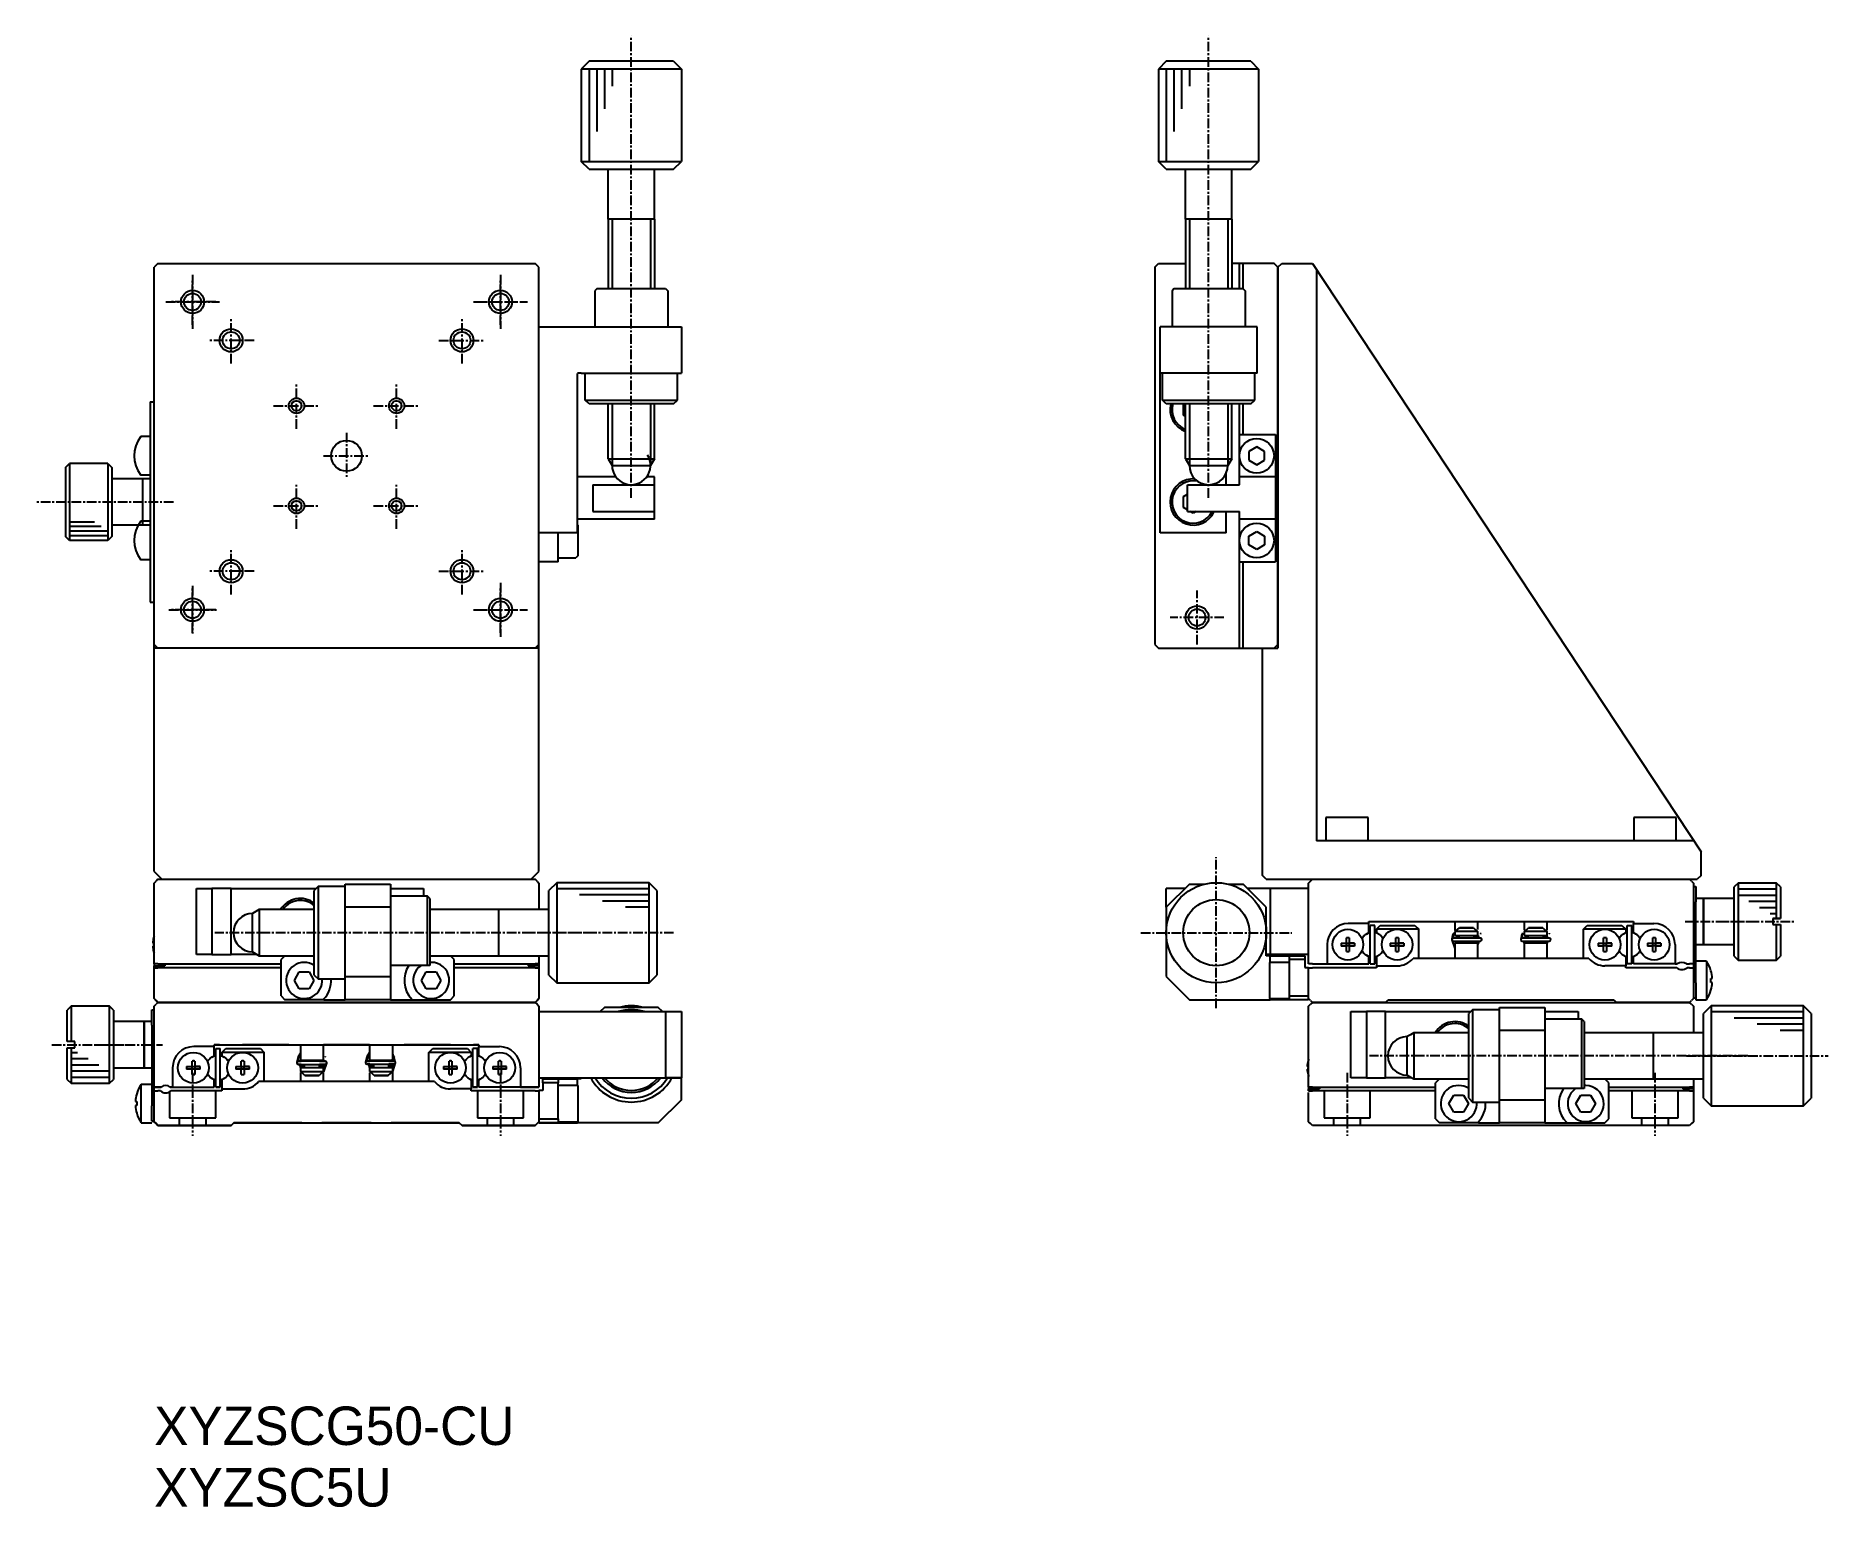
# Model space of a CAD drawing. Extents: x 404 to 637, y 23 to 215.
import ezdxf

# ---------------------------------------------------------------- set-up
doc = ezdxf.new("R2010")
doc.units = 0
doc.linetypes.add('CENTER', pattern=[2, 1.25, -0.25, 0.25, -0.25])
doc.layers.get('0').update_dxf_attribs({"linetype": 'CONTINUOUS'})
doc.layers.add('CENTER', color=1, linetype='CENTER')

msp = doc.modelspace()

# ---------------------------------------------------------------- texts
at = {"color": 7, "linetype": 'CONTINUOUS'}
for s, p in [('XYZSCG50-CU', (419.1, 31.52)), ('XYZSC5U', (419.1, 23.52))]:
    msp.add_text(s, height=5, dxfattribs=at).set_placement(p)

# ---------------------------------------------------------------- linework, layer by layer
at = {"color": 7, "linetype": 'CONTINUOUS'}
for p, q in [((475.6, 211.27), (474.6, 210.27)), ((474.6, 210.27), (474.6, 198.27)), ((487.6, 210.27), (474.6, 210.27)), ((486.6, 211.27), (475.6, 211.27)), ((486.6, 211.27), (487.6, 210.27)), ((487.6, 210.27), (487.6, 198.27)), ((550.6, 211.27), (549.6, 210.27)), ((549.6, 210.27), (549.6, 198.27)), ((562.6, 210.27), (549.6, 210.27)), ((561.6, 211.27), (550.6, 211.27)), ((561.6, 211.27), (562.6, 210.27)), ((562.6, 210.27), (562.6, 198.27)), ((475.6, 197.27), (474.6, 198.27)), ((474.6, 198.27), (487.6, 198.27)), ((486.6, 197.27), (487.6, 198.27)), ((550.6, 197.27), (549.6, 198.27)), ((549.6, 198.27), (562.6, 198.27)), ((561.6, 197.27), (562.6, 198.27)), ((475.6, 197.27), (486.6, 197.27)), ((478.1, 190.77), (478.1, 197.27)), ((484.1, 190.77), (484.1, 197.27)), ((550.6, 197.27), (561.6, 197.27)), ((553.1, 190.77), (553.1, 197.27)), ((559.1, 190.77), (559.1, 197.27)), ((484.1, 190.77), (478.1, 190.77)), ((478.1, 190.77), (478.1, 181.77)), ((484.1, 190.77), (484.1, 181.77)), ((559.1, 190.77), (553.1, 190.77)), ((553.1, 190.77), (553.1, 181.77)), ((559.1, 190.77), (559.1, 181.77)), ((419.6, 185.02), (419.1, 184.52)), ((419.1, 135.52), (419.1, 184.52)), ((419.1, 106.02), (419.1, 184.02)), ((419.6, 185.02), (468.6, 185.02)), ((420.1, 185.02), (468.1, 185.02)), ((469.1, 184.52), (468.6, 185.02)), ((469.1, 135.52), (469.1, 184.52)), ((469.1, 106.02), (469.1, 184.02)), ((549.1, 184.52), (549.6, 185.02)), ((549.1, 184.52), (549.1, 135.52)), ((549.6, 185.02), (553.1, 185.02)), ((564.6, 185.02), (559.1, 185.02)), ((560.1, 181.77), (560.1, 185.02)), ((560.6, 181.72), (560.6, 185.02)), ((565.1, 184.52), (564.6, 185.02)), ((565.1, 184.52), (564.6, 185.02)), ((565.1, 184.52), (564.6, 185.02)), ((565.1, 184.52), (565.6, 185.02)), ((565.1, 184.52), (565.1, 170.02)), ((565.1, 184.52), (565.1, 135.02)), ((565.1, 135.52), (565.1, 184.52)), ((565.6, 185.02), (569.6, 185.02)), ((569.6, 185.02), (620.1, 108.57)), ((570.1, 184.26), (570.1, 110.02)), ((476.65, 181.77), (476.35, 181.47)), ((476.65, 181.77), (485.55, 181.77)), ((485.55, 181.77), (485.85, 181.47)), ((551.65, 181.77), (551.35, 181.47)), ((551.65, 181.77), (560.55, 181.77)), ((560.55, 181.77), (560.85, 181.47)), ((476.35, 181.47), (476.35, 176.77)), ((485.85, 181.47), (485.85, 176.77)), ((551.35, 181.47), (551.35, 176.77)), ((560.85, 181.47), (560.85, 176.77)), ((469.1, 176.77), (487.6, 176.77)), ((487.6, 176.77), (487.6, 170.77)), ((562.4, 176.77), (549.8, 176.77)), ((549.8, 150.02), (549.8, 176.77)), ((562.4, 170.77), (562.4, 176.77)), ((474.1, 150.02), (474.1, 170.72)), ((474.6, 170.77), (487.6, 170.77)), ((475.1, 167.27), (475.1, 170.77)), ((487.1, 167.27), (487.1, 170.77)), ((562.4, 170.77), (549.8, 170.77)), ((550.1, 167.27), (550.1, 170.77)), ((562.1, 167.27), (562.1, 170.77)), ((418.6, 167.02), (419.1, 167.02)), ((418.6, 167.02), (418.6, 141.02)), ((475.6, 166.77), (475.1, 167.27)), ((475.1, 167.27), (487.1, 167.27)), ((486.6, 166.77), (475.6, 166.77)), ((478.1, 159.63), (478.1, 166.77)), ((484.1, 159.63), (484.1, 166.77)), ((486.6, 166.77), (487.1, 167.27)), ((550.6, 166.77), (550.1, 167.27)), ((550.1, 167.27), (562.1, 167.27)), ((561.6, 166.77), (550.6, 166.77)), ((552.85, 166.74), (552.9, 166.77)), ((552.85, 165.3), (552.85, 166.74)), ((553.1, 159.63), (553.1, 166.77)), ((559.1, 159.63), (559.1, 166.77)), ((560.1, 162.77), (560.1, 166.77)), ((560.1, 162.77), (560.1, 166.77)), ((560.6, 162.77), (560.6, 166.77)), ((560.6, 162.77), (560.6, 166.77)), ((561.6, 166.77), (562.1, 167.27)), ((553.1, 165.15), (552.85, 165.3)), ((418.6, 162.52), (417.38, 162.52)), ((560.1, 156.27), (560.1, 162.77)), ((560.1, 162.77), (564.8, 162.77)), ((562.35, 161.17), (561.35, 160.59)), ((563.35, 160.59), (562.35, 161.17)), ((564.8, 162.77), (564.8, 146.27)), ((407.6, 158.52), (408.1, 159.02)), ((407.6, 158.52), (407.6, 149.52)), ((413.1, 159.02), (408.1, 159.02)), ((413.1, 159.02), (413.6, 158.52)), ((413.6, 158.52), (413.6, 149.52)), ((478.1, 159.63), (478.6, 158.77)), ((478.1, 159.63), (484.1, 159.63)), ((478.6, 158.77), (483.6, 158.77)), ((484.1, 159.63), (483.6, 158.77)), ((553.1, 159.63), (553.6, 158.77)), ((553.1, 159.63), (559.1, 159.63)), ((553.6, 158.77), (558.6, 158.77)), ((559.1, 159.63), (558.6, 158.77)), ((561.35, 160.59), (561.35, 159.44)), ((561.35, 159.44), (562.35, 158.86)), ((562.35, 158.86), (563.35, 159.44)), ((563.35, 159.44), (563.35, 160.59)), ((418.6, 157.02), (413.6, 157.02)), ((418.6, 157.52), (417.38, 157.52)), ((417.6, 157.02), (417.6, 151.02)), ((479.1, 157.27), (474.1, 157.27)), ((476.1, 156.27), (476.1, 152.77)), ((476.1, 156.27), (484.1, 156.27)), ((484.1, 157.27), (483.1, 157.27)), ((484.1, 151.77), (484.1, 157.27)), ((553.35, 152.77), (553.35, 156.27)), ((553.35, 156.27), (560.1, 156.27)), ((558.4, 156.27), (558.4, 157.79)), ((564.8, 157.27), (560.1, 157.27)), ((552.85, 154.74), (553.35, 155.03)), ((552.85, 153.3), (552.85, 154.74)), ((418.6, 151.52), (417.38, 151.52)), ((484.1, 151.77), (474.1, 151.77)), ((476.1, 152.77), (484.1, 152.77)), ((553.35, 153.01), (552.85, 153.3)), ((553.35, 152.77), (560.1, 152.77)), ((554.1, 152.57), (553.76, 152.77)), ((554.43, 152.77), (554.1, 152.57)), ((558.4, 150.02), (558.4, 152.77)), ((560.1, 146.27), (560.1, 152.77)), ((564.8, 151.77), (560.1, 151.77)), ((408.1, 149.02), (407.6, 149.52)), ((413.6, 149.52), (413.1, 149.02)), ((418.6, 151.02), (413.6, 151.02)), ((474.1, 150.02), (469.1, 150.02)), ((471.6, 146.27), (471.6, 150.02)), ((474.1, 151.07), (474.2, 150.97)), ((474.2, 147.07), (474.2, 150.97)), ((558.4, 150.02), (549.8, 150.02)), ((561.35, 149.59), (562.35, 150.17)), ((561.35, 148.44), (561.35, 149.59)), ((562.35, 150.17), (563.35, 149.59)), ((563.35, 149.59), (563.35, 148.44)), ((413.1, 149.02), (408.1, 149.02)), ((471.6, 146.77), (473.9, 146.77)), ((474.2, 147.07), (473.9, 146.77)), ((562.35, 147.86), (561.35, 148.44)), ((563.35, 148.44), (562.35, 147.86)), ((418.6, 146.52), (417.38, 146.52)), ((471.6, 146.27), (469.1, 146.27)), ((560.1, 146.27), (564.8, 146.27)), ((560.1, 135.02), (560.1, 146.27)), ((560.6, 135.02), (560.6, 146.27)), ((418.6, 141.02), (419.1, 141.02)), ((419.1, 135.52), (419.6, 135.02)), ((468.6, 135.02), (469.1, 135.52)), ((549.1, 135.52), (549.6, 135.02)), ((565.1, 135.52), (564.6, 135.02)), ((564.6, 135.02), (565.1, 135.52)), ((469.1, 135.02), (419.1, 135.02)), ((468.6, 135.02), (419.6, 135.02)), ((549.6, 135.02), (565.1, 135.02)), ((563.1, 105.52), (563.1, 135.02)), ((571.35, 113.02), (571.35, 110.02)), ((574.1, 113.02), (571.35, 113.02)), ((576.85, 113.02), (574.1, 113.02)), ((576.85, 110.02), (576.85, 113.02)), ((611.35, 113.02), (611.35, 110.02)), ((614.1, 113.02), (611.35, 113.02)), ((616.85, 113.02), (614.1, 113.02)), ((616.85, 110.02), (616.85, 113.02)), ((619.15, 110.02), (570.1, 110.02)), ((620.1, 105.52), (620.1, 108.57)), ((419.1, 106.02), (420.1, 105.02)), ((419.6, 105.02), (419.35, 104.77)), ((419.6, 105.02), (468.6, 105.02)), ((468.1, 105.02), (469.1, 106.02)), ((468.85, 104.77), (468.6, 105.02)), ((468.85, 104.77), (468.6, 105.02)), ((563.6, 105.02), (563.1, 105.52)), ((563.6, 105.02), (619.6, 105.02)), ((569.35, 104.77), (569.6, 105.02)), ((569.6, 105.02), (618.6, 105.02)), ((618.85, 104.77), (618.6, 105.02)), ((620.1, 105.52), (619.6, 105.02)), ((419.1, 104.52), (419.35, 104.77)), ((419.1, 94.02), (419.1, 104.52)), ((424.6, 103.82), (426.6, 103.82)), ((424.6, 95.22), (424.6, 103.82)), ((429.1, 103.82), (426.6, 103.82)), ((426.6, 103.82), (426.6, 95.22)), ((429.1, 95.22), (429.1, 103.82)), ((429.1, 103.82), (440.15, 103.82)), ((440.4, 104.07), (439.9, 103.57)), ((439.9, 92.57), (439.9, 103.57)), ((440.4, 104.07), (440.4, 92.07)), ((443.9, 104.07), (440.4, 104.07)), ((443.9, 101.37), (443.9, 104.37)), ((443.9, 104.37), (449.8, 104.37)), ((449.8, 104.37), (449.8, 101.37)), ((449.8, 103.82), (454.1, 103.82)), ((454.6, 102.82), (449.8, 102.82)), ((454.1, 103.82), (454.1, 102.82)), ((454.9, 102.52), (454.6, 102.82)), ((454.6, 93.82), (454.6, 102.82)), ((454.9, 102.52), (454.9, 93.82)), ((468.85, 104.77), (469.1, 104.52)), ((468.85, 104.77), (469.1, 104.52)), ((469.1, 104.52), (469.1, 104.07)), ((469.1, 104.52), (469.1, 101.07)), ((471.4, 104.57), (470.4, 103.57)), ((470.4, 98.02), (470.4, 103.57)), ((483.4, 104.57), (471.4, 104.57)), ((471.4, 104.57), (471.4, 98.01)), ((484.4, 103.57), (483.4, 104.57)), ((483.4, 91.57), (483.4, 104.57)), ((484.4, 103.57), (484.4, 92.57)), ((553.6, 104.37), (550.6, 101.37)), ((550.6, 101.37), (550.6, 103.82)), ((553.05, 103.82), (550.6, 103.82)), ((553.6, 104.37), (555.5, 104.37)), ((558.7, 104.37), (560.6, 104.37)), ((563.6, 101.37), (560.6, 104.37)), ((564.1, 103.82), (561.15, 103.82)), ((564.1, 103.82), (564.1, 95.22)), ((569.1, 103.82), (564.1, 103.82)), ((569.1, 104.52), (569.35, 104.77)), ((569.1, 94.02), (569.1, 104.52)), ((618.85, 104.77), (619.1, 104.52)), ((619.1, 104.52), (619.1, 94.02)), ((619.1, 104.07), (619.4, 104.07)), ((619.4, 104.07), (619.4, 102.07)), ((620.4, 102.52), (619.4, 102.52)), ((620.4, 102.52), (620.4, 96.52)), ((620.4, 96.52), (620.4, 102.52)), ((624.4, 102.52), (620.4, 102.52)), ((624.9, 104.52), (624.4, 104.02)), ((624.4, 95.02), (624.4, 104.02)), ((629.9, 104.52), (624.9, 104.52)), ((624.9, 104.52), (624.9, 94.52)), ((629.9, 99.92), (629.9, 104.52)), ((630.4, 104.02), (629.9, 104.52)), ((630.4, 104.02), (630.4, 99.92)), ((432.33, 100.82), (431.9, 100.57)), ((431.9, 98.04), (431.9, 100.57)), ((432.76, 101.07), (432.33, 100.82)), ((439.9, 101.07), (432.76, 101.07)), ((432.76, 101.07), (432.76, 98.04)), ((449.8, 101.37), (443.9, 101.37)), ((443.9, 92.37), (443.9, 101.37)), ((449.8, 101.37), (449.8, 92.37)), ((463.9, 101.07), (454.9, 101.07)), ((470.4, 101.07), (463.89, 101.07)), ((463.9, 95.07), (463.9, 101.07)), ((550.6, 101.37), (550.6, 98.07)), ((563.6, 98.07), (563.6, 101.37)), ((619.4, 91.57), (619.4, 102.07)), ((431.9, 95.57), (431.9, 98.04)), ((432.76, 98.04), (432.76, 95.07)), ((470.4, 92.57), (470.4, 98.02)), ((471.4, 98.01), (471.4, 91.57)), ((550.6, 98.07), (550.6, 92.37)), ((563.6, 95.07), (563.6, 98.07)), ((576.9, 99.27), (574.25, 99.27)), ((576.6, 97.89), (576.9, 98.06)), ((576.9, 99.27), (576.9, 99.52)), ((576.9, 99.52), (586.6, 99.52)), ((576.9, 98.06), (576.9, 99.27)), ((577.1, 94.02), (577.1, 99.02)), ((577.7, 99.02), (577.1, 99.02)), ((577.7, 94.02), (577.7, 99.02)), ((577.9, 98.52), (578.4, 99.02)), ((577.9, 98.52), (577.9, 98.06)), ((580.6, 98.52), (577.9, 98.52)), ((577.9, 98.06), (578.19, 97.89)), ((578.4, 99.02), (582.9, 99.02)), ((583.4, 98.52), (580.6, 98.52)), ((582.9, 99.02), (583.4, 98.52)), ((583.4, 94.72), (583.4, 98.52)), ((586.6, 99.52), (588.3, 99.52)), ((587.85, 97.89), (587.72, 97.21)), ((587.87, 97.95), (587.88, 97.38)), ((587.88, 97.96), (588.1, 97.89)), ((588.1, 99.52), (588.1, 98.34)), ((588.1, 98.34), (588.1, 98.34)), ((588.1, 98.34), (588.1, 98.34)), ((588.15, 98.22), (588.1, 98.22)), ((588.1, 98.22), (588.1, 97.72)), ((588.15, 98.22), (588.68, 98.72)), ((591.04, 98.22), (588.15, 98.22)), ((588.3, 99.52), (597.3, 99.52)), ((588.68, 98.72), (590.52, 98.72)), ((590.52, 98.72), (588.68, 98.72)), ((590.52, 98.72), (591.04, 98.22)), ((591.1, 98.22), (591.04, 98.22)), ((591.1, 98.5), (591.1, 99.52)), ((591.1, 97.72), (591.1, 98.22)), ((591.46, 97.95), (591.43, 98)), ((591.48, 97.89), (591.46, 97.95)), ((596.79, 97.88), (596.66, 97.2)), ((596.81, 97.94), (596.83, 97.37)), ((596.82, 97.94), (597.05, 97.88)), ((597.05, 97.88), (597.1, 97.85)), ((597.1, 99.52), (597.1, 98.4)), ((597.15, 98.22), (597.1, 98.22)), ((597.1, 98.22), (597.1, 97.72)), ((597.15, 98.22), (597.68, 98.72)), ((600.04, 98.22), (597.15, 98.22)), ((597.3, 99.52), (599.6, 99.52)), ((597.68, 98.72), (599.52, 98.72)), ((599.52, 98.72), (597.68, 98.72)), ((599.52, 98.72), (600.04, 98.22)), ((599.6, 99.52), (609.1, 99.52)), ((600.1, 98.22), (600.04, 98.22)), ((600.1, 98.42), (600.1, 99.52)), ((600.1, 97.72), (600.1, 98.22)), ((600.4, 97.94), (600.38, 97.99)), ((600.42, 97.88), (600.4, 97.94)), ((604.8, 98.52), (605.3, 99.02)), ((604.8, 94.72), (604.8, 98.52)), ((607.6, 98.52), (604.8, 98.52)), ((605.3, 99.02), (609.8, 99.02)), ((610.3, 98.52), (607.6, 98.52)), ((609.1, 99.52), (611.3, 99.52)), ((609.8, 99.02), (610.3, 98.52)), ((610.3, 98.06), (610, 97.89)), ((610.3, 98.52), (610.3, 98.06)), ((610.5, 94.02), (610.5, 99.02)), ((610.5, 99.02), (611.1, 99.02)), ((611.1, 94.02), (611.1, 99.02)), ((611.3, 99.52), (611.3, 99.27)), ((611.3, 98.06), (611.3, 99.27)), ((611.3, 99.27), (613.95, 99.27)), ((611.59, 97.89), (611.3, 98.06)), ((629.4, 99.92), (629.9, 99.92)), ((629.9, 99.92), (629.4, 99.92)), ((629.4, 99.92), (629.4, 99.12)), ((629.4, 99.12), (629.9, 99.12)), ((630.4, 99.92), (629.9, 99.92)), ((629.9, 99.92), (630.4, 99.92)), ((629.9, 94.52), (629.9, 99.12)), ((629.9, 99.12), (630.4, 99.12)), ((630.4, 99.12), (630.4, 95.02)), ((418.91, 96.7), (419.03, 96.7)), ((418.91, 96.7), (419.03, 96.7)), ((419.03, 96.34), (418.91, 96.34)), ((419.02, 97.41), (419.03, 97.4)), ((419.02, 97.41), (419.03, 97.4)), ((419.03, 95.63), (419.02, 95.63)), ((431.9, 95.57), (432.33, 95.32)), ((571.5, 96.52), (571.5, 94.02)), ((573.31, 96.7), (574.02, 96.7)), ((573.31, 96.7), (574.02, 96.7)), ((574.02, 96.34), (573.31, 96.34)), ((574.02, 96.7), (574.02, 97.4)), ((574.03, 96.69), (574.02, 96.7)), ((574.03, 96.35), (574.02, 96.34)), ((574.02, 95.63), (574.02, 96.34)), ((574.03, 96.35), (574.03, 96.69)), ((574.03, 96.69), (574.37, 96.69)), ((574.37, 96.35), (574.03, 96.35)), ((574.37, 96.69), (574.38, 96.7)), ((574.37, 96.69), (574.37, 96.35)), ((574.37, 96.35), (574.38, 96.34)), ((574.38, 97.4), (574.38, 96.7)), ((574.38, 96.7), (575.08, 96.7)), ((575.08, 96.7), (574.38, 96.7)), ((574.38, 96.34), (574.38, 95.63)), ((575.08, 96.34), (574.38, 96.34)), ((579.71, 96.7), (580.42, 96.7)), ((579.71, 96.7), (580.42, 96.7)), ((580.42, 96.34), (579.71, 96.34)), ((580.42, 96.7), (580.42, 97.4)), ((580.43, 96.69), (580.42, 96.7)), ((580.43, 96.35), (580.42, 96.34)), ((580.42, 95.63), (580.42, 96.34)), ((580.43, 96.35), (580.43, 96.69)), ((580.43, 96.69), (580.77, 96.69)), ((580.77, 96.35), (580.43, 96.35)), ((580.77, 96.69), (580.78, 96.7)), ((580.77, 96.69), (580.77, 96.35)), ((580.77, 96.35), (580.78, 96.34)), ((580.78, 97.4), (580.78, 96.7)), ((580.78, 96.7), (581.48, 96.7)), ((581.48, 96.7), (580.78, 96.7)), ((580.78, 96.34), (580.78, 95.63)), ((581.48, 96.34), (580.78, 96.34)), ((587.72, 97.16), (588.1, 96.02)), ((591.41, 97.38), (587.91, 97.38)), ((587.91, 96.98), (591.41, 96.98)), ((588.1, 97.72), (591.1, 97.72)), ((588.6, 96.72), (588.1, 96.72)), ((588.1, 96.72), (588.1, 94.72)), ((591.1, 96.72), (588.1, 96.72)), ((588.18, 96.72), (588.13, 96.98)), ((588.26, 97.52), (588.6, 97.52)), ((588.6, 97.72), (588.6, 97.38)), ((588.6, 96.98), (588.6, 96.72)), ((590.6, 96.72), (588.6, 96.72)), ((590.6, 96.72), (588.6, 96.72)), ((590.6, 97.38), (590.6, 97.72)), ((590.6, 97.52), (591.07, 97.52)), ((590.6, 96.72), (590.6, 96.98)), ((591.1, 96.72), (590.6, 96.72)), ((591.1, 97.77), (591.12, 97.72)), ((591.1, 97.77), (591.11, 97.72)), ((591.1, 97.58), (591.1, 97.72)), ((591.1, 94.72), (591.1, 96.72)), ((591.13, 96.68), (591.1, 96.59)), ((591.12, 97.72), (591.2, 97.38)), ((591.2, 96.98), (591.13, 96.68)), ((600.36, 97.37), (596.86, 97.37)), ((596.86, 96.97), (600.36, 96.97)), ((597.12, 96.72), (597.07, 96.97)), ((597.1, 97.72), (600.1, 97.72)), ((597.6, 96.72), (597.1, 96.72)), ((600.1, 96.72), (597.1, 96.72)), ((597.1, 96.72), (597.1, 94.72)), ((597.2, 97.52), (597.6, 97.52)), ((597.6, 97.72), (597.6, 97.37)), ((597.6, 96.97), (597.6, 96.72)), ((599.6, 96.72), (597.6, 96.72)), ((599.6, 96.72), (597.6, 96.72)), ((599.6, 97.37), (599.6, 97.72)), ((599.6, 97.52), (600.02, 97.52)), ((599.6, 96.72), (599.6, 96.97)), ((600.1, 96.72), (599.6, 96.72)), ((600.06, 97.72), (600.14, 97.37)), ((600.14, 96.97), (600.09, 96.72)), ((600.1, 94.72), (600.1, 96.72)), ((606.71, 96.7), (607.42, 96.7)), ((606.71, 96.7), (607.42, 96.7)), ((607.42, 96.34), (606.71, 96.34)), ((607.42, 96.7), (607.42, 97.4)), ((607.43, 96.69), (607.42, 96.7)), ((607.43, 96.35), (607.42, 96.34)), ((607.42, 95.63), (607.42, 96.34)), ((607.43, 96.35), (607.43, 96.69)), ((607.43, 96.69), (607.77, 96.69)), ((607.77, 96.35), (607.43, 96.35)), ((607.77, 96.69), (607.78, 96.7)), ((607.77, 96.69), (607.77, 96.35)), ((607.77, 96.35), (607.78, 96.34)), ((607.78, 97.4), (607.78, 96.7)), ((607.78, 96.7), (608.48, 96.7)), ((608.48, 96.7), (607.78, 96.7)), ((607.78, 96.34), (607.78, 95.63)), ((608.48, 96.34), (607.78, 96.34)), ((613.11, 96.7), (613.82, 96.7)), ((613.11, 96.7), (613.82, 96.7)), ((613.82, 96.34), (613.11, 96.34)), ((613.82, 96.7), (613.82, 97.4)), ((613.83, 96.69), (613.82, 96.7)), ((613.83, 96.35), (613.82, 96.34)), ((613.82, 95.63), (613.82, 96.34)), ((613.83, 96.35), (613.83, 96.69)), ((613.83, 96.69), (614.17, 96.69)), ((614.17, 96.35), (613.83, 96.35)), ((614.17, 96.69), (614.18, 96.7)), ((614.17, 96.69), (614.17, 96.35)), ((614.17, 96.35), (614.18, 96.34)), ((614.18, 97.4), (614.18, 96.7)), ((614.18, 96.7), (614.88, 96.7)), ((614.88, 96.7), (614.18, 96.7)), ((614.18, 96.34), (614.18, 95.63)), ((614.88, 96.34), (614.18, 96.34)), ((616.7, 96.52), (616.7, 94.02)), ((619.4, 96.52), (620.4, 96.52)), ((620.4, 96.52), (624.4, 96.52)), ((419.6, 94.02), (419.1, 94.02)), ((419.1, 94.02), (419.1, 93.77)), ((419.1, 93.52), (419.1, 93.77)), ((419.1, 93.77), (420.5, 93.77)), ((419.1, 93.52), (419.6, 93.52)), ((419.1, 89.52), (419.1, 93.52)), ((419.6, 94.02), (435.6, 94.02)), ((435.6, 93.52), (419.6, 93.52)), ((420.5, 94.02), (420.5, 93.77)), ((426.6, 95.22), (424.6, 95.22)), ((426.6, 95.22), (429.1, 95.22)), ((432.5, 95.22), (429.1, 95.22)), ((432.33, 95.32), (432.76, 95.07)), ((432.76, 95.07), (439.9, 95.07)), ((436.1, 95.07), (435.6, 94.57)), ((435.6, 89.87), (435.6, 94.57)), ((454.6, 93.82), (449.8, 93.82)), ((454.9, 93.82), (454.6, 93.82)), ((454.9, 95.07), (463.9, 95.07)), ((458.1, 94.57), (457.6, 95.07)), ((458.1, 89.87), (458.1, 94.57)), ((458.1, 94.02), (468.6, 94.02)), ((468.6, 93.52), (458.1, 93.52)), ((463.89, 95.07), (463.9, 95.07)), ((463.9, 95.07), (463.9, 95.07)), ((463.9, 95.07), (470.4, 95.07)), ((467.7, 94.02), (467.7, 93.77)), ((469.1, 93.77), (467.7, 93.77)), ((469.1, 94.02), (468.6, 94.02)), ((468.6, 93.52), (469.1, 93.52)), ((469.1, 95.07), (469.1, 94.02)), ((469.1, 94.02), (469.1, 93.77)), ((469.1, 93.77), (469.1, 93.52)), ((469.1, 93.52), (469.1, 89.52)), ((564.1, 95.22), (563.6, 95.22)), ((564.1, 95.07), (563.6, 95.07)), ((566.6, 94.22), (564, 94.22)), ((564, 94.22), (564, 89.52)), ((569.1, 95.22), (564.1, 95.22)), ((564.1, 95.03), (564.1, 95.07)), ((564.1, 95.07), (566.6, 95.07)), ((566.6, 95.03), (564.1, 95.03)), ((564.1, 94.22), (564.1, 95.03)), ((566.6, 94.57), (566.6, 95.07)), ((566.6, 95.07), (568.6, 95.07)), ((566.6, 89.87), (566.6, 94.57)), ((568.6, 94.57), (566.6, 94.57)), ((568.6, 95.07), (568.6, 94.57)), ((568.6, 94.57), (568.6, 93.57)), ((568.6, 93.57), (569.1, 93.57)), ((569.6, 94.02), (569.1, 94.02)), ((569.1, 93.52), (569.1, 93.57)), ((569.1, 93.52), (569.6, 93.52)), ((569.1, 89.52), (569.1, 93.52)), ((569.6, 94.02), (571.5, 94.02)), ((577.9, 93.52), (569.6, 93.52)), ((571.5, 94.02), (576.9, 94.02)), ((576.9, 94.97), (576.6, 95.14)), ((576.9, 94.02), (576.9, 94.97)), ((577.1, 94.02), (577.7, 94.02)), ((578.19, 95.14), (577.9, 94.97)), ((577.9, 94.97), (577.9, 93.77)), ((577.9, 93.77), (577.9, 93.52)), ((577.9, 93.77), (580.6, 93.77)), ((588.52, 94.72), (582.68, 94.72)), ((597.52, 94.72), (588.52, 94.72)), ((605.52, 94.72), (597.52, 94.72)), ((610.3, 93.77), (607.6, 93.77)), ((610, 95.14), (610.3, 94.97)), ((610.3, 94.97), (610.3, 93.77)), ((610.3, 93.52), (610.3, 93.77)), ((616.94, 93.52), (610.3, 93.52)), ((611.1, 94.02), (610.5, 94.02)), ((611.3, 94.97), (611.59, 95.14)), ((611.3, 94.02), (611.3, 94.97)), ((616.7, 94.02), (611.3, 94.02)), ((616.7, 94.02), (617, 94.02)), ((618.2, 94.02), (618.6, 94.02)), ((618.6, 93.52), (618.26, 93.52)), ((619.1, 94.02), (618.6, 94.02)), ((618.6, 93.52), (619.1, 93.52)), ((619.1, 94.02), (619.1, 93.52)), ((619.1, 93.52), (619.1, 89.52)), ((620.79, 94.37), (619.4, 94.37)), ((620.79, 94.37), (620.79, 89.37)), ((624.4, 95.02), (624.9, 94.52)), ((624.9, 94.52), (629.9, 94.52)), ((629.9, 94.52), (630.4, 95.02)), ((437.33, 91.87), (437.96, 92.97)), ((437.96, 90.77), (437.33, 91.87)), ((437.96, 92.97), (439.23, 92.97)), ((439.23, 92.97), (439.87, 91.87)), ((439.87, 91.87), (439.23, 90.77)), ((439.9, 92.57), (440.4, 92.07)), ((440.4, 92.07), (443.9, 92.07)), ((443.9, 92.37), (449.8, 92.37)), ((443.9, 89.37), (443.9, 92.37)), ((449.8, 92.37), (449.8, 89.37)), ((453.83, 91.87), (454.46, 92.97)), ((454.46, 90.77), (453.83, 91.87)), ((454.46, 92.97), (455.73, 92.97)), ((455.73, 92.97), (456.37, 91.87)), ((456.37, 91.87), (455.73, 90.77)), ((469.1, 92.07), (469.1, 89.52)), ((470.4, 92.57), (471.4, 91.57)), ((471.4, 91.57), (483.4, 91.57)), ((483.4, 91.57), (484.4, 92.57)), ((550.6, 92.37), (553.6, 89.37)), ((619.4, 91.57), (619.4, 89.57)), ((621.36, 93.13), (621.37, 93.13)), ((621.36, 92.13), (621.53, 92.13)), ((621.53, 91.61), (621.36, 91.61)), ((408.3, 88.52), (407.8, 88.02)), ((408.3, 88.52), (408.3, 83.92)), ((413.3, 88.52), (408.3, 88.52)), ((413.8, 88.02), (413.3, 88.52)), ((413.3, 83.52), (413.3, 88.52)), ((419.35, 89.27), (419.1, 89.52)), ((419.1, 89.52), (419.35, 89.27)), ((419.1, 88.52), (419.35, 88.77)), ((419.1, 78.02), (419.1, 88.52)), ((419.25, 89.37), (419.6, 89.02)), ((419.6, 89.02), (419.25, 89.37)), ((419.6, 89.02), (419.35, 89.27)), ((419.35, 89.27), (419.6, 89.02)), ((419.6, 89.02), (419.35, 88.77)), ((468.6, 89.02), (419.6, 89.02)), ((419.6, 89.02), (468.6, 89.02)), ((435.6, 89.87), (436.1, 89.37)), ((441.15, 89.37), (436.1, 89.37)), ((439.23, 90.77), (437.96, 90.77)), ((441.12, 89.44), (441.15, 89.37)), ((441.15, 89.37), (443.9, 89.37)), ((449.8, 89.37), (443.9, 89.37)), ((449.8, 89.37), (452.55, 89.37)), ((452.55, 89.37), (452.58, 89.44)), ((452.55, 89.37), (457.6, 89.37)), ((455.73, 90.77), (454.46, 90.77)), ((457.6, 89.37), (458.1, 89.87)), ((468.95, 89.37), (468.6, 89.02)), ((468.6, 89.02), (468.95, 89.37)), ((468.85, 89.27), (468.6, 89.02)), ((468.6, 89.02), (468.85, 89.27)), ((468.85, 89.27), (468.6, 89.02)), ((468.6, 89.02), (468.85, 88.77)), ((469.1, 89.52), (468.85, 89.27)), ((468.85, 89.27), (469.1, 89.52)), ((469.1, 89.52), (468.85, 89.27)), ((468.85, 88.77), (469.1, 88.52)), ((469.1, 88.52), (469.1, 78.02)), ((553.6, 89.37), (564.1, 89.37)), ((564, 89.52), (566.6, 89.52)), ((564.1, 89.44), (564.1, 89.52)), ((564.1, 89.44), (566.6, 89.44)), ((564.1, 89.37), (564.1, 89.44)), ((566.6, 89.37), (564.1, 89.37)), ((566.6, 89.37), (566.6, 89.87)), ((566.6, 89.87), (569.1, 89.87)), ((569.1, 89.37), (566.6, 89.37)), ((569.1, 89.52), (569.1, 89.37)), ((569.35, 89.27), (569.1, 89.52)), ((569.1, 88.52), (569.35, 88.77)), ((569.1, 87.32), (569.1, 88.52)), ((569.35, 89.27), (569.6, 89.02)), ((569.6, 89.02), (569.35, 88.77)), ((574.4, 89.02), (569.6, 89.02)), ((569.6, 89.02), (574.4, 89.02)), ((575.6, 89.02), (574.4, 89.02)), ((574.4, 89.02), (575.6, 89.02)), ((579.1, 89.02), (575.6, 89.02)), ((575.6, 89.02), (579.1, 89.02)), ((579.1, 89.02), (579.45, 89.37)), ((579.1, 89.02), (588.6, 89.02)), ((579.45, 89.37), (608.75, 89.37)), ((588.6, 89.02), (601.6, 89.02)), ((601.6, 89.02), (609.1, 89.02)), ((608.75, 89.37), (609.1, 89.02)), ((615.6, 89.02), (609.1, 89.02)), ((609.1, 89.02), (615.6, 89.02)), ((616.4, 89.02), (615.6, 89.02)), ((615.6, 89.02), (616.4, 89.02)), ((618.6, 89.02), (616.4, 89.02)), ((616.4, 89.02), (618.6, 89.02)), ((618.6, 89.02), (618.85, 89.27)), ((618.85, 88.77), (618.6, 89.02)), ((619.1, 89.52), (618.85, 89.27)), ((618.85, 88.77), (619.1, 88.52)), ((619.4, 89.57), (619.1, 89.57)), ((619.1, 88.52), (619.1, 88.07)), ((619.1, 88.52), (619.1, 85.07)), ((619.4, 89.57), (619.4, 89.37)), ((619.4, 89.37), (620.79, 89.37)), ((621.4, 88.57), (620.4, 87.57)), ((621.37, 90.6), (621.36, 90.61)), ((633.4, 88.57), (621.4, 88.57)), ((621.4, 88.57), (621.4, 82.01)), ((633.4, 75.57), (633.4, 88.57)), ((634.4, 87.57), (633.4, 88.57)), ((407.8, 83.92), (407.8, 88.02)), ((413.8, 88.02), (413.8, 83.52)), ((417.8, 86.52), (413.8, 86.52)), ((418.8, 86.52), (417.8, 86.52)), ((417.8, 83.52), (417.8, 86.52)), ((417.8, 86.52), (417.8, 83.52)), ((418.8, 88.07), (419.1, 88.07)), ((418.8, 86.07), (418.8, 88.07)), ((469.1, 87.82), (485.6, 87.82)), ((477.6, 88.37), (477.05, 87.82)), ((484.6, 88.37), (477.6, 88.37)), ((485.15, 87.82), (484.6, 88.37)), ((485.6, 79.22), (485.6, 87.82)), ((485.6, 87.82), (487.6, 87.82)), ((487.6, 87.82), (487.6, 79.22)), ((569.1, 78.02), (569.1, 87.32)), ((574.6, 87.82), (576.6, 87.82)), ((574.6, 79.22), (574.6, 87.82)), ((576.6, 87.82), (576.6, 79.22)), ((579.1, 87.82), (576.6, 87.82)), ((579.1, 79.22), (579.1, 87.82)), ((579.1, 87.82), (590.15, 87.82)), ((590.4, 88.07), (589.9, 87.57)), ((589.9, 76.57), (589.9, 87.57)), ((593.9, 88.07), (590.4, 88.07)), ((590.4, 88.07), (590.4, 76.07)), ((593.9, 85.37), (593.9, 88.37)), ((593.9, 88.37), (599.8, 88.37)), ((599.8, 88.37), (599.8, 85.37)), ((599.8, 87.82), (604.1, 87.82)), ((604.6, 86.82), (599.8, 86.82)), ((604.1, 87.82), (604.1, 86.82)), ((604.9, 86.52), (604.6, 86.82)), ((604.6, 77.82), (604.6, 86.82)), ((604.9, 86.52), (604.9, 77.82)), ((620.4, 82.02), (620.4, 87.57)), ((634.4, 87.57), (634.4, 76.57)), ((408.3, 83.92), (407.8, 83.92)), ((408.8, 83.92), (408.3, 83.92)), ((408.8, 83.12), (408.8, 83.92)), ((418.8, 86.07), (418.8, 76.94)), ((582.33, 84.82), (581.9, 84.57)), ((581.9, 82.04), (581.9, 84.57)), ((582.76, 85.07), (582.33, 84.82)), ((582.76, 85.07), (582.76, 82.04)), ((589.9, 85.07), (582.76, 85.07)), ((599.8, 85.37), (593.9, 85.37)), ((593.9, 76.37), (593.9, 85.37)), ((599.8, 85.37), (599.8, 76.37)), ((613.9, 85.07), (604.9, 85.07)), ((620.4, 85.07), (613.89, 85.07)), ((613.9, 79.07), (613.9, 85.07)), ((407.8, 79.02), (407.8, 83.12)), ((407.8, 83.12), (408.3, 83.12)), ((408.3, 83.12), (408.3, 78.52)), ((408.3, 83.12), (408.8, 83.12)), ((413.3, 78.52), (413.3, 83.52)), ((413.8, 83.52), (413.8, 79.02)), ((417.8, 80.52), (417.8, 83.52)), ((417.8, 83.52), (417.8, 80.52)), ((426.9, 83.27), (424.25, 83.27)), ((426.9, 83.27), (424.25, 83.27)), ((426.6, 81.89), (426.9, 82.06)), ((426.6, 81.89), (426.9, 82.06)), ((426.9, 83.52), (429.1, 83.52)), ((426.9, 83.27), (426.9, 83.52)), ((427.6, 83.52), (426.9, 83.52)), ((426.9, 82.06), (426.9, 83.27)), ((427.1, 83.02), (427.7, 83.02)), ((427.1, 78.02), (427.1, 83.02)), ((427.7, 78.02), (427.7, 83.02)), ((427.9, 82.52), (428.4, 83.02)), ((427.9, 82.52), (427.9, 82.06)), ((430.6, 82.52), (427.9, 82.52)), ((427.9, 82.06), (428.19, 81.89)), ((427.9, 82.06), (428.19, 81.89)), ((428.4, 83.02), (432.9, 83.02)), ((429.1, 83.52), (461.3, 83.52)), ((436.6, 83.52), (430.6, 83.52)), ((433.4, 82.52), (430.6, 82.52)), ((432.9, 83.02), (433.4, 82.52)), ((433.4, 78.72), (433.4, 82.52)), ((437.8, 81.94), (437.64, 81.2)), ((438.1, 82.42), (437.8, 81.94)), ((437.8, 81.94), (437.81, 81.37)), ((437.8, 81.94), (438.1, 81.84)), ((437.8, 81.94), (437.8, 81.94)), ((438.1, 83.52), (438.1, 81.52)), ((438.1, 81.52), (441.1, 81.52)), ((438.1, 81.52), (438.6, 81.52)), ((438.44, 81.37), (438.18, 81.52)), ((438.6, 81.52), (440.6, 81.52)), ((438.6, 81.52), (438.6, 81.37)), ((438.6, 81.52), (440.6, 81.52)), ((440.6, 81.52), (441.1, 81.52)), ((440.6, 81.37), (440.6, 81.52)), ((441, 81.52), (440.74, 81.37)), ((441.1, 81.52), (441.1, 83.52)), ((447.1, 83.52), (441.1, 83.52)), ((441.1, 81.53), (441.13, 81.37)), ((441.38, 81.94), (441.36, 81.99)), ((441.4, 81.89), (441.38, 81.94)), ((441.38, 81.93), (441.38, 81.93)), ((441.38, 81.93), (441.38, 81.93)), ((441.4, 81.88), (441.4, 81.89)), ((441.4, 81.89), (441.4, 81.89)), ((441.4, 81.89), (441.4, 81.89)), ((441.41, 81.88), (441.4, 81.88)), ((441.4, 81.88), (441.4, 81.88)), ((441.4, 81.88), (441.4, 81.88)), ((441.4, 81.88), (441.4, 81.88)), ((441.41, 81.88), (441.41, 81.88)), ((446.74, 81.95), (446.58, 81.21)), ((447.1, 82.5), (446.74, 81.95)), ((446.74, 81.96), (446.75, 81.96)), ((446.75, 81.95), (446.74, 81.96)), ((446.74, 81.95), (446.75, 81.38)), ((446.75, 81.96), (447.1, 81.82)), ((447.1, 83.52), (447.1, 81.52)), ((447.1, 81.58), (447.1, 81.77)), ((447.1, 81.52), (450.1, 81.52)), ((447.1, 81.52), (447.6, 81.52)), ((447.38, 81.38), (447.13, 81.52)), ((447.6, 81.52), (449.6, 81.52)), ((447.6, 81.52), (447.6, 81.38)), ((447.6, 81.52), (449.6, 81.52)), ((449.6, 81.52), (450.1, 81.52)), ((449.6, 81.38), (449.6, 81.52)), ((449.93, 81.52), (449.68, 81.38)), ((450.05, 81.52), (450.07, 81.38)), ((450.1, 81.52), (450.1, 83.52)), ((450.48, 81.2), (450.1, 82.34)), ((450.32, 81.95), (450.3, 82)), ((450.33, 81.95), (450.32, 81.95)), ((450.34, 81.9), (450.33, 81.95)), ((450.33, 81.94), (450.33, 81.95)), ((450.35, 81.89), (450.34, 81.9)), ((450.34, 81.9), (450.34, 81.9)), ((450.34, 81.9), (450.34, 81.9)), ((450.35, 81.89), (450.35, 81.89)), ((450.35, 81.89), (450.35, 81.89)), ((450.35, 81.89), (450.35, 81.89)), ((450.35, 81.89), (450.35, 81.89)), ((450.35, 81.89), (450.35, 81.89)), ((457.6, 83.52), (451.6, 83.52)), ((454.8, 82.52), (455.3, 83.02)), ((454.8, 78.72), (454.8, 82.52)), ((457.6, 82.52), (454.8, 82.52)), ((455.3, 83.02), (459.8, 83.02)), ((460.3, 82.52), (457.6, 82.52)), ((459.8, 83.02), (460.3, 82.52)), ((460.3, 82.06), (460, 81.89)), ((460.3, 82.06), (460, 81.89)), ((460.3, 82.52), (460.3, 82.06)), ((460.5, 78.02), (460.5, 83.02)), ((461.1, 83.02), (460.5, 83.02)), ((461.3, 83.52), (460.6, 83.52)), ((461.1, 78.02), (461.1, 83.02)), ((461.3, 83.52), (461.3, 83.27)), ((461.3, 83.27), (463.95, 83.27)), ((461.3, 83.27), (463.95, 83.27)), ((461.3, 82.06), (461.3, 83.27)), ((461.59, 81.89), (461.3, 82.06)), ((461.59, 81.89), (461.3, 82.06)), ((581.9, 79.57), (581.9, 82.04)), ((582.76, 82.04), (582.76, 79.07)), ((620.4, 76.57), (620.4, 82.02)), ((621.4, 82.01), (621.4, 75.57)), ((413.8, 80.52), (417.8, 80.52)), ((417.8, 80.52), (418.8, 80.52)), ((421.5, 80.52), (421.5, 78.02)), ((423.31, 80.7), (424.02, 80.7)), ((423.31, 80.7), (424.02, 80.7)), ((424.02, 80.34), (423.31, 80.34)), ((424.02, 80.7), (424.02, 81.4)), ((424.03, 80.69), (424.02, 80.7)), ((424.03, 80.35), (424.02, 80.34)), ((424.02, 79.63), (424.02, 80.34)), ((424.03, 80.35), (424.03, 80.69)), ((424.03, 80.69), (424.37, 80.69)), ((424.37, 80.35), (424.03, 80.35)), ((424.37, 80.69), (424.38, 80.7)), ((424.37, 80.69), (424.37, 80.35)), ((424.37, 80.35), (424.38, 80.34)), ((424.38, 81.4), (424.38, 80.7)), ((424.38, 80.7), (425.08, 80.7)), ((425.08, 80.7), (424.38, 80.7)), ((424.38, 80.34), (424.38, 79.63)), ((425.08, 80.34), (424.38, 80.34)), ((429.71, 80.7), (430.42, 80.7)), ((429.71, 80.7), (430.42, 80.7)), ((430.42, 80.34), (429.71, 80.34)), ((430.42, 80.7), (430.42, 81.4)), ((430.43, 80.69), (430.42, 80.7)), ((430.43, 80.35), (430.42, 80.34)), ((430.42, 79.63), (430.42, 80.34)), ((430.43, 80.35), (430.43, 80.69)), ((430.43, 80.69), (430.77, 80.69)), ((430.77, 80.35), (430.43, 80.35)), ((430.77, 80.69), (430.78, 80.7)), ((430.77, 80.69), (430.77, 80.35)), ((430.77, 80.35), (430.78, 80.34)), ((430.78, 81.4), (430.78, 80.7)), ((430.78, 80.7), (431.48, 80.7)), ((431.48, 80.7), (430.78, 80.7)), ((430.78, 80.34), (430.78, 79.63)), ((431.48, 80.34), (430.78, 80.34)), ((437.84, 81.37), (438.19, 81.37)), ((441.34, 81.37), (437.84, 81.37)), ((437.84, 80.97), (441.34, 80.97)), ((438.19, 80.97), (437.84, 80.97)), ((438.18, 80.52), (438.05, 80.97)), ((438.6, 80.72), (438.1, 80.72)), ((438.1, 80.52), (438.1, 80.02)), ((441.1, 80.52), (438.1, 80.52)), ((438.1, 80.02), (438.15, 80.02)), ((438.1, 79.92), (438.1, 78.72)), ((438.15, 80.02), (441.04, 80.02)), ((438.68, 79.52), (438.15, 80.02)), ((438.6, 80.97), (438.6, 80.52)), ((440.52, 79.52), (438.68, 79.52)), ((438.68, 79.52), (440.52, 79.52)), ((441.04, 80.02), (440.52, 79.52)), ((440.6, 81.37), (441.34, 81.37)), ((440.6, 80.52), (440.6, 80.97)), ((441.34, 80.97), (440.6, 80.97)), ((441.07, 80.72), (440.6, 80.72)), ((441.13, 80.97), (441, 80.52)), ((441.04, 80.02), (441.1, 80.02)), ((441.1, 80.02), (441.1, 80.52)), ((441.1, 78.72), (441.1, 79.93)), ((441.13, 79.98), (441.54, 81.14)), ((446.78, 81.38), (447.13, 81.38)), ((450.28, 81.38), (446.78, 81.38)), ((447.13, 80.98), (446.78, 80.98)), ((446.78, 80.98), (450.28, 80.98)), ((447.13, 80.52), (446.99, 80.98)), ((447.1, 80.72), (447.1, 80.59)), ((447.6, 80.72), (447.1, 80.72)), ((447.1, 80.52), (447.1, 80.02)), ((450.1, 80.52), (447.1, 80.52)), ((447.1, 80.02), (447.15, 80.02)), ((447.1, 79.86), (447.1, 78.72)), ((447.15, 80.02), (450.04, 80.02)), ((447.68, 79.52), (447.15, 80.02)), ((447.6, 80.98), (447.6, 80.52)), ((449.52, 79.52), (447.68, 79.52)), ((447.68, 79.52), (449.52, 79.52)), ((450.04, 80.02), (449.52, 79.52)), ((449.52, 79.5), (450.1, 80.02)), ((449.6, 81.38), (450.28, 81.38)), ((449.6, 80.52), (449.6, 80.98)), ((450.28, 80.98), (449.6, 80.98)), ((450.01, 80.72), (449.6, 80.72)), ((450.07, 80.98), (449.93, 80.52)), ((450.04, 80.02), (450.1, 80.02)), ((450.1, 80.02), (450.48, 81.15)), ((450.1, 80.02), (450.1, 80.52)), ((450.1, 78.72), (450.1, 80.02)), ((456.71, 80.7), (457.42, 80.7)), ((456.71, 80.7), (457.42, 80.7)), ((457.42, 80.34), (456.71, 80.34)), ((457.42, 80.7), (457.42, 81.4)), ((457.43, 80.69), (457.42, 80.7)), ((457.43, 80.35), (457.42, 80.34)), ((457.42, 79.63), (457.42, 80.34)), ((457.43, 80.35), (457.43, 80.69)), ((457.43, 80.69), (457.77, 80.69)), ((457.77, 80.35), (457.43, 80.35)), ((457.77, 80.69), (457.78, 80.7)), ((457.77, 80.69), (457.77, 80.35)), ((457.77, 80.35), (457.78, 80.34)), ((457.78, 81.4), (457.78, 80.7)), ((457.78, 80.7), (458.48, 80.7)), ((458.48, 80.7), (457.78, 80.7)), ((457.78, 80.34), (457.78, 79.63)), ((458.48, 80.34), (457.78, 80.34)), ((463.11, 80.7), (463.82, 80.7)), ((463.11, 80.7), (463.82, 80.7)), ((463.82, 80.34), (463.11, 80.34)), ((463.82, 80.7), (463.82, 81.4)), ((463.83, 80.69), (463.82, 80.7)), ((463.83, 80.35), (463.82, 80.34)), ((463.82, 79.63), (463.82, 80.34)), ((463.83, 80.35), (463.83, 80.69)), ((463.83, 80.69), (464.17, 80.69)), ((464.17, 80.35), (463.83, 80.35)), ((464.17, 80.69), (464.18, 80.7)), ((464.17, 80.69), (464.17, 80.35)), ((464.17, 80.35), (464.18, 80.34)), ((464.18, 81.4), (464.18, 80.7)), ((464.18, 80.7), (464.88, 80.7)), ((464.88, 80.7), (464.18, 80.7)), ((464.18, 80.34), (464.18, 79.63)), ((464.88, 80.34), (464.18, 80.34)), ((466.7, 80.52), (466.7, 78.02)), ((469.1, 79.22), (474.1, 79.22)), ((469.1, 79.22), (485.6, 79.22)), ((474.1, 79.22), (487.6, 79.22)), ((474.6, 79.22), (474.6, 79.07)), ((487.6, 79.22), (485.6, 79.22)), ((487.6, 76.37), (487.6, 79.22)), ((568.91, 80.7), (569.03, 80.7)), ((569.03, 80.34), (568.91, 80.34)), ((569.02, 81.41), (569.03, 81.4)), ((569.03, 79.63), (569.02, 79.63)), ((576.6, 79.22), (574.6, 79.22)), ((576.6, 79.22), (579.1, 79.22)), ((582.5, 79.22), (579.1, 79.22)), ((581.9, 79.57), (582.33, 79.32)), ((582.33, 79.32), (582.76, 79.07)), ((407.8, 79.02), (408.3, 78.52)), ((408.3, 78.52), (413.3, 78.52)), ((413.3, 78.52), (413.8, 79.02)), ((416.83, 77.13), (416.84, 77.13)), ((416.83, 77.13), (416.84, 77.13)), ((418.8, 78.37), (417.41, 78.37)), ((417.41, 73.37), (417.41, 78.37)), ((418.8, 76.94), (418.8, 75.57)), ((419.1, 77.52), (419.1, 78.02)), ((419.6, 78.02), (419.1, 78.02)), ((419.1, 78.02), (419.6, 78.02)), ((419.1, 77.52), (419.6, 77.52)), ((419.1, 73.52), (419.1, 77.52)), ((419.6, 78.02), (420, 78.02)), ((420, 78.02), (419.6, 78.02)), ((419.94, 77.52), (419.6, 77.52)), ((421.2, 78.02), (421.5, 78.02)), ((421.5, 78.02), (421.2, 78.02)), ((427.9, 77.52), (421.26, 77.52)), ((421.5, 78.02), (426.9, 78.02)), ((421.5, 78.02), (426.9, 78.02)), ((426.9, 78.97), (426.6, 79.14)), ((426.9, 78.02), (426.9, 78.97)), ((427.1, 78.02), (427.7, 78.02)), ((427.7, 78.02), (427.1, 78.02)), ((428.19, 79.14), (427.9, 78.97)), ((427.9, 78.97), (427.9, 77.77)), ((427.9, 77.77), (427.9, 77.52)), ((427.9, 77.77), (430.6, 77.77)), ((455.52, 78.72), (432.68, 78.72)), ((460.3, 77.77), (457.6, 77.77)), ((460, 79.14), (460.3, 78.97)), ((460.3, 78.97), (460.3, 77.77)), ((460.3, 77.52), (460.3, 77.77)), ((468.6, 77.52), (460.3, 77.52)), ((460.5, 78.02), (461.1, 78.02)), ((461.1, 78.02), (460.5, 78.02)), ((461.3, 78.97), (461.59, 79.14)), ((461.3, 78.02), (461.3, 78.97)), ((466.7, 78.02), (461.3, 78.02)), ((466.7, 78.02), (461.3, 78.02)), ((466.7, 78.02), (468.6, 78.02)), ((468.6, 78.02), (466.7, 78.02)), ((469.1, 78.02), (468.6, 78.02)), ((468.6, 78.02), (469.1, 78.02)), ((468.6, 77.52), (469.1, 77.52)), ((469.1, 77.57), (469.1, 77.52)), ((469.6, 77.57), (469.1, 77.57)), ((469.1, 77.52), (469.1, 73.52)), ((469.6, 79.07), (471.6, 79.07)), ((469.6, 78.57), (469.6, 79.07)), ((469.6, 78.57), (469.6, 77.57)), ((471.6, 78.57), (469.6, 78.57)), ((471.6, 79.07), (471.6, 78.57)), ((471.6, 79.07), (474.1, 79.07)), ((474.1, 79.03), (471.6, 79.03)), ((471.6, 73.87), (471.6, 78.57)), ((474.2, 78.22), (471.6, 78.22)), ((474.1, 79.07), (474.1, 79.03)), ((474.6, 79.07), (474.1, 79.07)), ((474.1, 78.22), (474.1, 79.03)), ((474.2, 73.52), (474.2, 78.22)), ((569.6, 78.02), (569.1, 78.02)), ((569.1, 78.02), (569.1, 77.77)), ((569.1, 77.77), (570.5, 77.77)), ((569.1, 77.52), (569.1, 77.77)), ((569.1, 77.52), (569.6, 77.52)), ((569.1, 73.52), (569.1, 77.32)), ((569.6, 78.02), (585.6, 78.02)), ((585.6, 77.52), (569.6, 77.52)), ((570.5, 78.02), (570.5, 77.77)), ((582.76, 79.07), (589.9, 79.07)), ((586.1, 79.07), (585.6, 78.57)), ((585.6, 73.87), (585.6, 78.57)), ((587.33, 75.87), (587.96, 76.97)), ((587.96, 76.97), (589.23, 76.97)), ((589.23, 76.97), (589.87, 75.87)), ((604.6, 77.82), (599.8, 77.82)), ((603.83, 75.87), (604.46, 76.97)), ((604.46, 76.97), (605.73, 76.97)), ((604.9, 77.82), (604.6, 77.82)), ((604.9, 79.07), (613.9, 79.07)), ((605.73, 76.97), (606.37, 75.87)), ((608.1, 78.57), (607.6, 79.07)), ((608.1, 73.87), (608.1, 78.57)), ((608.1, 78.02), (618.6, 78.02)), ((618.6, 77.52), (608.1, 77.52)), ((613.89, 79.07), (613.9, 79.07)), ((613.9, 79.07), (613.9, 79.07)), ((613.9, 79.07), (620.4, 79.07)), ((617.7, 78.02), (617.7, 77.77)), ((619.1, 77.77), (617.7, 77.77)), ((619.1, 78.02), (618.6, 78.02)), ((618.6, 77.52), (619.1, 77.52)), ((619.1, 79.07), (619.1, 78.02)), ((619.1, 78.02), (619.1, 77.77)), ((619.1, 77.77), (619.1, 77.52)), ((619.1, 77.52), (619.1, 73.52)), ((416.66, 76.13), (416.84, 76.13)), ((416.66, 76.13), (416.84, 76.13)), ((416.84, 75.61), (416.66, 75.61)), ((416.84, 74.61), (416.83, 74.6)), ((418.8, 73.57), (418.8, 75.57)), ((484.6, 73.37), (487.6, 76.37)), ((487.6, 76.37), (484.6, 73.37)), ((587.96, 74.77), (587.33, 75.87)), ((589.23, 74.77), (587.96, 74.77)), ((589.87, 75.87), (589.23, 74.77)), ((589.9, 76.57), (590.4, 76.07)), ((590.4, 76.07), (593.9, 76.07)), ((593.9, 73.37), (593.9, 76.37)), ((593.9, 76.37), (599.8, 76.37)), ((599.8, 76.37), (599.8, 73.37)), ((604.46, 74.77), (603.83, 75.87)), ((605.73, 74.77), (604.46, 74.77)), ((606.37, 75.87), (605.73, 74.77)), ((619.1, 76.07), (619.1, 74.72)), ((619.1, 74.72), (619.1, 73.52)), ((620.4, 76.57), (621.4, 75.57)), ((621.4, 75.57), (633.4, 75.57)), ((633.4, 75.57), (634.4, 76.57)), ((417.41, 73.37), (418.8, 73.37)), ((419.1, 73.57), (418.8, 73.57)), ((418.8, 73.57), (419.1, 73.57)), ((419.35, 73.27), (419.1, 73.52)), ((419.1, 73.52), (419.35, 73.27)), ((419.35, 73.27), (419.6, 73.02)), ((419.6, 73.02), (419.35, 73.27)), ((429.1, 73.02), (419.6, 73.02)), ((419.6, 73.02), (429.1, 73.02)), ((425.85, 73.02), (422.35, 73.02)), ((425.85, 73.02), (422.35, 73.02)), ((425.85, 73.02), (422.35, 73.02)), ((425.85, 73.02), (422.35, 73.02)), ((429.1, 73.02), (429.45, 73.37)), ((429.45, 73.37), (429.1, 73.02)), ((438.3, 73.37), (429.45, 73.37)), ((429.45, 73.37), (458.75, 73.37)), ((447.3, 73.37), (440.9, 73.37)), ((442.1, 73.37), (446.1, 73.37)), ((442.1, 73.37), (446.1, 73.37)), ((458.75, 73.37), (449.9, 73.37)), ((458.75, 73.37), (459.1, 73.02)), ((459.1, 73.02), (458.75, 73.37)), ((468.6, 73.02), (459.1, 73.02)), ((459.1, 73.02), (468.6, 73.02)), ((465.85, 73.02), (462.35, 73.02)), ((465.85, 73.02), (462.35, 73.02)), ((465.85, 73.02), (462.35, 73.02)), ((465.85, 73.02), (462.35, 73.02)), ((468.6, 73.02), (468.85, 73.27)), ((468.85, 73.27), (468.6, 73.02)), ((469.1, 73.52), (468.85, 73.27)), ((468.85, 73.27), (469.1, 73.52)), ((469.1, 73.87), (471.6, 73.87)), ((469.1, 73.37), (469.1, 73.52)), ((471.6, 73.37), (469.1, 73.37)), ((469.1, 73.37), (471.6, 73.37)), ((471.6, 73.87), (471.6, 73.37)), ((471.6, 73.52), (474.2, 73.52)), ((471.6, 73.44), (474.1, 73.44)), ((474.1, 73.37), (471.6, 73.37)), ((471.6, 73.37), (474.1, 73.37)), ((474.1, 73.44), (474.1, 73.52)), ((474.1, 73.44), (474.1, 73.37)), ((484.6, 73.37), (474.1, 73.37)), ((479.6, 73.37), (474.1, 73.37)), ((484.6, 73.37), (482.6, 73.37)), ((569.35, 73.27), (569.1, 73.52)), ((569.6, 73.02), (569.35, 73.27)), ((618.6, 73.02), (569.6, 73.02)), ((585.6, 73.87), (586.1, 73.37)), ((591.15, 73.37), (586.1, 73.37)), ((591.12, 73.44), (591.15, 73.37)), ((591.15, 73.37), (593.9, 73.37)), ((599.8, 73.37), (593.9, 73.37)), ((599.8, 73.37), (602.55, 73.37)), ((602.55, 73.37), (602.58, 73.44)), ((602.55, 73.37), (607.6, 73.37)), ((607.6, 73.37), (608.1, 73.87)), ((618.85, 73.27), (618.6, 73.02)), ((619.1, 73.52), (618.85, 73.27)), ((619.1, 73.52), (618.85, 73.27))]:
    msp.add_line(p, q, dxfattribs=at)
at = {"color": 3, "linetype": 'CONTINUOUS'}
for p, q in [((475.6, 210.27), (475.6, 198.27)), ((476.6, 210.27), (476.6, 202.15)), ((477.6, 210.27), (477.6, 205.1)), ((478.6, 210.27), (478.6, 208.03)), ((550.6, 210.27), (550.6, 198.27)), ((551.6, 210.27), (551.6, 202.15)), ((552.6, 210.27), (552.6, 205.1)), ((553.6, 210.27), (553.6, 208.03)), ((478.6, 190.77), (478.6, 181.77)), ((483.6, 190.77), (483.6, 181.77)), ((553.6, 190.77), (553.6, 181.77)), ((558.6, 190.77), (558.6, 181.77)), ((478.6, 166.77), (478.6, 158.77)), ((483.6, 166.77), (483.6, 158.77)), ((553.6, 166.77), (553.6, 158.77)), ((558.6, 166.77), (558.6, 158.77)), ((408.1, 159.02), (408.1, 149.02)), ((413.1, 159.02), (413.1, 149.02)), ((411.36, 151.42), (408.1, 151.42)), ((412.23, 150.82), (408.1, 150.82)), ((413.1, 150.22), (408.1, 150.22)), ((413.1, 149.62), (408.1, 149.62)), ((483.4, 103.77), (471.4, 103.77)), ((483.4, 102.97), (474.38, 102.97)), ((629.9, 103.72), (624.9, 103.72)), ((629.9, 102.92), (624.9, 102.92)), ((483.4, 102.17), (477.37, 102.17)), ((483.4, 101.37), (480.36, 101.37)), ((629.9, 102.12), (626.28, 102.12)), ((629.9, 101.32), (627.67, 101.32)), ((629.9, 100.52), (629.06, 100.52)), ((633.4, 87.77), (621.4, 87.77)), ((633.4, 86.97), (624.38, 86.97)), ((633.4, 86.17), (627.37, 86.17)), ((633.4, 85.37), (630.36, 85.37)), ((408.3, 82.52), (409.14, 82.52)), ((408.3, 81.72), (410.53, 81.72)), ((408.3, 80.92), (411.91, 80.92)), ((408.3, 80.12), (413.3, 80.12)), ((408.3, 79.32), (413.3, 79.32)), ((421.1, 77.4), (421.1, 74.02)), ((427.1, 74.02), (427.1, 77.52)), ((461.1, 77.52), (461.1, 74.02)), ((467.1, 74.02), (467.1, 77.52)), ((571.1, 77.4), (571.1, 74.02)), ((577.1, 74.02), (577.1, 77.52)), ((611.1, 77.52), (611.1, 74.02)), ((617.1, 74.02), (617.1, 77.52)), ((421.1, 74.02), (427.1, 74.02)), ((422.35, 74.02), (422.35, 73.02)), ((425.85, 73.02), (425.85, 74.02)), ((461.1, 74.02), (467.1, 74.02)), ((462.35, 74.02), (462.35, 73.02)), ((465.85, 73.02), (465.85, 74.02)), ((571.1, 74.02), (577.1, 74.02)), ((572.35, 74.02), (572.35, 73.02)), ((575.85, 73.02), (575.85, 74.02)), ((611.1, 74.02), (617.1, 74.02)), ((612.35, 74.02), (612.35, 73.02)), ((615.85, 73.02), (615.85, 74.02))]:
    msp.add_line(p, q, dxfattribs=at)
at = {"color": 7, "linetype": 'CONTINUOUS'}
for points in [[(587.88, 97.95, 0), (587.88, 97.95, 0), (587.88, 97.95, 0), (587.88, 97.95, 0), (587.88, 97.95, 0), (587.88, 97.95, 0), (587.88, 97.95, 0), (587.88, 97.95, 0), (587.88, 97.95, 0), (587.88, 97.95, 0), (587.88, 97.95, 0), (587.88, 97.95, 0), (587.88, 97.95, 0), (587.88, 97.95, 0), (587.88, 97.95, 0), (587.88, 97.95, 0), (587.88, 97.95, 0), (587.88, 97.95, 0), (587.88, 97.95, 0), (587.88, 97.95, 0), (587.88, 97.95, 0), (587.88, 97.95, 0), (587.88, 97.95, 0), (587.88, 97.95, 0), (587.88, 97.95, 0), (587.88, 97.95, 0), (587.88, 97.95, 0), (587.88, 97.95, 0), (587.88, 97.95, 0), (587.88, 97.95, 0), (587.88, 97.95, 0), (587.88, 97.95, 0), (587.87, 97.95, 0), (587.87, 97.95, 0), (587.87, 97.95, 0), (587.87, 97.95, 0), (587.87, 97.95, 0), (587.87, 97.95, 0), (587.87, 97.95, 0), (587.87, 97.95, 0), (587.87, 97.95, 0), (587.87, 97.95, 0), (587.87, 97.95, 0), (587.87, 97.95, 0), (587.87, 97.95, 0), (587.87, 97.95, 0), (587.87, 97.95, 0), (587.87, 97.95, 0), (587.87, 97.95, 0), (587.87, 97.95, 0), (587.87, 97.95, 0), (587.87, 97.95, 0), (587.87, 97.95, 0), (587.87, 97.95, 0), (587.87, 97.95, 0), (587.87, 97.95, 0), (587.87, 97.95, 0), (587.87, 97.95, 0), (587.87, 97.95, 0), (587.87, 97.95, 0), (587.87, 97.95, 0), (587.87, 97.95, 0), (587.87, 97.95, 0), (587.87, 97.95, 0), (587.87, 97.95, 0), (587.87, 97.95, 0), (587.87, 97.95, 0), (587.87, 97.95, 0), (587.87, 97.95, 0), (587.87, 97.95, 0), (587.87, 97.95, 0), (587.87, 97.95, 0), (587.87, 97.95, 0), (587.87, 97.95, 0), (587.87, 97.95, 0), (587.87, 97.95, 0), (587.87, 97.95, 0), (587.87, 97.95, 0), (587.87, 97.95, 0), (587.87, 97.95, 0), (587.87, 97.95, 0), (587.87, 97.95, 0), (587.87, 97.95, 0), (587.87, 97.95, 0), (587.87, 97.95, 0), (587.87, 97.95, 0), (587.87, 97.95, 0), (587.87, 97.95, 0), (587.87, 97.95, 0), (587.87, 97.95, 0), (587.87, 97.95, 0), (587.87, 97.95, 0), (587.87, 97.95, 0), (587.87, 97.95, 0), (587.87, 97.95, 0), (587.87, 97.95, 0), (587.87, 97.95, 0), (587.87, 97.95, 0), (587.87, 97.95, 0), (587.87, 97.95, 0), (587.87, 97.95, 0), (587.87, 97.95, 0), (587.87, 97.95, 0), (587.87, 97.95, 0), (587.87, 97.95, 0), (587.87, 97.95, 0), (587.87, 97.95, 0), (587.87, 97.95, 0), (587.87, 97.95, 0), (587.87, 97.95, 0), (587.87, 97.95, 0), (587.87, 97.95, 0), (587.87, 97.95, 0), (587.87, 97.95, 0), (587.87, 97.95, 0), (587.87, 97.95, 0), (587.87, 97.95, 0), (587.87, 97.95, 0), (587.87, 97.95, 0), (587.87, 97.95, 0), (587.87, 97.95, 0), (587.87, 97.95, 0), (587.87, 97.95, 0), (587.87, 97.95, 0), (587.87, 97.95, 0), (587.87, 97.95, 0), (587.87, 97.95, 0), (587.87, 97.95, 0), (587.87, 97.95, 0)], [(588.1, 97.88, 0), (588.1, 97.88, 0), (588.09, 97.88, 0), (588.09, 97.88, 0), (588.09, 97.88, 0), (588.09, 97.88, 0), (588.09, 97.88, 0), (588.08, 97.89, 0), (588.08, 97.89, 0), (588.08, 97.89, 0), (588.08, 97.89, 0), (588.07, 97.89, 0), (588.07, 97.89, 0), (588.07, 97.89, 0), (588.07, 97.89, 0), (588.07, 97.89, 0), (588.06, 97.89, 0), (588.06, 97.9, 0), (588.06, 97.9, 0), (588.06, 97.9, 0), (588.05, 97.9, 0), (588.05, 97.9, 0), (588.05, 97.9, 0), (588.05, 97.9, 0), (588.04, 97.9, 0), (588.04, 97.9, 0), (588.04, 97.9, 0), (588.04, 97.9, 0), (588.04, 97.91, 0), (588.03, 97.91, 0), (588.03, 97.91, 0), (588.03, 97.91, 0), (588.03, 97.91, 0), (588.02, 97.91, 0), (588.02, 97.91, 0), (588.02, 97.91, 0), (588.02, 97.91, 0), (588.02, 97.91, 0), (588.01, 97.91, 0), (588.01, 97.92, 0), (588.01, 97.92, 0), (588.01, 97.92, 0), (588, 97.92, 0), (588, 97.92, 0), (588, 97.92, 0), (588, 97.92, 0), (588, 97.92, 0), (587.99, 97.92, 0), (587.99, 97.92, 0), (587.99, 97.92, 0), (587.99, 97.92, 0), (587.98, 97.92, 0), (587.98, 97.93, 0), (587.98, 97.93, 0), (587.98, 97.93, 0), (587.98, 97.93, 0), (587.97, 97.93, 0), (587.97, 97.93, 0), (587.97, 97.93, 0), (587.97, 97.93, 0), (587.97, 97.93, 0), (587.96, 97.93, 0), (587.96, 97.93, 0), (587.96, 97.93, 0), (587.96, 97.93, 0), (587.96, 97.93, 0), (587.95, 97.93, 0), (587.95, 97.94, 0), (587.95, 97.94, 0), (587.95, 97.94, 0), (587.95, 97.94, 0), (587.95, 97.94, 0), (587.94, 97.94, 0), (587.94, 97.94, 0), (587.94, 97.94, 0), (587.94, 97.94, 0), (587.94, 97.94, 0), (587.93, 97.94, 0), (587.93, 97.94, 0), (587.93, 97.94, 0), (587.93, 97.94, 0), (587.93, 97.94, 0), (587.93, 97.94, 0), (587.92, 97.94, 0), (587.92, 97.94, 0), (587.92, 97.94, 0), (587.92, 97.94, 0), (587.92, 97.95, 0), (587.92, 97.95, 0), (587.92, 97.95, 0), (587.91, 97.95, 0), (587.91, 97.95, 0), (587.91, 97.95, 0), (587.91, 97.95, 0), (587.91, 97.95, 0), (587.91, 97.95, 0), (587.91, 97.95, 0), (587.9, 97.95, 0), (587.9, 97.95, 0), (587.9, 97.95, 0), (587.9, 97.95, 0), (587.9, 97.95, 0), (587.9, 97.95, 0), (587.9, 97.95, 0), (587.9, 97.95, 0), (587.89, 97.95, 0), (587.89, 97.95, 0), (587.89, 97.95, 0), (587.89, 97.95, 0), (587.89, 97.95, 0), (587.89, 97.95, 0), (587.89, 97.95, 0), (587.89, 97.95, 0), (587.89, 97.95, 0), (587.89, 97.95, 0), (587.88, 97.95, 0), (587.88, 97.95, 0), (587.88, 97.95, 0), (587.88, 97.95, 0), (587.88, 97.95, 0), (587.88, 97.95, 0), (587.88, 97.95, 0), (587.88, 97.95, 0), (587.88, 97.95, 0), (587.88, 97.95, 0), (587.88, 97.95, 0), (587.88, 97.95, 0), (587.88, 97.95, 0), (587.88, 97.95, 0)], [(596.82, 97.94, 0), (596.82, 97.94, 0), (596.82, 97.94, 0), (596.82, 97.94, 0), (596.82, 97.94, 0), (596.82, 97.94, 0), (596.82, 97.94, 0), (596.82, 97.94, 0), (596.82, 97.94, 0), (596.82, 97.94, 0), (596.82, 97.94, 0), (596.82, 97.94, 0), (596.82, 97.94, 0), (596.82, 97.94, 0), (596.82, 97.94, 0), (596.82, 97.94, 0), (596.82, 97.94, 0), (596.82, 97.94, 0), (596.82, 97.94, 0), (596.82, 97.94, 0), (596.82, 97.94, 0), (596.82, 97.94, 0), (596.82, 97.94, 0), (596.82, 97.94, 0), (596.82, 97.94, 0), (596.82, 97.94, 0), (596.82, 97.94, 0), (596.82, 97.94, 0), (596.82, 97.94, 0), (596.82, 97.94, 0), (596.82, 97.94, 0), (596.82, 97.94, 0), (596.82, 97.94, 0), (596.82, 97.94, 0), (596.82, 97.94, 0), (596.82, 97.94, 0), (596.82, 97.94, 0), (596.82, 97.94, 0), (596.82, 97.94, 0), (596.82, 97.94, 0), (596.82, 97.94, 0), (596.82, 97.94, 0), (596.82, 97.94, 0), (596.82, 97.94, 0), (596.82, 97.94, 0), (596.82, 97.94, 0), (596.82, 97.94, 0), (596.82, 97.94, 0), (596.82, 97.94, 0), (596.82, 97.94, 0), (596.82, 97.94, 0), (596.82, 97.94, 0), (596.82, 97.94, 0), (596.82, 97.94, 0), (596.82, 97.94, 0), (596.82, 97.94, 0), (596.82, 97.94, 0), (596.82, 97.94, 0), (596.82, 97.94, 0), (596.82, 97.94, 0), (596.82, 97.94, 0), (596.82, 97.94, 0), (596.82, 97.94, 0), (596.82, 97.94, 0), (596.82, 97.94, 0), (596.82, 97.94, 0), (596.82, 97.94, 0), (596.82, 97.94, 0), (596.82, 97.94, 0), (596.82, 97.94, 0), (596.82, 97.94, 0), (596.82, 97.94, 0), (596.82, 97.94, 0), (596.82, 97.94, 0), (596.82, 97.94, 0), (596.82, 97.94, 0), (596.82, 97.94, 0), (596.82, 97.94, 0), (596.82, 97.94, 0), (596.82, 97.94, 0), (596.82, 97.94, 0), (596.82, 97.94, 0), (596.82, 97.94, 0), (596.82, 97.94, 0), (596.82, 97.94, 0), (596.82, 97.94, 0), (596.82, 97.94, 0), (596.82, 97.94, 0), (596.82, 97.94, 0), (596.82, 97.94, 0), (596.82, 97.94, 0), (596.82, 97.94, 0), (596.82, 97.94, 0), (596.82, 97.94, 0), (596.82, 97.94, 0), (596.81, 97.94, 0), (596.81, 97.94, 0), (596.81, 97.94, 0), (596.81, 97.94, 0), (596.81, 97.94, 0), (596.81, 97.94, 0), (596.81, 97.94, 0), (596.81, 97.94, 0), (596.81, 97.94, 0), (596.81, 97.94, 0), (596.81, 97.94, 0), (596.81, 97.94, 0), (596.81, 97.94, 0), (596.81, 97.94, 0), (596.81, 97.94, 0), (596.81, 97.94, 0), (596.81, 97.94, 0), (596.81, 97.94, 0), (596.81, 97.94, 0), (596.81, 97.94, 0), (596.81, 97.94, 0), (596.81, 97.94, 0), (596.81, 97.94, 0), (596.81, 97.94, 0), (596.81, 97.94, 0), (596.81, 97.94, 0), (596.81, 97.94, 0), (596.81, 97.94, 0), (596.81, 97.94, 0), (596.81, 97.94, 0), (596.81, 97.94, 0), (596.81, 97.94, 0), (596.81, 97.94, 0), (596.81, 97.94, 0)], [(597.1, 97.84, 0), (597.1, 97.84, 0), (597.09, 97.84, 0), (597.09, 97.84, 0), (597.09, 97.84, 0), (597.09, 97.85, 0), (597.08, 97.85, 0), (597.08, 97.85, 0), (597.08, 97.85, 0), (597.08, 97.85, 0), (597.07, 97.85, 0), (597.07, 97.85, 0), (597.07, 97.85, 0), (597.07, 97.86, 0), (597.06, 97.86, 0), (597.06, 97.86, 0), (597.06, 97.86, 0), (597.06, 97.86, 0), (597.05, 97.86, 0), (597.05, 97.86, 0), (597.05, 97.86, 0), (597.05, 97.87, 0), (597.04, 97.87, 0), (597.04, 97.87, 0), (597.04, 97.87, 0), (597.04, 97.87, 0), (597.03, 97.87, 0), (597.03, 97.87, 0), (597.03, 97.87, 0), (597.02, 97.88, 0), (597.02, 97.88, 0), (597.02, 97.88, 0), (597.02, 97.88, 0), (597.01, 97.88, 0), (597.01, 97.88, 0), (597.01, 97.88, 0), (597, 97.88, 0), (597, 97.88, 0), (597, 97.89, 0), (597, 97.89, 0), (596.99, 97.89, 0), (596.99, 97.89, 0), (596.99, 97.89, 0), (596.99, 97.89, 0), (596.98, 97.89, 0), (596.98, 97.89, 0), (596.98, 97.89, 0), (596.97, 97.9, 0), (596.97, 97.9, 0), (596.97, 97.9, 0), (596.97, 97.9, 0), (596.96, 97.9, 0), (596.96, 97.9, 0), (596.96, 97.9, 0), (596.95, 97.9, 0), (596.95, 97.9, 0), (596.95, 97.91, 0), (596.95, 97.91, 0), (596.94, 97.91, 0), (596.94, 97.91, 0), (596.94, 97.91, 0), (596.94, 97.91, 0), (596.93, 97.91, 0), (596.93, 97.91, 0), (596.93, 97.91, 0), (596.93, 97.91, 0), (596.92, 97.92, 0), (596.92, 97.92, 0), (596.92, 97.92, 0), (596.92, 97.92, 0), (596.91, 97.92, 0), (596.91, 97.92, 0), (596.91, 97.92, 0), (596.91, 97.92, 0), (596.9, 97.92, 0), (596.9, 97.92, 0), (596.9, 97.92, 0), (596.9, 97.92, 0), (596.89, 97.92, 0), (596.89, 97.93, 0), (596.89, 97.93, 0), (596.89, 97.93, 0), (596.89, 97.93, 0), (596.88, 97.93, 0), (596.88, 97.93, 0), (596.88, 97.93, 0), (596.88, 97.93, 0), (596.87, 97.93, 0), (596.87, 97.93, 0), (596.87, 97.93, 0), (596.87, 97.93, 0), (596.87, 97.93, 0), (596.86, 97.93, 0), (596.86, 97.93, 0), (596.86, 97.93, 0), (596.86, 97.93, 0), (596.86, 97.94, 0), (596.86, 97.94, 0), (596.85, 97.94, 0), (596.85, 97.94, 0), (596.85, 97.94, 0), (596.85, 97.94, 0), (596.85, 97.94, 0), (596.85, 97.94, 0), (596.84, 97.94, 0), (596.84, 97.94, 0), (596.84, 97.94, 0), (596.84, 97.94, 0), (596.84, 97.94, 0), (596.84, 97.94, 0), (596.84, 97.94, 0), (596.83, 97.94, 0), (596.83, 97.94, 0), (596.83, 97.94, 0), (596.83, 97.94, 0), (596.83, 97.94, 0), (596.83, 97.94, 0), (596.83, 97.94, 0), (596.83, 97.94, 0), (596.83, 97.94, 0), (596.82, 97.94, 0), (596.82, 97.94, 0), (596.82, 97.94, 0), (596.82, 97.94, 0), (596.82, 97.94, 0), (596.82, 97.94, 0), (596.82, 97.94, 0), (596.82, 97.94, 0), (596.82, 97.94, 0)], [(419.03, 96.7, 0), (419.03, 96.69, 0), (419.03, 96.69, 0), (419.03, 96.69, 0), (419.03, 96.69, 0), (419.03, 96.68, 0), (419.03, 96.68, 0), (419.03, 96.68, 0), (419.03, 96.67, 0), (419.03, 96.67, 0), (419.03, 96.67, 0), (419.03, 96.67, 0), (419.03, 96.66, 0), (419.03, 96.66, 0), (419.03, 96.66, 0), (419.03, 96.66, 0), (419.03, 96.65, 0), (419.03, 96.65, 0), (419.03, 96.65, 0), (419.03, 96.64, 0), (419.03, 96.64, 0), (419.03, 96.64, 0), (419.03, 96.64, 0), (419.03, 96.63, 0), (419.03, 96.63, 0), (419.03, 96.63, 0), (419.03, 96.62, 0), (419.03, 96.62, 0), (419.03, 96.62, 0), (419.03, 96.62, 0), (419.03, 96.61, 0), (419.03, 96.61, 0), (419.03, 96.61, 0), (419.03, 96.6, 0), (419.03, 96.6, 0), (419.03, 96.6, 0), (419.03, 96.6, 0), (419.03, 96.59, 0), (419.03, 96.59, 0), (419.03, 96.59, 0), (419.03, 96.58, 0), (419.03, 96.58, 0), (419.03, 96.58, 0), (419.03, 96.58, 0), (419.03, 96.57, 0), (419.03, 96.57, 0), (419.02, 96.57, 0), (419.02, 96.57, 0), (419.02, 96.56, 0), (419.02, 96.56, 0), (419.02, 96.56, 0), (419.02, 96.55, 0), (419.02, 96.55, 0), (419.02, 96.55, 0), (419.02, 96.55, 0), (419.02, 96.54, 0), (419.02, 96.54, 0), (419.02, 96.54, 0), (419.02, 96.53, 0), (419.02, 96.53, 0), (419.02, 96.53, 0), (419.02, 96.53, 0), (419.02, 96.52, 0), (419.02, 96.52, 0), (419.02, 96.52, 0), (419.02, 96.51, 0), (419.02, 96.51, 0), (419.02, 96.51, 0), (419.02, 96.51, 0), (419.02, 96.5, 0), (419.02, 96.5, 0), (419.02, 96.5, 0), (419.02, 96.49, 0), (419.02, 96.49, 0), (419.02, 96.49, 0), (419.02, 96.49, 0), (419.02, 96.48, 0), (419.02, 96.48, 0), (419.02, 96.48, 0), (419.02, 96.48, 0), (419.02, 96.47, 0), (419.02, 96.47, 0), (419.02, 96.47, 0), (419.03, 96.46, 0), (419.03, 96.46, 0), (419.03, 96.46, 0), (419.03, 96.46, 0), (419.03, 96.45, 0), (419.03, 96.45, 0), (419.03, 96.45, 0), (419.03, 96.44, 0), (419.03, 96.44, 0), (419.03, 96.44, 0), (419.03, 96.44, 0), (419.03, 96.43, 0), (419.03, 96.43, 0), (419.03, 96.43, 0), (419.03, 96.42, 0), (419.03, 96.42, 0), (419.03, 96.42, 0), (419.03, 96.42, 0), (419.03, 96.41, 0), (419.03, 96.41, 0), (419.03, 96.41, 0), (419.03, 96.4, 0), (419.03, 96.4, 0), (419.03, 96.4, 0), (419.03, 96.4, 0), (419.03, 96.39, 0), (419.03, 96.39, 0), (419.03, 96.39, 0), (419.03, 96.39, 0), (419.03, 96.38, 0), (419.03, 96.38, 0), (419.03, 96.38, 0), (419.03, 96.37, 0), (419.03, 96.37, 0), (419.03, 96.37, 0), (419.03, 96.37, 0), (419.03, 96.36, 0), (419.03, 96.36, 0), (419.03, 96.36, 0), (419.03, 96.35, 0), (419.03, 96.35, 0), (419.03, 96.35, 0), (419.03, 96.35, 0), (419.03, 96.34, 0), (419.03, 96.34, 0), (419.03, 96.34, 0)], [(573.31, 96.7, 0), (573.31, 96.69, 0), (573.31, 96.69, 0), (573.31, 96.69, 0), (573.31, 96.69, 0), (573.31, 96.68, 0), (573.31, 96.68, 0), (573.31, 96.68, 0), (573.31, 96.67, 0), (573.31, 96.67, 0), (573.31, 96.67, 0), (573.31, 96.67, 0), (573.31, 96.66, 0), (573.31, 96.66, 0), (573.31, 96.66, 0), (573.31, 96.66, 0), (573.31, 96.65, 0), (573.31, 96.65, 0), (573.31, 96.65, 0), (573.31, 96.64, 0), (573.31, 96.64, 0), (573.31, 96.64, 0), (573.31, 96.64, 0), (573.31, 96.63, 0), (573.31, 96.63, 0), (573.31, 96.63, 0), (573.31, 96.62, 0), (573.31, 96.62, 0), (573.31, 96.62, 0), (573.31, 96.62, 0), (573.31, 96.61, 0), (573.31, 96.61, 0), (573.31, 96.61, 0), (573.31, 96.6, 0), (573.31, 96.6, 0), (573.31, 96.6, 0), (573.31, 96.6, 0), (573.31, 96.59, 0), (573.31, 96.59, 0), (573.31, 96.59, 0), (573.31, 96.58, 0), (573.31, 96.58, 0), (573.31, 96.58, 0), (573.31, 96.58, 0), (573.31, 96.57, 0), (573.31, 96.57, 0), (573.31, 96.57, 0), (573.31, 96.57, 0), (573.31, 96.56, 0), (573.31, 96.56, 0), (573.31, 96.56, 0), (573.31, 96.55, 0), (573.31, 96.55, 0), (573.31, 96.55, 0), (573.31, 96.55, 0), (573.31, 96.54, 0), (573.31, 96.54, 0), (573.31, 96.54, 0), (573.31, 96.53, 0), (573.31, 96.53, 0), (573.31, 96.53, 0), (573.31, 96.53, 0), (573.31, 96.52, 0), (573.31, 96.52, 0), (573.31, 96.52, 0), (573.31, 96.51, 0), (573.31, 96.51, 0), (573.31, 96.51, 0), (573.31, 96.51, 0), (573.31, 96.5, 0), (573.31, 96.5, 0), (573.31, 96.5, 0), (573.31, 96.49, 0), (573.31, 96.49, 0), (573.31, 96.49, 0), (573.31, 96.49, 0), (573.31, 96.48, 0), (573.31, 96.48, 0), (573.31, 96.48, 0), (573.31, 96.48, 0), (573.31, 96.47, 0), (573.31, 96.47, 0), (573.31, 96.47, 0), (573.31, 96.46, 0), (573.31, 96.46, 0), (573.31, 96.46, 0), (573.31, 96.46, 0), (573.31, 96.45, 0), (573.31, 96.45, 0), (573.31, 96.45, 0), (573.31, 96.44, 0), (573.31, 96.44, 0), (573.31, 96.44, 0), (573.31, 96.44, 0), (573.31, 96.43, 0), (573.31, 96.43, 0), (573.31, 96.43, 0), (573.31, 96.42, 0), (573.31, 96.42, 0), (573.31, 96.42, 0), (573.31, 96.42, 0), (573.31, 96.41, 0), (573.31, 96.41, 0), (573.31, 96.41, 0), (573.31, 96.4, 0), (573.31, 96.4, 0), (573.31, 96.4, 0), (573.31, 96.4, 0), (573.31, 96.39, 0), (573.31, 96.39, 0), (573.31, 96.39, 0), (573.31, 96.39, 0), (573.31, 96.38, 0), (573.31, 96.38, 0), (573.31, 96.38, 0), (573.31, 96.37, 0), (573.31, 96.37, 0), (573.31, 96.37, 0), (573.31, 96.37, 0), (573.31, 96.36, 0), (573.31, 96.36, 0), (573.31, 96.36, 0), (573.31, 96.35, 0), (573.31, 96.35, 0), (573.31, 96.35, 0), (573.31, 96.35, 0), (573.31, 96.34, 0), (573.31, 96.34, 0), (573.31, 96.34, 0)], [(574.38, 97.4, 0), (574.38, 97.4, 0), (574.37, 97.4, 0), (574.37, 97.4, 0), (574.37, 97.4, 0), (574.37, 97.4, 0), (574.36, 97.4, 0), (574.36, 97.4, 0), (574.36, 97.4, 0), (574.35, 97.4, 0), (574.35, 97.4, 0), (574.35, 97.4, 0), (574.35, 97.4, 0), (574.34, 97.4, 0), (574.34, 97.4, 0), (574.34, 97.4, 0), (574.33, 97.4, 0), (574.33, 97.4, 0), (574.33, 97.4, 0), (574.33, 97.4, 0), (574.32, 97.4, 0), (574.32, 97.41, 0), (574.32, 97.41, 0), (574.31, 97.41, 0), (574.31, 97.41, 0), (574.31, 97.41, 0), (574.31, 97.41, 0), (574.3, 97.41, 0), (574.3, 97.41, 0), (574.3, 97.41, 0), (574.29, 97.41, 0), (574.29, 97.41, 0), (574.29, 97.41, 0), (574.29, 97.41, 0), (574.28, 97.41, 0), (574.28, 97.41, 0), (574.28, 97.41, 0), (574.28, 97.41, 0), (574.27, 97.41, 0), (574.27, 97.41, 0), (574.27, 97.41, 0), (574.26, 97.41, 0), (574.26, 97.41, 0), (574.26, 97.41, 0), (574.26, 97.41, 0), (574.25, 97.41, 0), (574.25, 97.41, 0), (574.25, 97.41, 0), (574.24, 97.41, 0), (574.24, 97.41, 0), (574.24, 97.41, 0), (574.24, 97.41, 0), (574.23, 97.41, 0), (574.23, 97.41, 0), (574.23, 97.41, 0), (574.22, 97.41, 0), (574.22, 97.41, 0), (574.22, 97.41, 0), (574.22, 97.41, 0), (574.21, 97.41, 0), (574.21, 97.41, 0), (574.21, 97.41, 0), (574.2, 97.41, 0), (574.2, 97.41, 0), (574.2, 97.41, 0), (574.2, 97.41, 0), (574.19, 97.41, 0), (574.19, 97.41, 0), (574.19, 97.41, 0), (574.19, 97.41, 0), (574.18, 97.41, 0), (574.18, 97.41, 0), (574.18, 97.41, 0), (574.17, 97.41, 0), (574.17, 97.41, 0), (574.17, 97.41, 0), (574.17, 97.41, 0), (574.16, 97.41, 0), (574.16, 97.41, 0), (574.16, 97.41, 0), (574.15, 97.41, 0), (574.15, 97.41, 0), (574.15, 97.41, 0), (574.15, 97.41, 0), (574.14, 97.41, 0), (574.14, 97.41, 0), (574.14, 97.41, 0), (574.13, 97.41, 0), (574.13, 97.41, 0), (574.13, 97.41, 0), (574.13, 97.41, 0), (574.12, 97.41, 0), (574.12, 97.41, 0), (574.12, 97.41, 0), (574.11, 97.41, 0), (574.11, 97.41, 0), (574.11, 97.41, 0), (574.11, 97.41, 0), (574.1, 97.41, 0), (574.1, 97.41, 0), (574.1, 97.41, 0), (574.1, 97.41, 0), (574.09, 97.41, 0), (574.09, 97.41, 0), (574.09, 97.41, 0), (574.08, 97.41, 0), (574.08, 97.41, 0), (574.08, 97.41, 0), (574.08, 97.4, 0), (574.07, 97.4, 0), (574.07, 97.4, 0), (574.07, 97.4, 0), (574.06, 97.4, 0), (574.06, 97.4, 0), (574.06, 97.4, 0), (574.06, 97.4, 0), (574.05, 97.4, 0), (574.05, 97.4, 0), (574.05, 97.4, 0), (574.04, 97.4, 0), (574.04, 97.4, 0), (574.04, 97.4, 0), (574.04, 97.4, 0), (574.03, 97.4, 0), (574.03, 97.4, 0), (574.03, 97.4, 0), (574.02, 97.4, 0), (574.02, 97.4, 0), (574.02, 97.4, 0)], [(574.02, 95.63, 0), (574.02, 95.63, 0), (574.02, 95.63, 0), (574.03, 95.63, 0), (574.03, 95.63, 0), (574.03, 95.63, 0), (574.04, 95.63, 0), (574.04, 95.63, 0), (574.04, 95.63, 0), (574.04, 95.63, 0), (574.05, 95.63, 0), (574.05, 95.63, 0), (574.05, 95.63, 0), (574.06, 95.63, 0), (574.06, 95.63, 0), (574.06, 95.63, 0), (574.06, 95.63, 0), (574.07, 95.63, 0), (574.07, 95.63, 0), (574.07, 95.63, 0), (574.08, 95.63, 0), (574.08, 95.63, 0), (574.08, 95.63, 0), (574.08, 95.63, 0), (574.09, 95.63, 0), (574.09, 95.63, 0), (574.09, 95.63, 0), (574.1, 95.63, 0), (574.1, 95.63, 0), (574.1, 95.63, 0), (574.1, 95.63, 0), (574.11, 95.63, 0), (574.11, 95.63, 0), (574.11, 95.63, 0), (574.11, 95.63, 0), (574.12, 95.63, 0), (574.12, 95.63, 0), (574.12, 95.63, 0), (574.13, 95.63, 0), (574.13, 95.63, 0), (574.13, 95.63, 0), (574.13, 95.63, 0), (574.14, 95.63, 0), (574.14, 95.63, 0), (574.14, 95.63, 0), (574.15, 95.63, 0), (574.15, 95.63, 0), (574.15, 95.63, 0), (574.15, 95.63, 0), (574.16, 95.63, 0), (574.16, 95.63, 0), (574.16, 95.63, 0), (574.17, 95.63, 0), (574.17, 95.63, 0), (574.17, 95.63, 0), (574.17, 95.63, 0), (574.18, 95.63, 0), (574.18, 95.63, 0), (574.18, 95.63, 0), (574.19, 95.63, 0), (574.19, 95.63, 0), (574.19, 95.63, 0), (574.19, 95.63, 0), (574.2, 95.63, 0), (574.2, 95.63, 0), (574.2, 95.63, 0), (574.2, 95.63, 0), (574.21, 95.63, 0), (574.21, 95.63, 0), (574.21, 95.63, 0), (574.22, 95.63, 0), (574.22, 95.63, 0), (574.22, 95.63, 0), (574.22, 95.63, 0), (574.23, 95.63, 0), (574.23, 95.63, 0), (574.23, 95.63, 0), (574.24, 95.63, 0), (574.24, 95.63, 0), (574.24, 95.63, 0), (574.24, 95.63, 0), (574.25, 95.63, 0), (574.25, 95.63, 0), (574.25, 95.63, 0), (574.26, 95.63, 0), (574.26, 95.63, 0), (574.26, 95.63, 0), (574.26, 95.63, 0), (574.27, 95.63, 0), (574.27, 95.63, 0), (574.27, 95.63, 0), (574.28, 95.63, 0), (574.28, 95.63, 0), (574.28, 95.63, 0), (574.28, 95.63, 0), (574.29, 95.63, 0), (574.29, 95.63, 0), (574.29, 95.63, 0), (574.29, 95.63, 0), (574.3, 95.63, 0), (574.3, 95.63, 0), (574.3, 95.63, 0), (574.31, 95.63, 0), (574.31, 95.63, 0), (574.31, 95.63, 0), (574.31, 95.63, 0), (574.32, 95.63, 0), (574.32, 95.63, 0), (574.32, 95.63, 0), (574.33, 95.63, 0), (574.33, 95.63, 0), (574.33, 95.63, 0), (574.33, 95.63, 0), (574.34, 95.63, 0), (574.34, 95.63, 0), (574.34, 95.63, 0), (574.35, 95.63, 0), (574.35, 95.63, 0), (574.35, 95.63, 0), (574.35, 95.63, 0), (574.36, 95.63, 0), (574.36, 95.63, 0), (574.36, 95.63, 0), (574.37, 95.63, 0), (574.37, 95.63, 0), (574.37, 95.63, 0), (574.37, 95.63, 0), (574.38, 95.63, 0), (574.38, 95.63, 0)], [(575.09, 96.34, 0), (575.09, 96.34, 0), (575.09, 96.34, 0), (575.09, 96.35, 0), (575.09, 96.35, 0), (575.09, 96.35, 0), (575.09, 96.35, 0), (575.09, 96.36, 0), (575.09, 96.36, 0), (575.09, 96.36, 0), (575.09, 96.37, 0), (575.09, 96.37, 0), (575.09, 96.37, 0), (575.09, 96.37, 0), (575.09, 96.38, 0), (575.09, 96.38, 0), (575.09, 96.38, 0), (575.09, 96.39, 0), (575.09, 96.39, 0), (575.09, 96.39, 0), (575.09, 96.39, 0), (575.09, 96.4, 0), (575.09, 96.4, 0), (575.09, 96.4, 0), (575.09, 96.4, 0), (575.09, 96.41, 0), (575.09, 96.41, 0), (575.09, 96.41, 0), (575.09, 96.42, 0), (575.09, 96.42, 0), (575.09, 96.42, 0), (575.09, 96.42, 0), (575.09, 96.43, 0), (575.09, 96.43, 0), (575.09, 96.43, 0), (575.09, 96.44, 0), (575.09, 96.44, 0), (575.09, 96.44, 0), (575.09, 96.44, 0), (575.09, 96.45, 0), (575.09, 96.45, 0), (575.09, 96.45, 0), (575.09, 96.46, 0), (575.09, 96.46, 0), (575.09, 96.46, 0), (575.09, 96.46, 0), (575.09, 96.47, 0), (575.09, 96.47, 0), (575.09, 96.47, 0), (575.09, 96.48, 0), (575.09, 96.48, 0), (575.09, 96.48, 0), (575.09, 96.48, 0), (575.09, 96.49, 0), (575.09, 96.49, 0), (575.09, 96.49, 0), (575.09, 96.49, 0), (575.09, 96.5, 0), (575.09, 96.5, 0), (575.09, 96.5, 0), (575.09, 96.51, 0), (575.09, 96.51, 0), (575.09, 96.51, 0), (575.09, 96.51, 0), (575.09, 96.52, 0), (575.09, 96.52, 0), (575.09, 96.52, 0), (575.09, 96.53, 0), (575.09, 96.53, 0), (575.09, 96.53, 0), (575.09, 96.53, 0), (575.09, 96.54, 0), (575.09, 96.54, 0), (575.09, 96.54, 0), (575.09, 96.55, 0), (575.09, 96.55, 0), (575.09, 96.55, 0), (575.09, 96.55, 0), (575.09, 96.56, 0), (575.09, 96.56, 0), (575.09, 96.56, 0), (575.09, 96.57, 0), (575.09, 96.57, 0), (575.09, 96.57, 0), (575.09, 96.57, 0), (575.09, 96.58, 0), (575.09, 96.58, 0), (575.09, 96.58, 0), (575.09, 96.58, 0), (575.09, 96.59, 0), (575.09, 96.59, 0), (575.09, 96.59, 0), (575.09, 96.6, 0), (575.09, 96.6, 0), (575.09, 96.6, 0), (575.09, 96.6, 0), (575.09, 96.61, 0), (575.09, 96.61, 0), (575.09, 96.61, 0), (575.09, 96.62, 0), (575.09, 96.62, 0), (575.09, 96.62, 0), (575.09, 96.62, 0), (575.09, 96.63, 0), (575.09, 96.63, 0), (575.09, 96.63, 0), (575.09, 96.64, 0), (575.09, 96.64, 0), (575.09, 96.64, 0), (575.09, 96.64, 0), (575.09, 96.65, 0), (575.09, 96.65, 0), (575.09, 96.65, 0), (575.09, 96.66, 0), (575.09, 96.66, 0), (575.09, 96.66, 0), (575.09, 96.66, 0), (575.09, 96.67, 0), (575.09, 96.67, 0), (575.09, 96.67, 0), (575.09, 96.67, 0), (575.09, 96.68, 0), (575.09, 96.68, 0), (575.09, 96.68, 0), (575.09, 96.69, 0), (575.09, 96.69, 0), (575.09, 96.69, 0), (575.09, 96.69, 0), (575.09, 96.7, 0)], [(579.71, 96.7, 0), (579.71, 96.69, 0), (579.71, 96.69, 0), (579.71, 96.69, 0), (579.71, 96.69, 0), (579.71, 96.68, 0), (579.71, 96.68, 0), (579.71, 96.68, 0), (579.71, 96.67, 0), (579.71, 96.67, 0), (579.71, 96.67, 0), (579.71, 96.67, 0), (579.71, 96.66, 0), (579.71, 96.66, 0), (579.71, 96.66, 0), (579.71, 96.66, 0), (579.71, 96.65, 0), (579.71, 96.65, 0), (579.71, 96.65, 0), (579.71, 96.64, 0), (579.71, 96.64, 0), (579.71, 96.64, 0), (579.71, 96.64, 0), (579.71, 96.63, 0), (579.71, 96.63, 0), (579.71, 96.63, 0), (579.71, 96.62, 0), (579.71, 96.62, 0), (579.71, 96.62, 0), (579.71, 96.62, 0), (579.71, 96.61, 0), (579.71, 96.61, 0), (579.71, 96.61, 0), (579.71, 96.6, 0), (579.71, 96.6, 0), (579.71, 96.6, 0), (579.71, 96.6, 0), (579.71, 96.59, 0), (579.71, 96.59, 0), (579.71, 96.59, 0), (579.71, 96.58, 0), (579.71, 96.58, 0), (579.71, 96.58, 0), (579.71, 96.58, 0), (579.71, 96.57, 0), (579.71, 96.57, 0), (579.71, 96.57, 0), (579.71, 96.57, 0), (579.71, 96.56, 0), (579.71, 96.56, 0), (579.71, 96.56, 0), (579.71, 96.55, 0), (579.71, 96.55, 0), (579.71, 96.55, 0), (579.71, 96.55, 0), (579.71, 96.54, 0), (579.71, 96.54, 0), (579.71, 96.54, 0), (579.71, 96.53, 0), (579.71, 96.53, 0), (579.71, 96.53, 0), (579.71, 96.53, 0), (579.71, 96.52, 0), (579.71, 96.52, 0), (579.71, 96.52, 0), (579.71, 96.51, 0), (579.71, 96.51, 0), (579.71, 96.51, 0), (579.71, 96.51, 0), (579.71, 96.5, 0), (579.71, 96.5, 0), (579.71, 96.5, 0), (579.71, 96.49, 0), (579.71, 96.49, 0), (579.71, 96.49, 0), (579.71, 96.49, 0), (579.71, 96.48, 0), (579.71, 96.48, 0), (579.71, 96.48, 0), (579.71, 96.48, 0), (579.71, 96.47, 0), (579.71, 96.47, 0), (579.71, 96.47, 0), (579.71, 96.46, 0), (579.71, 96.46, 0), (579.71, 96.46, 0), (579.71, 96.46, 0), (579.71, 96.45, 0), (579.71, 96.45, 0), (579.71, 96.45, 0), (579.71, 96.44, 0), (579.71, 96.44, 0), (579.71, 96.44, 0), (579.71, 96.44, 0), (579.71, 96.43, 0), (579.71, 96.43, 0), (579.71, 96.43, 0), (579.71, 96.42, 0), (579.71, 96.42, 0), (579.71, 96.42, 0), (579.71, 96.42, 0), (579.71, 96.41, 0), (579.71, 96.41, 0), (579.71, 96.41, 0), (579.71, 96.4, 0), (579.71, 96.4, 0), (579.71, 96.4, 0), (579.71, 96.4, 0), (579.71, 96.39, 0), (579.71, 96.39, 0), (579.71, 96.39, 0), (579.71, 96.39, 0), (579.71, 96.38, 0), (579.71, 96.38, 0), (579.71, 96.38, 0), (579.71, 96.37, 0), (579.71, 96.37, 0), (579.71, 96.37, 0), (579.71, 96.37, 0), (579.71, 96.36, 0), (579.71, 96.36, 0), (579.71, 96.36, 0), (579.71, 96.35, 0), (579.71, 96.35, 0), (579.71, 96.35, 0), (579.71, 96.35, 0), (579.71, 96.34, 0), (579.71, 96.34, 0), (579.71, 96.34, 0)], [(580.78, 97.4, 0), (580.78, 97.4, 0), (580.77, 97.4, 0), (580.77, 97.4, 0), (580.77, 97.4, 0), (580.77, 97.4, 0), (580.76, 97.4, 0), (580.76, 97.4, 0), (580.76, 97.4, 0), (580.75, 97.4, 0), (580.75, 97.4, 0), (580.75, 97.4, 0), (580.75, 97.4, 0), (580.74, 97.4, 0), (580.74, 97.4, 0), (580.74, 97.4, 0), (580.73, 97.4, 0), (580.73, 97.4, 0), (580.73, 97.4, 0), (580.73, 97.4, 0), (580.72, 97.4, 0), (580.72, 97.41, 0), (580.72, 97.41, 0), (580.71, 97.41, 0), (580.71, 97.41, 0), (580.71, 97.41, 0), (580.71, 97.41, 0), (580.7, 97.41, 0), (580.7, 97.41, 0), (580.7, 97.41, 0), (580.69, 97.41, 0), (580.69, 97.41, 0), (580.69, 97.41, 0), (580.69, 97.41, 0), (580.68, 97.41, 0), (580.68, 97.41, 0), (580.68, 97.41, 0), (580.68, 97.41, 0), (580.67, 97.41, 0), (580.67, 97.41, 0), (580.67, 97.41, 0), (580.66, 97.41, 0), (580.66, 97.41, 0), (580.66, 97.41, 0), (580.66, 97.41, 0), (580.65, 97.41, 0), (580.65, 97.41, 0), (580.65, 97.41, 0), (580.64, 97.41, 0), (580.64, 97.41, 0), (580.64, 97.41, 0), (580.64, 97.41, 0), (580.63, 97.41, 0), (580.63, 97.41, 0), (580.63, 97.41, 0), (580.62, 97.41, 0), (580.62, 97.41, 0), (580.62, 97.41, 0), (580.62, 97.41, 0), (580.61, 97.41, 0), (580.61, 97.41, 0), (580.61, 97.41, 0), (580.6, 97.41, 0), (580.6, 97.41, 0), (580.6, 97.41, 0), (580.6, 97.41, 0), (580.59, 97.41, 0), (580.59, 97.41, 0), (580.59, 97.41, 0), (580.59, 97.41, 0), (580.58, 97.41, 0), (580.58, 97.41, 0), (580.58, 97.41, 0), (580.57, 97.41, 0), (580.57, 97.41, 0), (580.57, 97.41, 0), (580.57, 97.41, 0), (580.56, 97.41, 0), (580.56, 97.41, 0), (580.56, 97.41, 0), (580.55, 97.41, 0), (580.55, 97.41, 0), (580.55, 97.41, 0), (580.55, 97.41, 0), (580.54, 97.41, 0), (580.54, 97.41, 0), (580.54, 97.41, 0), (580.53, 97.41, 0), (580.53, 97.41, 0), (580.53, 97.41, 0), (580.53, 97.41, 0), (580.52, 97.41, 0), (580.52, 97.41, 0), (580.52, 97.41, 0), (580.51, 97.41, 0), (580.51, 97.41, 0), (580.51, 97.41, 0), (580.51, 97.41, 0), (580.5, 97.41, 0), (580.5, 97.41, 0), (580.5, 97.41, 0), (580.5, 97.41, 0), (580.49, 97.41, 0), (580.49, 97.41, 0), (580.49, 97.41, 0), (580.48, 97.41, 0), (580.48, 97.41, 0), (580.48, 97.41, 0), (580.48, 97.4, 0), (580.47, 97.4, 0), (580.47, 97.4, 0), (580.47, 97.4, 0), (580.46, 97.4, 0), (580.46, 97.4, 0), (580.46, 97.4, 0), (580.46, 97.4, 0), (580.45, 97.4, 0), (580.45, 97.4, 0), (580.45, 97.4, 0), (580.44, 97.4, 0), (580.44, 97.4, 0), (580.44, 97.4, 0), (580.44, 97.4, 0), (580.43, 97.4, 0), (580.43, 97.4, 0), (580.43, 97.4, 0), (580.42, 97.4, 0), (580.42, 97.4, 0), (580.42, 97.4, 0)], [(580.42, 95.63, 0), (580.42, 95.63, 0), (580.42, 95.63, 0), (580.43, 95.63, 0), (580.43, 95.63, 0), (580.43, 95.63, 0), (580.44, 95.63, 0), (580.44, 95.63, 0), (580.44, 95.63, 0), (580.44, 95.63, 0), (580.45, 95.63, 0), (580.45, 95.63, 0), (580.45, 95.63, 0), (580.46, 95.63, 0), (580.46, 95.63, 0), (580.46, 95.63, 0), (580.46, 95.63, 0), (580.47, 95.63, 0), (580.47, 95.63, 0), (580.47, 95.63, 0), (580.48, 95.63, 0), (580.48, 95.63, 0), (580.48, 95.63, 0), (580.48, 95.63, 0), (580.49, 95.63, 0), (580.49, 95.63, 0), (580.49, 95.63, 0), (580.5, 95.63, 0), (580.5, 95.63, 0), (580.5, 95.63, 0), (580.5, 95.63, 0), (580.51, 95.63, 0), (580.51, 95.63, 0), (580.51, 95.63, 0), (580.51, 95.63, 0), (580.52, 95.63, 0), (580.52, 95.63, 0), (580.52, 95.63, 0), (580.53, 95.63, 0), (580.53, 95.63, 0), (580.53, 95.63, 0), (580.53, 95.63, 0), (580.54, 95.63, 0), (580.54, 95.63, 0), (580.54, 95.63, 0), (580.55, 95.63, 0), (580.55, 95.63, 0), (580.55, 95.63, 0), (580.55, 95.63, 0), (580.56, 95.63, 0), (580.56, 95.63, 0), (580.56, 95.63, 0), (580.57, 95.63, 0), (580.57, 95.63, 0), (580.57, 95.63, 0), (580.57, 95.63, 0), (580.58, 95.63, 0), (580.58, 95.63, 0), (580.58, 95.63, 0), (580.59, 95.63, 0), (580.59, 95.63, 0), (580.59, 95.63, 0), (580.59, 95.63, 0), (580.6, 95.63, 0), (580.6, 95.63, 0), (580.6, 95.63, 0), (580.6, 95.63, 0), (580.61, 95.63, 0), (580.61, 95.63, 0), (580.61, 95.63, 0), (580.62, 95.63, 0), (580.62, 95.63, 0), (580.62, 95.63, 0), (580.62, 95.63, 0), (580.63, 95.63, 0), (580.63, 95.63, 0), (580.63, 95.63, 0), (580.64, 95.63, 0), (580.64, 95.63, 0), (580.64, 95.63, 0), (580.64, 95.63, 0), (580.65, 95.63, 0), (580.65, 95.63, 0), (580.65, 95.63, 0), (580.66, 95.63, 0), (580.66, 95.63, 0), (580.66, 95.63, 0), (580.66, 95.63, 0), (580.67, 95.63, 0), (580.67, 95.63, 0), (580.67, 95.63, 0), (580.68, 95.63, 0), (580.68, 95.63, 0), (580.68, 95.63, 0), (580.68, 95.63, 0), (580.69, 95.63, 0), (580.69, 95.63, 0), (580.69, 95.63, 0), (580.69, 95.63, 0), (580.7, 95.63, 0), (580.7, 95.63, 0), (580.7, 95.63, 0), (580.71, 95.63, 0), (580.71, 95.63, 0), (580.71, 95.63, 0), (580.71, 95.63, 0), (580.72, 95.63, 0), (580.72, 95.63, 0), (580.72, 95.63, 0), (580.73, 95.63, 0), (580.73, 95.63, 0), (580.73, 95.63, 0), (580.73, 95.63, 0), (580.74, 95.63, 0), (580.74, 95.63, 0), (580.74, 95.63, 0), (580.75, 95.63, 0), (580.75, 95.63, 0), (580.75, 95.63, 0), (580.75, 95.63, 0), (580.76, 95.63, 0), (580.76, 95.63, 0), (580.76, 95.63, 0), (580.77, 95.63, 0), (580.77, 95.63, 0), (580.77, 95.63, 0), (580.77, 95.63, 0), (580.78, 95.63, 0), (580.78, 95.63, 0)], [(581.49, 96.34, 0), (581.49, 96.34, 0), (581.49, 96.34, 0), (581.49, 96.35, 0), (581.49, 96.35, 0), (581.49, 96.35, 0), (581.49, 96.35, 0), (581.49, 96.36, 0), (581.49, 96.36, 0), (581.49, 96.36, 0), (581.49, 96.37, 0), (581.49, 96.37, 0), (581.49, 96.37, 0), (581.49, 96.37, 0), (581.49, 96.38, 0), (581.49, 96.38, 0), (581.49, 96.38, 0), (581.49, 96.39, 0), (581.49, 96.39, 0), (581.49, 96.39, 0), (581.49, 96.39, 0), (581.49, 96.4, 0), (581.49, 96.4, 0), (581.49, 96.4, 0), (581.49, 96.4, 0), (581.49, 96.41, 0), (581.49, 96.41, 0), (581.49, 96.41, 0), (581.49, 96.42, 0), (581.49, 96.42, 0), (581.49, 96.42, 0), (581.49, 96.42, 0), (581.49, 96.43, 0), (581.49, 96.43, 0), (581.49, 96.43, 0), (581.49, 96.44, 0), (581.49, 96.44, 0), (581.49, 96.44, 0), (581.49, 96.44, 0), (581.49, 96.45, 0), (581.49, 96.45, 0), (581.49, 96.45, 0), (581.49, 96.46, 0), (581.49, 96.46, 0), (581.49, 96.46, 0), (581.49, 96.46, 0), (581.49, 96.47, 0), (581.49, 96.47, 0), (581.49, 96.47, 0), (581.49, 96.48, 0), (581.49, 96.48, 0), (581.49, 96.48, 0), (581.49, 96.48, 0), (581.49, 96.49, 0), (581.49, 96.49, 0), (581.49, 96.49, 0), (581.49, 96.49, 0), (581.49, 96.5, 0), (581.49, 96.5, 0), (581.49, 96.5, 0), (581.49, 96.51, 0), (581.49, 96.51, 0), (581.49, 96.51, 0), (581.49, 96.51, 0), (581.49, 96.52, 0), (581.49, 96.52, 0), (581.49, 96.52, 0), (581.49, 96.53, 0), (581.49, 96.53, 0), (581.49, 96.53, 0), (581.49, 96.53, 0), (581.49, 96.54, 0), (581.49, 96.54, 0), (581.49, 96.54, 0), (581.49, 96.55, 0), (581.49, 96.55, 0), (581.49, 96.55, 0), (581.49, 96.55, 0), (581.49, 96.56, 0), (581.49, 96.56, 0), (581.49, 96.56, 0), (581.49, 96.57, 0), (581.49, 96.57, 0), (581.49, 96.57, 0), (581.49, 96.57, 0), (581.49, 96.58, 0), (581.49, 96.58, 0), (581.49, 96.58, 0), (581.49, 96.58, 0), (581.49, 96.59, 0), (581.49, 96.59, 0), (581.49, 96.59, 0), (581.49, 96.6, 0), (581.49, 96.6, 0), (581.49, 96.6, 0), (581.49, 96.6, 0), (581.49, 96.61, 0), (581.49, 96.61, 0), (581.49, 96.61, 0), (581.49, 96.62, 0), (581.49, 96.62, 0), (581.49, 96.62, 0), (581.49, 96.62, 0), (581.49, 96.63, 0), (581.49, 96.63, 0), (581.49, 96.63, 0), (581.49, 96.64, 0), (581.49, 96.64, 0), (581.49, 96.64, 0), (581.49, 96.64, 0), (581.49, 96.65, 0), (581.49, 96.65, 0), (581.49, 96.65, 0), (581.49, 96.66, 0), (581.49, 96.66, 0), (581.49, 96.66, 0), (581.49, 96.66, 0), (581.49, 96.67, 0), (581.49, 96.67, 0), (581.49, 96.67, 0), (581.49, 96.67, 0), (581.49, 96.68, 0), (581.49, 96.68, 0), (581.49, 96.68, 0), (581.49, 96.69, 0), (581.49, 96.69, 0), (581.49, 96.69, 0), (581.49, 96.69, 0), (581.49, 96.7, 0)], [(606.71, 96.7, 0), (606.71, 96.69, 0), (606.71, 96.69, 0), (606.71, 96.69, 0), (606.71, 96.69, 0), (606.71, 96.68, 0), (606.71, 96.68, 0), (606.71, 96.68, 0), (606.71, 96.67, 0), (606.71, 96.67, 0), (606.71, 96.67, 0), (606.71, 96.67, 0), (606.71, 96.66, 0), (606.71, 96.66, 0), (606.71, 96.66, 0), (606.71, 96.66, 0), (606.71, 96.65, 0), (606.71, 96.65, 0), (606.71, 96.65, 0), (606.71, 96.64, 0), (606.71, 96.64, 0), (606.71, 96.64, 0), (606.71, 96.64, 0), (606.71, 96.63, 0), (606.71, 96.63, 0), (606.71, 96.63, 0), (606.71, 96.62, 0), (606.71, 96.62, 0), (606.71, 96.62, 0), (606.71, 96.62, 0), (606.71, 96.61, 0), (606.71, 96.61, 0), (606.71, 96.61, 0), (606.71, 96.6, 0), (606.71, 96.6, 0), (606.71, 96.6, 0), (606.71, 96.6, 0), (606.71, 96.59, 0), (606.71, 96.59, 0), (606.71, 96.59, 0), (606.71, 96.58, 0), (606.71, 96.58, 0), (606.71, 96.58, 0), (606.71, 96.58, 0), (606.71, 96.57, 0), (606.71, 96.57, 0), (606.71, 96.57, 0), (606.71, 96.57, 0), (606.71, 96.56, 0), (606.71, 96.56, 0), (606.71, 96.56, 0), (606.71, 96.55, 0), (606.71, 96.55, 0), (606.71, 96.55, 0), (606.71, 96.55, 0), (606.71, 96.54, 0), (606.71, 96.54, 0), (606.71, 96.54, 0), (606.71, 96.53, 0), (606.71, 96.53, 0), (606.71, 96.53, 0), (606.71, 96.53, 0), (606.71, 96.52, 0), (606.71, 96.52, 0), (606.71, 96.52, 0), (606.71, 96.51, 0), (606.71, 96.51, 0), (606.71, 96.51, 0), (606.71, 96.51, 0), (606.71, 96.5, 0), (606.71, 96.5, 0), (606.71, 96.5, 0), (606.71, 96.49, 0), (606.71, 96.49, 0), (606.71, 96.49, 0), (606.71, 96.49, 0), (606.71, 96.48, 0), (606.71, 96.48, 0), (606.71, 96.48, 0), (606.71, 96.48, 0), (606.71, 96.47, 0), (606.71, 96.47, 0), (606.71, 96.47, 0), (606.71, 96.46, 0), (606.71, 96.46, 0), (606.71, 96.46, 0), (606.71, 96.46, 0), (606.71, 96.45, 0), (606.71, 96.45, 0), (606.71, 96.45, 0), (606.71, 96.44, 0), (606.71, 96.44, 0), (606.71, 96.44, 0), (606.71, 96.44, 0), (606.71, 96.43, 0), (606.71, 96.43, 0), (606.71, 96.43, 0), (606.71, 96.42, 0), (606.71, 96.42, 0), (606.71, 96.42, 0), (606.71, 96.42, 0), (606.71, 96.41, 0), (606.71, 96.41, 0), (606.71, 96.41, 0), (606.71, 96.4, 0), (606.71, 96.4, 0), (606.71, 96.4, 0), (606.71, 96.4, 0), (606.71, 96.39, 0), (606.71, 96.39, 0), (606.71, 96.39, 0), (606.71, 96.39, 0), (606.71, 96.38, 0), (606.71, 96.38, 0), (606.71, 96.38, 0), (606.71, 96.37, 0), (606.71, 96.37, 0), (606.71, 96.37, 0), (606.71, 96.37, 0), (606.71, 96.36, 0), (606.71, 96.36, 0), (606.71, 96.36, 0), (606.71, 96.35, 0), (606.71, 96.35, 0), (606.71, 96.35, 0), (606.71, 96.35, 0), (606.71, 96.34, 0), (606.71, 96.34, 0), (606.71, 96.34, 0)], [(607.78, 97.4, 0), (607.78, 97.4, 0), (607.77, 97.4, 0), (607.77, 97.4, 0), (607.77, 97.4, 0), (607.77, 97.4, 0), (607.76, 97.4, 0), (607.76, 97.4, 0), (607.76, 97.4, 0), (607.75, 97.4, 0), (607.75, 97.4, 0), (607.75, 97.4, 0), (607.75, 97.4, 0), (607.74, 97.4, 0), (607.74, 97.4, 0), (607.74, 97.4, 0), (607.73, 97.4, 0), (607.73, 97.4, 0), (607.73, 97.4, 0), (607.73, 97.4, 0), (607.72, 97.4, 0), (607.72, 97.41, 0), (607.72, 97.41, 0), (607.71, 97.41, 0), (607.71, 97.41, 0), (607.71, 97.41, 0), (607.71, 97.41, 0), (607.7, 97.41, 0), (607.7, 97.41, 0), (607.7, 97.41, 0), (607.69, 97.41, 0), (607.69, 97.41, 0), (607.69, 97.41, 0), (607.69, 97.41, 0), (607.68, 97.41, 0), (607.68, 97.41, 0), (607.68, 97.41, 0), (607.68, 97.41, 0), (607.67, 97.41, 0), (607.67, 97.41, 0), (607.67, 97.41, 0), (607.66, 97.41, 0), (607.66, 97.41, 0), (607.66, 97.41, 0), (607.66, 97.41, 0), (607.65, 97.41, 0), (607.65, 97.41, 0), (607.65, 97.41, 0), (607.64, 97.41, 0), (607.64, 97.41, 0), (607.64, 97.41, 0), (607.64, 97.41, 0), (607.63, 97.41, 0), (607.63, 97.41, 0), (607.63, 97.41, 0), (607.62, 97.41, 0), (607.62, 97.41, 0), (607.62, 97.41, 0), (607.62, 97.41, 0), (607.61, 97.41, 0), (607.61, 97.41, 0), (607.61, 97.41, 0), (607.6, 97.41, 0), (607.6, 97.41, 0), (607.6, 97.41, 0), (607.6, 97.41, 0), (607.59, 97.41, 0), (607.59, 97.41, 0), (607.59, 97.41, 0), (607.59, 97.41, 0), (607.58, 97.41, 0), (607.58, 97.41, 0), (607.58, 97.41, 0), (607.57, 97.41, 0), (607.57, 97.41, 0), (607.57, 97.41, 0), (607.57, 97.41, 0), (607.56, 97.41, 0), (607.56, 97.41, 0), (607.56, 97.41, 0), (607.55, 97.41, 0), (607.55, 97.41, 0), (607.55, 97.41, 0), (607.55, 97.41, 0), (607.54, 97.41, 0), (607.54, 97.41, 0), (607.54, 97.41, 0), (607.53, 97.41, 0), (607.53, 97.41, 0), (607.53, 97.41, 0), (607.53, 97.41, 0), (607.52, 97.41, 0), (607.52, 97.41, 0), (607.52, 97.41, 0), (607.51, 97.41, 0), (607.51, 97.41, 0), (607.51, 97.41, 0), (607.51, 97.41, 0), (607.5, 97.41, 0), (607.5, 97.41, 0), (607.5, 97.41, 0), (607.5, 97.41, 0), (607.49, 97.41, 0), (607.49, 97.41, 0), (607.49, 97.41, 0), (607.48, 97.41, 0), (607.48, 97.41, 0), (607.48, 97.41, 0), (607.48, 97.4, 0), (607.47, 97.4, 0), (607.47, 97.4, 0), (607.47, 97.4, 0), (607.46, 97.4, 0), (607.46, 97.4, 0), (607.46, 97.4, 0), (607.46, 97.4, 0), (607.45, 97.4, 0), (607.45, 97.4, 0), (607.45, 97.4, 0), (607.44, 97.4, 0), (607.44, 97.4, 0), (607.44, 97.4, 0), (607.44, 97.4, 0), (607.43, 97.4, 0), (607.43, 97.4, 0), (607.43, 97.4, 0), (607.42, 97.4, 0), (607.42, 97.4, 0), (607.42, 97.4, 0)], [(607.42, 95.63, 0), (607.42, 95.63, 0), (607.42, 95.63, 0), (607.43, 95.63, 0), (607.43, 95.63, 0), (607.43, 95.63, 0), (607.44, 95.63, 0), (607.44, 95.63, 0), (607.44, 95.63, 0), (607.44, 95.63, 0), (607.45, 95.63, 0), (607.45, 95.63, 0), (607.45, 95.63, 0), (607.46, 95.63, 0), (607.46, 95.63, 0), (607.46, 95.63, 0), (607.46, 95.63, 0), (607.47, 95.63, 0), (607.47, 95.63, 0), (607.47, 95.63, 0), (607.48, 95.63, 0), (607.48, 95.63, 0), (607.48, 95.63, 0), (607.48, 95.63, 0), (607.49, 95.63, 0), (607.49, 95.63, 0), (607.49, 95.63, 0), (607.5, 95.63, 0), (607.5, 95.63, 0), (607.5, 95.63, 0), (607.5, 95.63, 0), (607.51, 95.63, 0), (607.51, 95.63, 0), (607.51, 95.63, 0), (607.51, 95.63, 0), (607.52, 95.63, 0), (607.52, 95.63, 0), (607.52, 95.63, 0), (607.53, 95.63, 0), (607.53, 95.63, 0), (607.53, 95.63, 0), (607.53, 95.63, 0), (607.54, 95.63, 0), (607.54, 95.63, 0), (607.54, 95.63, 0), (607.55, 95.63, 0), (607.55, 95.63, 0), (607.55, 95.63, 0), (607.55, 95.63, 0), (607.56, 95.63, 0), (607.56, 95.63, 0), (607.56, 95.63, 0), (607.57, 95.63, 0), (607.57, 95.63, 0), (607.57, 95.63, 0), (607.57, 95.63, 0), (607.58, 95.63, 0), (607.58, 95.63, 0), (607.58, 95.63, 0), (607.59, 95.63, 0), (607.59, 95.63, 0), (607.59, 95.63, 0), (607.59, 95.63, 0), (607.6, 95.63, 0), (607.6, 95.63, 0), (607.6, 95.63, 0), (607.6, 95.63, 0), (607.61, 95.63, 0), (607.61, 95.63, 0), (607.61, 95.63, 0), (607.62, 95.63, 0), (607.62, 95.63, 0), (607.62, 95.63, 0), (607.62, 95.63, 0), (607.63, 95.63, 0), (607.63, 95.63, 0), (607.63, 95.63, 0), (607.64, 95.63, 0), (607.64, 95.63, 0), (607.64, 95.63, 0), (607.64, 95.63, 0), (607.65, 95.63, 0), (607.65, 95.63, 0), (607.65, 95.63, 0), (607.66, 95.63, 0), (607.66, 95.63, 0), (607.66, 95.63, 0), (607.66, 95.63, 0), (607.67, 95.63, 0), (607.67, 95.63, 0), (607.67, 95.63, 0), (607.68, 95.63, 0), (607.68, 95.63, 0), (607.68, 95.63, 0), (607.68, 95.63, 0), (607.69, 95.63, 0), (607.69, 95.63, 0), (607.69, 95.63, 0), (607.69, 95.63, 0), (607.7, 95.63, 0), (607.7, 95.63, 0), (607.7, 95.63, 0), (607.71, 95.63, 0), (607.71, 95.63, 0), (607.71, 95.63, 0), (607.71, 95.63, 0), (607.72, 95.63, 0), (607.72, 95.63, 0), (607.72, 95.63, 0), (607.73, 95.63, 0), (607.73, 95.63, 0), (607.73, 95.63, 0), (607.73, 95.63, 0), (607.74, 95.63, 0), (607.74, 95.63, 0), (607.74, 95.63, 0), (607.75, 95.63, 0), (607.75, 95.63, 0), (607.75, 95.63, 0), (607.75, 95.63, 0), (607.76, 95.63, 0), (607.76, 95.63, 0), (607.76, 95.63, 0), (607.77, 95.63, 0), (607.77, 95.63, 0), (607.77, 95.63, 0), (607.77, 95.63, 0), (607.78, 95.63, 0), (607.78, 95.63, 0)], [(608.49, 96.34, 0), (608.49, 96.34, 0), (608.49, 96.34, 0), (608.49, 96.35, 0), (608.49, 96.35, 0), (608.49, 96.35, 0), (608.49, 96.35, 0), (608.49, 96.36, 0), (608.49, 96.36, 0), (608.49, 96.36, 0), (608.49, 96.37, 0), (608.49, 96.37, 0), (608.49, 96.37, 0), (608.49, 96.37, 0), (608.49, 96.38, 0), (608.49, 96.38, 0), (608.49, 96.38, 0), (608.49, 96.39, 0), (608.49, 96.39, 0), (608.49, 96.39, 0), (608.49, 96.39, 0), (608.49, 96.4, 0), (608.49, 96.4, 0), (608.49, 96.4, 0), (608.49, 96.4, 0), (608.49, 96.41, 0), (608.49, 96.41, 0), (608.49, 96.41, 0), (608.49, 96.42, 0), (608.49, 96.42, 0), (608.49, 96.42, 0), (608.49, 96.42, 0), (608.49, 96.43, 0), (608.49, 96.43, 0), (608.49, 96.43, 0), (608.49, 96.44, 0), (608.49, 96.44, 0), (608.49, 96.44, 0), (608.49, 96.44, 0), (608.49, 96.45, 0), (608.49, 96.45, 0), (608.49, 96.45, 0), (608.49, 96.46, 0), (608.49, 96.46, 0), (608.49, 96.46, 0), (608.49, 96.46, 0), (608.49, 96.47, 0), (608.49, 96.47, 0), (608.49, 96.47, 0), (608.49, 96.48, 0), (608.49, 96.48, 0), (608.49, 96.48, 0), (608.49, 96.48, 0), (608.49, 96.49, 0), (608.49, 96.49, 0), (608.49, 96.49, 0), (608.49, 96.49, 0), (608.49, 96.5, 0), (608.49, 96.5, 0), (608.49, 96.5, 0), (608.49, 96.51, 0), (608.49, 96.51, 0), (608.49, 96.51, 0), (608.49, 96.51, 0), (608.49, 96.52, 0), (608.49, 96.52, 0), (608.49, 96.52, 0), (608.49, 96.53, 0), (608.49, 96.53, 0), (608.49, 96.53, 0), (608.49, 96.53, 0), (608.49, 96.54, 0), (608.49, 96.54, 0), (608.49, 96.54, 0), (608.49, 96.55, 0), (608.49, 96.55, 0), (608.49, 96.55, 0), (608.49, 96.55, 0), (608.49, 96.56, 0), (608.49, 96.56, 0), (608.49, 96.56, 0), (608.49, 96.57, 0), (608.49, 96.57, 0), (608.49, 96.57, 0), (608.49, 96.57, 0), (608.49, 96.58, 0), (608.49, 96.58, 0), (608.49, 96.58, 0), (608.49, 96.58, 0), (608.49, 96.59, 0), (608.49, 96.59, 0), (608.49, 96.59, 0), (608.49, 96.6, 0), (608.49, 96.6, 0), (608.49, 96.6, 0), (608.49, 96.6, 0), (608.49, 96.61, 0), (608.49, 96.61, 0), (608.49, 96.61, 0), (608.49, 96.62, 0), (608.49, 96.62, 0), (608.49, 96.62, 0), (608.49, 96.62, 0), (608.49, 96.63, 0), (608.49, 96.63, 0), (608.49, 96.63, 0), (608.49, 96.64, 0), (608.49, 96.64, 0), (608.49, 96.64, 0), (608.49, 96.64, 0), (608.49, 96.65, 0), (608.49, 96.65, 0), (608.49, 96.65, 0), (608.49, 96.66, 0), (608.49, 96.66, 0), (608.49, 96.66, 0), (608.49, 96.66, 0), (608.49, 96.67, 0), (608.49, 96.67, 0), (608.49, 96.67, 0), (608.49, 96.67, 0), (608.49, 96.68, 0), (608.49, 96.68, 0), (608.49, 96.68, 0), (608.49, 96.69, 0), (608.49, 96.69, 0), (608.49, 96.69, 0), (608.49, 96.69, 0), (608.49, 96.7, 0)], [(613.11, 96.7, 0), (613.11, 96.69, 0), (613.11, 96.69, 0), (613.11, 96.69, 0), (613.11, 96.69, 0), (613.11, 96.68, 0), (613.11, 96.68, 0), (613.11, 96.68, 0), (613.11, 96.67, 0), (613.11, 96.67, 0), (613.11, 96.67, 0), (613.11, 96.67, 0), (613.11, 96.66, 0), (613.11, 96.66, 0), (613.11, 96.66, 0), (613.11, 96.66, 0), (613.11, 96.65, 0), (613.11, 96.65, 0), (613.11, 96.65, 0), (613.11, 96.64, 0), (613.11, 96.64, 0), (613.11, 96.64, 0), (613.11, 96.64, 0), (613.11, 96.63, 0), (613.11, 96.63, 0), (613.11, 96.63, 0), (613.11, 96.62, 0), (613.11, 96.62, 0), (613.11, 96.62, 0), (613.11, 96.62, 0), (613.11, 96.61, 0), (613.11, 96.61, 0), (613.11, 96.61, 0), (613.11, 96.6, 0), (613.11, 96.6, 0), (613.11, 96.6, 0), (613.11, 96.6, 0), (613.11, 96.59, 0), (613.11, 96.59, 0), (613.11, 96.59, 0), (613.11, 96.58, 0), (613.11, 96.58, 0), (613.11, 96.58, 0), (613.11, 96.58, 0), (613.11, 96.57, 0), (613.11, 96.57, 0), (613.11, 96.57, 0), (613.11, 96.57, 0), (613.11, 96.56, 0), (613.11, 96.56, 0), (613.11, 96.56, 0), (613.11, 96.55, 0), (613.11, 96.55, 0), (613.11, 96.55, 0), (613.11, 96.55, 0), (613.11, 96.54, 0), (613.11, 96.54, 0), (613.11, 96.54, 0), (613.11, 96.53, 0), (613.11, 96.53, 0), (613.11, 96.53, 0), (613.11, 96.53, 0), (613.11, 96.52, 0), (613.11, 96.52, 0), (613.11, 96.52, 0), (613.11, 96.51, 0), (613.11, 96.51, 0), (613.11, 96.51, 0), (613.11, 96.51, 0), (613.11, 96.5, 0), (613.11, 96.5, 0), (613.11, 96.5, 0), (613.11, 96.49, 0), (613.11, 96.49, 0), (613.11, 96.49, 0), (613.11, 96.49, 0), (613.11, 96.48, 0), (613.11, 96.48, 0), (613.11, 96.48, 0), (613.11, 96.48, 0), (613.11, 96.47, 0), (613.11, 96.47, 0), (613.11, 96.47, 0), (613.11, 96.46, 0), (613.11, 96.46, 0), (613.11, 96.46, 0), (613.11, 96.46, 0), (613.11, 96.45, 0), (613.11, 96.45, 0), (613.11, 96.45, 0), (613.11, 96.44, 0), (613.11, 96.44, 0), (613.11, 96.44, 0), (613.11, 96.44, 0), (613.11, 96.43, 0), (613.11, 96.43, 0), (613.11, 96.43, 0), (613.11, 96.42, 0), (613.11, 96.42, 0), (613.11, 96.42, 0), (613.11, 96.42, 0), (613.11, 96.41, 0), (613.11, 96.41, 0), (613.11, 96.41, 0), (613.11, 96.4, 0), (613.11, 96.4, 0), (613.11, 96.4, 0), (613.11, 96.4, 0), (613.11, 96.39, 0), (613.11, 96.39, 0), (613.11, 96.39, 0), (613.11, 96.39, 0), (613.11, 96.38, 0), (613.11, 96.38, 0), (613.11, 96.38, 0), (613.11, 96.37, 0), (613.11, 96.37, 0), (613.11, 96.37, 0), (613.11, 96.37, 0), (613.11, 96.36, 0), (613.11, 96.36, 0), (613.11, 96.36, 0), (613.11, 96.35, 0), (613.11, 96.35, 0), (613.11, 96.35, 0), (613.11, 96.35, 0), (613.11, 96.34, 0), (613.11, 96.34, 0), (613.11, 96.34, 0)], [(614.18, 97.4, 0), (614.18, 97.4, 0), (614.17, 97.4, 0), (614.17, 97.4, 0), (614.17, 97.4, 0), (614.17, 97.4, 0), (614.16, 97.4, 0), (614.16, 97.4, 0), (614.16, 97.4, 0), (614.15, 97.4, 0), (614.15, 97.4, 0), (614.15, 97.4, 0), (614.15, 97.4, 0), (614.14, 97.4, 0), (614.14, 97.4, 0), (614.14, 97.4, 0), (614.13, 97.4, 0), (614.13, 97.4, 0), (614.13, 97.4, 0), (614.13, 97.4, 0), (614.12, 97.4, 0), (614.12, 97.41, 0), (614.12, 97.41, 0), (614.11, 97.41, 0), (614.11, 97.41, 0), (614.11, 97.41, 0), (614.11, 97.41, 0), (614.1, 97.41, 0), (614.1, 97.41, 0), (614.1, 97.41, 0), (614.09, 97.41, 0), (614.09, 97.41, 0), (614.09, 97.41, 0), (614.09, 97.41, 0), (614.08, 97.41, 0), (614.08, 97.41, 0), (614.08, 97.41, 0), (614.08, 97.41, 0), (614.07, 97.41, 0), (614.07, 97.41, 0), (614.07, 97.41, 0), (614.06, 97.41, 0), (614.06, 97.41, 0), (614.06, 97.41, 0), (614.06, 97.41, 0), (614.05, 97.41, 0), (614.05, 97.41, 0), (614.05, 97.41, 0), (614.04, 97.41, 0), (614.04, 97.41, 0), (614.04, 97.41, 0), (614.04, 97.41, 0), (614.03, 97.41, 0), (614.03, 97.41, 0), (614.03, 97.41, 0), (614.02, 97.41, 0), (614.02, 97.41, 0), (614.02, 97.41, 0), (614.02, 97.41, 0), (614.01, 97.41, 0), (614.01, 97.41, 0), (614.01, 97.41, 0), (614, 97.41, 0), (614, 97.41, 0), (614, 97.41, 0), (614, 97.41, 0), (613.99, 97.41, 0), (613.99, 97.41, 0), (613.99, 97.41, 0), (613.99, 97.41, 0), (613.98, 97.41, 0), (613.98, 97.41, 0), (613.98, 97.41, 0), (613.97, 97.41, 0), (613.97, 97.41, 0), (613.97, 97.41, 0), (613.97, 97.41, 0), (613.96, 97.41, 0), (613.96, 97.41, 0), (613.96, 97.41, 0), (613.95, 97.41, 0), (613.95, 97.41, 0), (613.95, 97.41, 0), (613.95, 97.41, 0), (613.94, 97.41, 0), (613.94, 97.41, 0), (613.94, 97.41, 0), (613.93, 97.41, 0), (613.93, 97.41, 0), (613.93, 97.41, 0), (613.93, 97.41, 0), (613.92, 97.41, 0), (613.92, 97.41, 0), (613.92, 97.41, 0), (613.91, 97.41, 0), (613.91, 97.41, 0), (613.91, 97.41, 0), (613.91, 97.41, 0), (613.9, 97.41, 0), (613.9, 97.41, 0), (613.9, 97.41, 0), (613.9, 97.41, 0), (613.89, 97.41, 0), (613.89, 97.41, 0), (613.89, 97.41, 0), (613.88, 97.41, 0), (613.88, 97.41, 0), (613.88, 97.41, 0), (613.88, 97.4, 0), (613.87, 97.4, 0), (613.87, 97.4, 0), (613.87, 97.4, 0), (613.86, 97.4, 0), (613.86, 97.4, 0), (613.86, 97.4, 0), (613.86, 97.4, 0), (613.85, 97.4, 0), (613.85, 97.4, 0), (613.85, 97.4, 0), (613.84, 97.4, 0), (613.84, 97.4, 0), (613.84, 97.4, 0), (613.84, 97.4, 0), (613.83, 97.4, 0), (613.83, 97.4, 0), (613.83, 97.4, 0), (613.82, 97.4, 0), (613.82, 97.4, 0), (613.82, 97.4, 0)], [(613.82, 95.63, 0), (613.82, 95.63, 0), (613.82, 95.63, 0), (613.83, 95.63, 0), (613.83, 95.63, 0), (613.83, 95.63, 0), (613.84, 95.63, 0), (613.84, 95.63, 0), (613.84, 95.63, 0), (613.84, 95.63, 0), (613.85, 95.63, 0), (613.85, 95.63, 0), (613.85, 95.63, 0), (613.86, 95.63, 0), (613.86, 95.63, 0), (613.86, 95.63, 0), (613.86, 95.63, 0), (613.87, 95.63, 0), (613.87, 95.63, 0), (613.87, 95.63, 0), (613.88, 95.63, 0), (613.88, 95.63, 0), (613.88, 95.63, 0), (613.88, 95.63, 0), (613.89, 95.63, 0), (613.89, 95.63, 0), (613.89, 95.63, 0), (613.9, 95.63, 0), (613.9, 95.63, 0), (613.9, 95.63, 0), (613.9, 95.63, 0), (613.91, 95.63, 0), (613.91, 95.63, 0), (613.91, 95.63, 0), (613.91, 95.63, 0), (613.92, 95.63, 0), (613.92, 95.63, 0), (613.92, 95.63, 0), (613.93, 95.63, 0), (613.93, 95.63, 0), (613.93, 95.63, 0), (613.93, 95.63, 0), (613.94, 95.63, 0), (613.94, 95.63, 0), (613.94, 95.63, 0), (613.95, 95.63, 0), (613.95, 95.63, 0), (613.95, 95.63, 0), (613.95, 95.63, 0), (613.96, 95.63, 0), (613.96, 95.63, 0), (613.96, 95.63, 0), (613.97, 95.63, 0), (613.97, 95.63, 0), (613.97, 95.63, 0), (613.97, 95.63, 0), (613.98, 95.63, 0), (613.98, 95.63, 0), (613.98, 95.63, 0), (613.99, 95.63, 0), (613.99, 95.63, 0), (613.99, 95.63, 0), (613.99, 95.63, 0), (614, 95.63, 0), (614, 95.63, 0), (614, 95.63, 0), (614, 95.63, 0), (614.01, 95.63, 0), (614.01, 95.63, 0), (614.01, 95.63, 0), (614.02, 95.63, 0), (614.02, 95.63, 0), (614.02, 95.63, 0), (614.02, 95.63, 0), (614.03, 95.63, 0), (614.03, 95.63, 0), (614.03, 95.63, 0), (614.04, 95.63, 0), (614.04, 95.63, 0), (614.04, 95.63, 0), (614.04, 95.63, 0), (614.05, 95.63, 0), (614.05, 95.63, 0), (614.05, 95.63, 0), (614.06, 95.63, 0), (614.06, 95.63, 0), (614.06, 95.63, 0), (614.06, 95.63, 0), (614.07, 95.63, 0), (614.07, 95.63, 0), (614.07, 95.63, 0), (614.08, 95.63, 0), (614.08, 95.63, 0), (614.08, 95.63, 0), (614.08, 95.63, 0), (614.09, 95.63, 0), (614.09, 95.63, 0), (614.09, 95.63, 0), (614.09, 95.63, 0), (614.1, 95.63, 0), (614.1, 95.63, 0), (614.1, 95.63, 0), (614.11, 95.63, 0), (614.11, 95.63, 0), (614.11, 95.63, 0), (614.11, 95.63, 0), (614.12, 95.63, 0), (614.12, 95.63, 0), (614.12, 95.63, 0), (614.13, 95.63, 0), (614.13, 95.63, 0), (614.13, 95.63, 0), (614.13, 95.63, 0), (614.14, 95.63, 0), (614.14, 95.63, 0), (614.14, 95.63, 0), (614.15, 95.63, 0), (614.15, 95.63, 0), (614.15, 95.63, 0), (614.15, 95.63, 0), (614.16, 95.63, 0), (614.16, 95.63, 0), (614.16, 95.63, 0), (614.17, 95.63, 0), (614.17, 95.63, 0), (614.17, 95.63, 0), (614.17, 95.63, 0), (614.18, 95.63, 0), (614.18, 95.63, 0)], [(614.89, 96.34, 0), (614.89, 96.34, 0), (614.89, 96.34, 0), (614.89, 96.35, 0), (614.89, 96.35, 0), (614.89, 96.35, 0), (614.89, 96.35, 0), (614.89, 96.36, 0), (614.89, 96.36, 0), (614.89, 96.36, 0), (614.89, 96.37, 0), (614.89, 96.37, 0), (614.89, 96.37, 0), (614.89, 96.37, 0), (614.89, 96.38, 0), (614.89, 96.38, 0), (614.89, 96.38, 0), (614.89, 96.39, 0), (614.89, 96.39, 0), (614.89, 96.39, 0), (614.89, 96.39, 0), (614.89, 96.4, 0), (614.89, 96.4, 0), (614.89, 96.4, 0), (614.89, 96.4, 0), (614.89, 96.41, 0), (614.89, 96.41, 0), (614.89, 96.41, 0), (614.89, 96.42, 0), (614.89, 96.42, 0), (614.89, 96.42, 0), (614.89, 96.42, 0), (614.89, 96.43, 0), (614.89, 96.43, 0), (614.89, 96.43, 0), (614.89, 96.44, 0), (614.89, 96.44, 0), (614.89, 96.44, 0), (614.89, 96.44, 0), (614.89, 96.45, 0), (614.89, 96.45, 0), (614.89, 96.45, 0), (614.89, 96.46, 0), (614.89, 96.46, 0), (614.89, 96.46, 0), (614.89, 96.46, 0), (614.89, 96.47, 0), (614.89, 96.47, 0), (614.89, 96.47, 0), (614.89, 96.48, 0), (614.89, 96.48, 0), (614.89, 96.48, 0), (614.89, 96.48, 0), (614.89, 96.49, 0), (614.89, 96.49, 0), (614.89, 96.49, 0), (614.89, 96.49, 0), (614.89, 96.5, 0), (614.89, 96.5, 0), (614.89, 96.5, 0), (614.89, 96.51, 0), (614.89, 96.51, 0), (614.89, 96.51, 0), (614.89, 96.51, 0), (614.89, 96.52, 0), (614.89, 96.52, 0), (614.89, 96.52, 0), (614.89, 96.53, 0), (614.89, 96.53, 0), (614.89, 96.53, 0), (614.89, 96.53, 0), (614.89, 96.54, 0), (614.89, 96.54, 0), (614.89, 96.54, 0), (614.89, 96.55, 0), (614.89, 96.55, 0), (614.89, 96.55, 0), (614.89, 96.55, 0), (614.89, 96.56, 0), (614.89, 96.56, 0), (614.89, 96.56, 0), (614.89, 96.57, 0), (614.89, 96.57, 0), (614.89, 96.57, 0), (614.89, 96.57, 0), (614.89, 96.58, 0), (614.89, 96.58, 0), (614.89, 96.58, 0), (614.89, 96.58, 0), (614.89, 96.59, 0), (614.89, 96.59, 0), (614.89, 96.59, 0), (614.89, 96.6, 0), (614.89, 96.6, 0), (614.89, 96.6, 0), (614.89, 96.6, 0), (614.89, 96.61, 0), (614.89, 96.61, 0), (614.89, 96.61, 0), (614.89, 96.62, 0), (614.89, 96.62, 0), (614.89, 96.62, 0), (614.89, 96.62, 0), (614.89, 96.63, 0), (614.89, 96.63, 0), (614.89, 96.63, 0), (614.89, 96.64, 0), (614.89, 96.64, 0), (614.89, 96.64, 0), (614.89, 96.64, 0), (614.89, 96.65, 0), (614.89, 96.65, 0), (614.89, 96.65, 0), (614.89, 96.66, 0), (614.89, 96.66, 0), (614.89, 96.66, 0), (614.89, 96.66, 0), (614.89, 96.67, 0), (614.89, 96.67, 0), (614.89, 96.67, 0), (614.89, 96.67, 0), (614.89, 96.68, 0), (614.89, 96.68, 0), (614.89, 96.68, 0), (614.89, 96.69, 0), (614.89, 96.69, 0), (614.89, 96.69, 0), (614.89, 96.69, 0), (614.89, 96.7, 0)], [(621.36, 91.61, 0), (621.36, 91.61, 0), (621.36, 91.62, 0), (621.36, 91.62, 0), (621.36, 91.62, 0), (621.36, 91.63, 0), (621.36, 91.63, 0), (621.36, 91.64, 0), (621.36, 91.64, 0), (621.36, 91.64, 0), (621.36, 91.65, 0), (621.36, 91.65, 0), (621.36, 91.66, 0), (621.36, 91.66, 0), (621.36, 91.66, 0), (621.36, 91.67, 0), (621.36, 91.67, 0), (621.36, 91.68, 0), (621.37, 91.68, 0), (621.37, 91.68, 0), (621.37, 91.69, 0), (621.37, 91.69, 0), (621.37, 91.7, 0), (621.37, 91.7, 0), (621.37, 91.7, 0), (621.37, 91.71, 0), (621.37, 91.71, 0), (621.37, 91.72, 0), (621.37, 91.72, 0), (621.37, 91.72, 0), (621.37, 91.73, 0), (621.37, 91.73, 0), (621.37, 91.74, 0), (621.37, 91.74, 0), (621.37, 91.74, 0), (621.37, 91.75, 0), (621.37, 91.75, 0), (621.37, 91.76, 0), (621.37, 91.76, 0), (621.37, 91.77, 0), (621.37, 91.77, 0), (621.37, 91.77, 0), (621.37, 91.78, 0), (621.37, 91.78, 0), (621.37, 91.79, 0), (621.37, 91.79, 0), (621.37, 91.79, 0), (621.37, 91.8, 0), (621.37, 91.8, 0), (621.37, 91.81, 0), (621.37, 91.81, 0), (621.37, 91.81, 0), (621.37, 91.82, 0), (621.37, 91.82, 0), (621.37, 91.83, 0), (621.37, 91.83, 0), (621.37, 91.83, 0), (621.37, 91.84, 0), (621.37, 91.84, 0), (621.37, 91.85, 0), (621.37, 91.85, 0), (621.37, 91.85, 0), (621.37, 91.86, 0), (621.37, 91.86, 0), (621.37, 91.87, 0), (621.37, 91.87, 0), (621.37, 91.88, 0), (621.37, 91.88, 0), (621.37, 91.88, 0), (621.37, 91.89, 0), (621.37, 91.89, 0), (621.37, 91.9, 0), (621.37, 91.9, 0), (621.37, 91.9, 0), (621.37, 91.91, 0), (621.37, 91.91, 0), (621.37, 91.92, 0), (621.37, 91.92, 0), (621.37, 91.92, 0), (621.37, 91.93, 0), (621.37, 91.93, 0), (621.37, 91.94, 0), (621.37, 91.94, 0), (621.37, 91.94, 0), (621.37, 91.95, 0), (621.37, 91.95, 0), (621.37, 91.96, 0), (621.37, 91.96, 0), (621.37, 91.96, 0), (621.37, 91.97, 0), (621.37, 91.97, 0), (621.37, 91.98, 0), (621.37, 91.98, 0), (621.37, 91.98, 0), (621.37, 91.99, 0), (621.37, 91.99, 0), (621.37, 92, 0), (621.37, 92, 0), (621.37, 92.01, 0), (621.37, 92.01, 0), (621.37, 92.01, 0), (621.37, 92.02, 0), (621.37, 92.02, 0), (621.37, 92.03, 0), (621.37, 92.03, 0), (621.37, 92.03, 0), (621.37, 92.04, 0), (621.37, 92.04, 0), (621.37, 92.05, 0), (621.37, 92.05, 0), (621.37, 92.05, 0), (621.36, 92.06, 0), (621.36, 92.06, 0), (621.36, 92.07, 0), (621.36, 92.07, 0), (621.36, 92.07, 0), (621.36, 92.08, 0), (621.36, 92.08, 0), (621.36, 92.09, 0), (621.36, 92.09, 0), (621.36, 92.09, 0), (621.36, 92.1, 0), (621.36, 92.1, 0), (621.36, 92.11, 0), (621.36, 92.11, 0), (621.36, 92.11, 0), (621.36, 92.12, 0), (621.36, 92.12, 0), (621.36, 92.13, 0)], [(438.1, 81.83, 0), (438.1, 81.83, 0), (438.09, 81.83, 0), (438.09, 81.83, 0), (438.09, 81.84, 0), (438.09, 81.84, 0), (438.08, 81.84, 0), (438.08, 81.84, 0), (438.08, 81.84, 0), (438.07, 81.84, 0), (438.07, 81.84, 0), (438.07, 81.85, 0), (438.07, 81.85, 0), (438.06, 81.85, 0), (438.06, 81.85, 0), (438.06, 81.85, 0), (438.05, 81.85, 0), (438.05, 81.85, 0), (438.05, 81.86, 0), (438.05, 81.86, 0), (438.04, 81.86, 0), (438.04, 81.86, 0), (438.04, 81.86, 0), (438.03, 81.86, 0), (438.03, 81.86, 0), (438.03, 81.87, 0), (438.02, 81.87, 0), (438.02, 81.87, 0), (438.02, 81.87, 0), (438.01, 81.87, 0), (438.01, 81.87, 0), (438.01, 81.87, 0), (438, 81.88, 0), (438, 81.88, 0), (438, 81.88, 0), (437.99, 81.88, 0), (437.99, 81.88, 0), (437.99, 81.88, 0), (437.99, 81.88, 0), (437.98, 81.89, 0), (437.98, 81.89, 0), (437.98, 81.89, 0), (437.97, 81.89, 0), (437.97, 81.89, 0), (437.97, 81.89, 0), (437.96, 81.89, 0), (437.96, 81.89, 0), (437.96, 81.9, 0), (437.95, 81.9, 0), (437.95, 81.9, 0), (437.95, 81.9, 0), (437.94, 81.9, 0), (437.94, 81.9, 0), (437.94, 81.9, 0), (437.93, 81.9, 0), (437.93, 81.91, 0), (437.93, 81.91, 0), (437.92, 81.91, 0), (437.92, 81.91, 0), (437.92, 81.91, 0), (437.92, 81.91, 0), (437.91, 81.91, 0), (437.91, 81.91, 0), (437.91, 81.91, 0), (437.9, 81.92, 0), (437.9, 81.92, 0), (437.9, 81.92, 0), (437.89, 81.92, 0), (437.89, 81.92, 0), (437.89, 81.92, 0), (437.89, 81.92, 0), (437.88, 81.92, 0), (437.88, 81.92, 0), (437.88, 81.92, 0), (437.88, 81.93, 0), (437.87, 81.93, 0), (437.87, 81.93, 0), (437.87, 81.93, 0), (437.87, 81.93, 0), (437.86, 81.93, 0), (437.86, 81.93, 0), (437.86, 81.93, 0), (437.86, 81.93, 0), (437.85, 81.93, 0), (437.85, 81.93, 0), (437.85, 81.93, 0), (437.85, 81.93, 0), (437.84, 81.93, 0), (437.84, 81.93, 0), (437.84, 81.93, 0), (437.84, 81.94, 0), (437.84, 81.94, 0), (437.83, 81.94, 0), (437.83, 81.94, 0), (437.83, 81.94, 0), (437.83, 81.94, 0), (437.83, 81.94, 0), (437.82, 81.94, 0), (437.82, 81.94, 0), (437.82, 81.94, 0), (437.82, 81.94, 0), (437.82, 81.94, 0), (437.82, 81.94, 0), (437.82, 81.94, 0), (437.81, 81.94, 0), (437.81, 81.94, 0), (437.81, 81.94, 0), (437.81, 81.94, 0), (437.81, 81.94, 0), (437.81, 81.94, 0), (437.81, 81.94, 0), (437.81, 81.94, 0), (437.81, 81.94, 0), (437.8, 81.94, 0), (437.8, 81.94, 0), (437.8, 81.94, 0), (437.8, 81.94, 0), (437.8, 81.94, 0), (437.8, 81.94, 0), (437.8, 81.94, 0), (437.8, 81.94, 0), (437.8, 81.94, 0), (437.8, 81.94, 0), (437.8, 81.94, 0), (437.8, 81.94, 0), (437.8, 81.94, 0), (437.8, 81.94, 0), (437.8, 81.94, 0), (437.8, 81.93, 0)], [(441.38, 81.93, 0), (441.38, 81.93, 0), (441.38, 81.93, 0), (441.38, 81.93, 0), (441.38, 81.93, 0), (441.38, 81.93, 0), (441.38, 81.93, 0), (441.38, 81.93, 0), (441.38, 81.93, 0), (441.38, 81.93, 0), (441.38, 81.93, 0), (441.38, 81.93, 0), (441.38, 81.93, 0), (441.38, 81.93, 0), (441.38, 81.93, 0), (441.38, 81.93, 0), (441.38, 81.93, 0), (441.38, 81.93, 0), (441.38, 81.93, 0), (441.38, 81.93, 0), (441.38, 81.93, 0), (441.38, 81.93, 0), (441.38, 81.93, 0), (441.38, 81.94, 0), (441.38, 81.94, 0), (441.38, 81.94, 0), (441.38, 81.94, 0), (441.38, 81.94, 0), (441.38, 81.94, 0), (441.38, 81.94, 0), (441.38, 81.94, 0), (441.38, 81.94, 0), (441.38, 81.94, 0), (441.38, 81.94, 0), (441.38, 81.94, 0), (441.38, 81.94, 0), (441.38, 81.94, 0), (441.38, 81.94, 0), (441.38, 81.94, 0), (441.38, 81.94, 0), (441.38, 81.94, 0), (441.38, 81.94, 0), (441.38, 81.94, 0), (441.38, 81.94, 0), (441.38, 81.94, 0), (441.38, 81.94, 0), (441.38, 81.94, 0), (441.38, 81.94, 0), (441.38, 81.94, 0), (441.38, 81.94, 0), (441.38, 81.94, 0), (441.38, 81.94, 0), (441.38, 81.94, 0), (441.38, 81.94, 0), (441.38, 81.94, 0), (441.38, 81.94, 0), (441.38, 81.94, 0), (441.38, 81.94, 0), (441.38, 81.94, 0), (441.38, 81.94, 0), (441.38, 81.94, 0), (441.38, 81.94, 0), (441.38, 81.94, 0), (441.38, 81.94, 0), (441.38, 81.94, 0), (441.38, 81.94, 0), (441.38, 81.94, 0), (441.38, 81.94, 0), (441.38, 81.94, 0), (441.38, 81.94, 0), (441.38, 81.94, 0), (441.38, 81.94, 0), (441.38, 81.94, 0), (441.38, 81.94, 0), (441.38, 81.94, 0), (441.38, 81.94, 0), (441.38, 81.94, 0), (441.38, 81.94, 0), (441.38, 81.94, 0), (441.38, 81.94, 0), (441.38, 81.94, 0), (441.38, 81.94, 0), (441.38, 81.94, 0), (441.38, 81.94, 0), (441.38, 81.94, 0), (441.38, 81.94, 0), (441.38, 81.94, 0), (441.38, 81.94, 0), (441.38, 81.94, 0), (441.38, 81.94, 0), (441.38, 81.94, 0), (441.38, 81.94, 0), (441.38, 81.94, 0), (441.38, 81.94, 0), (441.38, 81.94, 0), (441.38, 81.94, 0), (441.38, 81.94, 0), (441.38, 81.94, 0), (441.38, 81.94, 0), (441.38, 81.94, 0), (441.38, 81.94, 0), (441.38, 81.94, 0), (441.38, 81.94, 0), (441.38, 81.94, 0), (441.38, 81.94, 0), (441.38, 81.94, 0), (441.38, 81.94, 0), (441.38, 81.94, 0), (441.38, 81.94, 0), (441.38, 81.94, 0), (441.38, 81.94, 0), (441.38, 81.94, 0), (441.38, 81.94, 0), (441.38, 81.94, 0), (441.38, 81.94, 0), (441.38, 81.94, 0), (441.38, 81.94, 0), (441.38, 81.94, 0), (441.38, 81.94, 0), (441.38, 81.94, 0), (441.38, 81.94, 0), (441.38, 81.94, 0), (441.38, 81.94, 0), (441.38, 81.94, 0), (441.38, 81.94, 0), (441.38, 81.94, 0), (441.38, 81.94, 0), (441.38, 81.94, 0), (441.38, 81.94, 0)], [(447.1, 81.8, 0), (447.1, 81.8, 0), (447.1, 81.81, 0), (447.09, 81.81, 0), (447.09, 81.81, 0), (447.09, 81.81, 0), (447.09, 81.81, 0), (447.09, 81.81, 0), (447.09, 81.81, 0), (447.08, 81.81, 0), (447.08, 81.82, 0), (447.08, 81.82, 0), (447.08, 81.82, 0), (447.08, 81.82, 0), (447.07, 81.82, 0), (447.07, 81.82, 0), (447.07, 81.83, 0), (447.07, 81.83, 0), (447.06, 81.83, 0), (447.06, 81.83, 0), (447.06, 81.83, 0), (447.05, 81.83, 0), (447.05, 81.83, 0), (447.05, 81.84, 0), (447.05, 81.84, 0), (447.04, 81.84, 0), (447.04, 81.84, 0), (447.04, 81.84, 0), (447.03, 81.84, 0), (447.03, 81.85, 0), (447.03, 81.85, 0), (447.02, 81.85, 0), (447.02, 81.85, 0), (447.02, 81.85, 0), (447.01, 81.86, 0), (447.01, 81.86, 0), (447.01, 81.86, 0), (447, 81.86, 0), (447, 81.86, 0), (446.99, 81.86, 0), (446.99, 81.87, 0), (446.99, 81.87, 0), (446.98, 81.87, 0), (446.98, 81.87, 0), (446.98, 81.87, 0), (446.97, 81.88, 0), (446.97, 81.88, 0), (446.96, 81.88, 0), (446.96, 81.88, 0), (446.96, 81.88, 0), (446.95, 81.88, 0), (446.95, 81.89, 0), (446.94, 81.89, 0), (446.94, 81.89, 0), (446.94, 81.89, 0), (446.93, 81.89, 0), (446.93, 81.89, 0), (446.92, 81.9, 0), (446.92, 81.9, 0), (446.92, 81.9, 0), (446.91, 81.9, 0), (446.91, 81.9, 0), (446.9, 81.9, 0), (446.9, 81.91, 0), (446.9, 81.91, 0), (446.89, 81.91, 0), (446.89, 81.91, 0), (446.88, 81.91, 0), (446.88, 81.91, 0), (446.88, 81.92, 0), (446.87, 81.92, 0), (446.87, 81.92, 0), (446.86, 81.92, 0), (446.86, 81.92, 0), (446.86, 81.92, 0), (446.85, 81.92, 0), (446.85, 81.93, 0), (446.84, 81.93, 0), (446.84, 81.93, 0), (446.84, 81.93, 0), (446.83, 81.93, 0), (446.83, 81.93, 0), (446.83, 81.93, 0), (446.82, 81.93, 0), (446.82, 81.93, 0), (446.82, 81.94, 0), (446.81, 81.94, 0), (446.81, 81.94, 0), (446.81, 81.94, 0), (446.8, 81.94, 0), (446.8, 81.94, 0), (446.8, 81.94, 0), (446.8, 81.94, 0), (446.79, 81.94, 0), (446.79, 81.94, 0), (446.79, 81.94, 0), (446.78, 81.95, 0), (446.78, 81.95, 0), (446.78, 81.95, 0), (446.78, 81.95, 0), (446.77, 81.95, 0), (446.77, 81.95, 0), (446.77, 81.95, 0), (446.77, 81.95, 0), (446.77, 81.95, 0), (446.76, 81.95, 0), (446.76, 81.95, 0), (446.76, 81.95, 0), (446.76, 81.95, 0), (446.76, 81.95, 0), (446.75, 81.95, 0), (446.75, 81.95, 0), (446.75, 81.95, 0), (446.75, 81.95, 0), (446.75, 81.95, 0), (446.75, 81.95, 0), (446.75, 81.95, 0), (446.75, 81.95, 0), (446.74, 81.95, 0), (446.74, 81.95, 0), (446.74, 81.95, 0), (446.74, 81.95, 0), (446.74, 81.95, 0), (446.74, 81.95, 0), (446.74, 81.95, 0), (446.74, 81.95, 0), (446.74, 81.95, 0), (446.74, 81.95, 0), (446.74, 81.95, 0)], [(450.33, 81.95, 0), (450.33, 81.95, 0), (450.33, 81.95, 0), (450.33, 81.95, 0), (450.33, 81.95, 0), (450.33, 81.95, 0), (450.33, 81.95, 0), (450.33, 81.95, 0), (450.33, 81.95, 0), (450.33, 81.95, 0), (450.33, 81.95, 0), (450.33, 81.95, 0), (450.33, 81.95, 0), (450.33, 81.95, 0), (450.33, 81.95, 0), (450.33, 81.95, 0), (450.33, 81.95, 0), (450.33, 81.95, 0), (450.33, 81.95, 0), (450.33, 81.95, 0), (450.33, 81.95, 0), (450.33, 81.95, 0), (450.33, 81.95, 0), (450.33, 81.95, 0), (450.33, 81.95, 0), (450.33, 81.95, 0), (450.33, 81.95, 0), (450.33, 81.95, 0), (450.33, 81.95, 0), (450.33, 81.95, 0), (450.33, 81.95, 0), (450.33, 81.95, 0), (450.33, 81.95, 0), (450.33, 81.95, 0), (450.33, 81.95, 0), (450.33, 81.95, 0), (450.33, 81.95, 0), (450.33, 81.95, 0), (450.33, 81.95, 0), (450.33, 81.95, 0), (450.33, 81.95, 0), (450.33, 81.95, 0), (450.33, 81.95, 0), (450.33, 81.95, 0), (450.33, 81.95, 0), (450.33, 81.95, 0), (450.33, 81.95, 0), (450.33, 81.95, 0), (450.33, 81.95, 0), (450.33, 81.95, 0), (450.33, 81.95, 0), (450.33, 81.95, 0), (450.33, 81.95, 0), (450.33, 81.95, 0), (450.33, 81.95, 0), (450.33, 81.95, 0), (450.33, 81.95, 0), (450.33, 81.95, 0), (450.33, 81.95, 0), (450.33, 81.95, 0), (450.33, 81.95, 0), (450.33, 81.95, 0), (450.33, 81.95, 0), (450.33, 81.95, 0), (450.33, 81.95, 0), (450.33, 81.95, 0), (450.33, 81.95, 0), (450.33, 81.95, 0), (450.33, 81.95, 0), (450.33, 81.95, 0), (450.33, 81.95, 0), (450.33, 81.95, 0), (450.33, 81.95, 0), (450.33, 81.95, 0), (450.33, 81.95, 0), (450.33, 81.95, 0), (450.33, 81.95, 0), (450.33, 81.95, 0), (450.33, 81.95, 0), (450.33, 81.95, 0), (450.33, 81.95, 0), (450.33, 81.95, 0), (450.33, 81.95, 0), (450.33, 81.95, 0), (450.33, 81.95, 0), (450.33, 81.95, 0), (450.33, 81.95, 0), (450.33, 81.95, 0), (450.33, 81.95, 0), (450.33, 81.95, 0), (450.33, 81.95, 0), (450.33, 81.95, 0), (450.33, 81.95, 0), (450.33, 81.95, 0), (450.33, 81.95, 0), (450.33, 81.95, 0), (450.33, 81.95, 0), (450.33, 81.95, 0), (450.33, 81.95, 0), (450.33, 81.95, 0), (450.33, 81.95, 0), (450.33, 81.95, 0), (450.33, 81.95, 0), (450.33, 81.95, 0), (450.33, 81.95, 0), (450.33, 81.95, 0), (450.33, 81.95, 0), (450.33, 81.95, 0), (450.33, 81.95, 0), (450.33, 81.95, 0), (450.33, 81.95, 0), (450.33, 81.95, 0), (450.33, 81.95, 0), (450.33, 81.95, 0), (450.33, 81.95, 0), (450.33, 81.95, 0), (450.33, 81.95, 0), (450.33, 81.95, 0), (450.33, 81.95, 0), (450.33, 81.95, 0), (450.33, 81.95, 0), (450.33, 81.95, 0), (450.33, 81.95, 0), (450.33, 81.95, 0), (450.33, 81.95, 0), (450.33, 81.95, 0), (450.33, 81.95, 0), (450.33, 81.95, 0), (450.33, 81.95, 0)], [(423.31, 80.7, 0), (423.31, 80.69, 0), (423.31, 80.69, 0), (423.31, 80.69, 0), (423.31, 80.69, 0), (423.31, 80.68, 0), (423.31, 80.68, 0), (423.31, 80.68, 0), (423.31, 80.67, 0), (423.31, 80.67, 0), (423.31, 80.67, 0), (423.31, 80.67, 0), (423.31, 80.66, 0), (423.31, 80.66, 0), (423.31, 80.66, 0), (423.31, 80.65, 0), (423.31, 80.65, 0), (423.31, 80.65, 0), (423.31, 80.65, 0), (423.31, 80.64, 0), (423.31, 80.64, 0), (423.31, 80.64, 0), (423.31, 80.64, 0), (423.31, 80.63, 0), (423.31, 80.63, 0), (423.31, 80.63, 0), (423.31, 80.62, 0), (423.31, 80.62, 0), (423.31, 80.62, 0), (423.31, 80.62, 0), (423.31, 80.61, 0), (423.31, 80.61, 0), (423.31, 80.61, 0), (423.31, 80.6, 0), (423.31, 80.6, 0), (423.31, 80.6, 0), (423.31, 80.6, 0), (423.31, 80.59, 0), (423.31, 80.59, 0), (423.31, 80.59, 0), (423.31, 80.58, 0), (423.31, 80.58, 0), (423.31, 80.58, 0), (423.31, 80.58, 0), (423.31, 80.57, 0), (423.31, 80.57, 0), (423.31, 80.57, 0), (423.31, 80.56, 0), (423.31, 80.56, 0), (423.31, 80.56, 0), (423.31, 80.56, 0), (423.31, 80.55, 0), (423.31, 80.55, 0), (423.31, 80.55, 0), (423.31, 80.55, 0), (423.31, 80.54, 0), (423.31, 80.54, 0), (423.31, 80.54, 0), (423.31, 80.53, 0), (423.31, 80.53, 0), (423.31, 80.53, 0), (423.31, 80.53, 0), (423.31, 80.52, 0), (423.31, 80.52, 0), (423.31, 80.52, 0), (423.31, 80.51, 0), (423.31, 80.51, 0), (423.31, 80.51, 0), (423.31, 80.51, 0), (423.31, 80.5, 0), (423.31, 80.5, 0), (423.31, 80.5, 0), (423.31, 80.49, 0), (423.31, 80.49, 0), (423.31, 80.49, 0), (423.31, 80.49, 0), (423.31, 80.48, 0), (423.31, 80.48, 0), (423.31, 80.48, 0), (423.31, 80.47, 0), (423.31, 80.47, 0), (423.31, 80.47, 0), (423.31, 80.47, 0), (423.31, 80.46, 0), (423.31, 80.46, 0), (423.31, 80.46, 0), (423.31, 80.46, 0), (423.31, 80.45, 0), (423.31, 80.45, 0), (423.31, 80.45, 0), (423.31, 80.44, 0), (423.31, 80.44, 0), (423.31, 80.44, 0), (423.31, 80.44, 0), (423.31, 80.43, 0), (423.31, 80.43, 0), (423.31, 80.43, 0), (423.31, 80.42, 0), (423.31, 80.42, 0), (423.31, 80.42, 0), (423.31, 80.42, 0), (423.31, 80.41, 0), (423.31, 80.41, 0), (423.31, 80.41, 0), (423.31, 80.4, 0), (423.31, 80.4, 0), (423.31, 80.4, 0), (423.31, 80.4, 0), (423.31, 80.39, 0), (423.31, 80.39, 0), (423.31, 80.39, 0), (423.31, 80.38, 0), (423.31, 80.38, 0), (423.31, 80.38, 0), (423.31, 80.38, 0), (423.31, 80.37, 0), (423.31, 80.37, 0), (423.31, 80.37, 0), (423.31, 80.37, 0), (423.31, 80.36, 0), (423.31, 80.36, 0), (423.31, 80.36, 0), (423.31, 80.35, 0), (423.31, 80.35, 0), (423.31, 80.35, 0), (423.31, 80.35, 0), (423.31, 80.34, 0), (423.31, 80.34, 0), (423.31, 80.34, 0)], [(424.38, 81.4, 0), (424.38, 81.4, 0), (424.37, 81.4, 0), (424.37, 81.4, 0), (424.37, 81.4, 0), (424.36, 81.4, 0), (424.36, 81.4, 0), (424.36, 81.4, 0), (424.36, 81.4, 0), (424.35, 81.4, 0), (424.35, 81.4, 0), (424.35, 81.4, 0), (424.35, 81.4, 0), (424.34, 81.4, 0), (424.34, 81.4, 0), (424.34, 81.4, 0), (424.33, 81.4, 0), (424.33, 81.4, 0), (424.33, 81.4, 0), (424.33, 81.4, 0), (424.32, 81.4, 0), (424.32, 81.4, 0), (424.32, 81.4, 0), (424.31, 81.4, 0), (424.31, 81.4, 0), (424.31, 81.4, 0), (424.31, 81.4, 0), (424.3, 81.4, 0), (424.3, 81.4, 0), (424.3, 81.4, 0), (424.29, 81.4, 0), (424.29, 81.4, 0), (424.29, 81.4, 0), (424.29, 81.41, 0), (424.28, 81.41, 0), (424.28, 81.41, 0), (424.28, 81.41, 0), (424.27, 81.41, 0), (424.27, 81.41, 0), (424.27, 81.41, 0), (424.27, 81.41, 0), (424.26, 81.41, 0), (424.26, 81.41, 0), (424.26, 81.41, 0), (424.26, 81.41, 0), (424.25, 81.41, 0), (424.25, 81.41, 0), (424.25, 81.41, 0), (424.24, 81.41, 0), (424.24, 81.41, 0), (424.24, 81.41, 0), (424.24, 81.41, 0), (424.23, 81.41, 0), (424.23, 81.41, 0), (424.23, 81.41, 0), (424.22, 81.41, 0), (424.22, 81.41, 0), (424.22, 81.41, 0), (424.22, 81.41, 0), (424.21, 81.41, 0), (424.21, 81.41, 0), (424.21, 81.41, 0), (424.2, 81.41, 0), (424.2, 81.41, 0), (424.2, 81.41, 0), (424.2, 81.41, 0), (424.19, 81.41, 0), (424.19, 81.41, 0), (424.19, 81.41, 0), (424.18, 81.41, 0), (424.18, 81.41, 0), (424.18, 81.41, 0), (424.18, 81.41, 0), (424.17, 81.41, 0), (424.17, 81.41, 0), (424.17, 81.41, 0), (424.17, 81.41, 0), (424.16, 81.41, 0), (424.16, 81.41, 0), (424.16, 81.41, 0), (424.15, 81.41, 0), (424.15, 81.41, 0), (424.15, 81.41, 0), (424.15, 81.41, 0), (424.14, 81.41, 0), (424.14, 81.41, 0), (424.14, 81.41, 0), (424.13, 81.41, 0), (424.13, 81.41, 0), (424.13, 81.41, 0), (424.13, 81.41, 0), (424.12, 81.41, 0), (424.12, 81.41, 0), (424.12, 81.41, 0), (424.11, 81.41, 0), (424.11, 81.41, 0), (424.11, 81.4, 0), (424.11, 81.4, 0), (424.1, 81.4, 0), (424.1, 81.4, 0), (424.1, 81.4, 0), (424.09, 81.4, 0), (424.09, 81.4, 0), (424.09, 81.4, 0), (424.09, 81.4, 0), (424.08, 81.4, 0), (424.08, 81.4, 0), (424.08, 81.4, 0), (424.07, 81.4, 0), (424.07, 81.4, 0), (424.07, 81.4, 0), (424.07, 81.4, 0), (424.06, 81.4, 0), (424.06, 81.4, 0), (424.06, 81.4, 0), (424.06, 81.4, 0), (424.05, 81.4, 0), (424.05, 81.4, 0), (424.05, 81.4, 0), (424.04, 81.4, 0), (424.04, 81.4, 0), (424.04, 81.4, 0), (424.04, 81.4, 0), (424.03, 81.4, 0), (424.03, 81.4, 0), (424.03, 81.4, 0), (424.02, 81.4, 0), (424.02, 81.4, 0), (424.02, 81.4, 0)], [(424.02, 79.63, 0), (424.02, 79.63, 0), (424.02, 79.63, 0), (424.03, 79.63, 0), (424.03, 79.63, 0), (424.03, 79.63, 0), (424.04, 79.63, 0), (424.04, 79.63, 0), (424.04, 79.63, 0), (424.04, 79.63, 0), (424.05, 79.63, 0), (424.05, 79.63, 0), (424.05, 79.63, 0), (424.06, 79.63, 0), (424.06, 79.63, 0), (424.06, 79.63, 0), (424.06, 79.63, 0), (424.07, 79.63, 0), (424.07, 79.63, 0), (424.07, 79.63, 0), (424.07, 79.63, 0), (424.08, 79.63, 0), (424.08, 79.63, 0), (424.08, 79.63, 0), (424.09, 79.63, 0), (424.09, 79.63, 0), (424.09, 79.63, 0), (424.09, 79.63, 0), (424.1, 79.63, 0), (424.1, 79.63, 0), (424.1, 79.63, 0), (424.11, 79.63, 0), (424.11, 79.63, 0), (424.11, 79.63, 0), (424.11, 79.63, 0), (424.12, 79.63, 0), (424.12, 79.63, 0), (424.12, 79.63, 0), (424.13, 79.63, 0), (424.13, 79.63, 0), (424.13, 79.63, 0), (424.13, 79.63, 0), (424.14, 79.63, 0), (424.14, 79.63, 0), (424.14, 79.63, 0), (424.15, 79.63, 0), (424.15, 79.63, 0), (424.15, 79.63, 0), (424.15, 79.63, 0), (424.16, 79.63, 0), (424.16, 79.63, 0), (424.16, 79.63, 0), (424.17, 79.63, 0), (424.17, 79.63, 0), (424.17, 79.63, 0), (424.17, 79.63, 0), (424.18, 79.63, 0), (424.18, 79.63, 0), (424.18, 79.63, 0), (424.18, 79.63, 0), (424.19, 79.63, 0), (424.19, 79.63, 0), (424.19, 79.63, 0), (424.2, 79.63, 0), (424.2, 79.63, 0), (424.2, 79.63, 0), (424.2, 79.63, 0), (424.21, 79.63, 0), (424.21, 79.63, 0), (424.21, 79.63, 0), (424.22, 79.63, 0), (424.22, 79.63, 0), (424.22, 79.63, 0), (424.22, 79.63, 0), (424.23, 79.63, 0), (424.23, 79.63, 0), (424.23, 79.63, 0), (424.24, 79.63, 0), (424.24, 79.63, 0), (424.24, 79.63, 0), (424.24, 79.63, 0), (424.25, 79.63, 0), (424.25, 79.63, 0), (424.25, 79.63, 0), (424.26, 79.63, 0), (424.26, 79.63, 0), (424.26, 79.63, 0), (424.26, 79.63, 0), (424.27, 79.63, 0), (424.27, 79.63, 0), (424.27, 79.63, 0), (424.27, 79.63, 0), (424.28, 79.63, 0), (424.28, 79.63, 0), (424.28, 79.63, 0), (424.29, 79.63, 0), (424.29, 79.63, 0), (424.29, 79.63, 0), (424.29, 79.63, 0), (424.3, 79.63, 0), (424.3, 79.63, 0), (424.3, 79.63, 0), (424.31, 79.63, 0), (424.31, 79.63, 0), (424.31, 79.63, 0), (424.31, 79.63, 0), (424.32, 79.63, 0), (424.32, 79.63, 0), (424.32, 79.63, 0), (424.33, 79.63, 0), (424.33, 79.63, 0), (424.33, 79.63, 0), (424.33, 79.63, 0), (424.34, 79.63, 0), (424.34, 79.63, 0), (424.34, 79.63, 0), (424.35, 79.63, 0), (424.35, 79.63, 0), (424.35, 79.63, 0), (424.35, 79.63, 0), (424.36, 79.63, 0), (424.36, 79.63, 0), (424.36, 79.63, 0), (424.36, 79.63, 0), (424.37, 79.63, 0), (424.37, 79.63, 0), (424.37, 79.63, 0), (424.38, 79.63, 0), (424.38, 79.63, 0)], [(425.09, 80.34, 0), (425.09, 80.34, 0), (425.09, 80.34, 0), (425.09, 80.35, 0), (425.09, 80.35, 0), (425.09, 80.35, 0), (425.09, 80.35, 0), (425.09, 80.36, 0), (425.09, 80.36, 0), (425.09, 80.36, 0), (425.09, 80.37, 0), (425.09, 80.37, 0), (425.09, 80.37, 0), (425.09, 80.37, 0), (425.09, 80.38, 0), (425.09, 80.38, 0), (425.09, 80.38, 0), (425.09, 80.38, 0), (425.09, 80.39, 0), (425.09, 80.39, 0), (425.09, 80.39, 0), (425.09, 80.4, 0), (425.09, 80.4, 0), (425.09, 80.4, 0), (425.09, 80.4, 0), (425.09, 80.41, 0), (425.09, 80.41, 0), (425.09, 80.41, 0), (425.09, 80.42, 0), (425.09, 80.42, 0), (425.09, 80.42, 0), (425.09, 80.42, 0), (425.09, 80.43, 0), (425.09, 80.43, 0), (425.09, 80.43, 0), (425.09, 80.44, 0), (425.09, 80.44, 0), (425.09, 80.44, 0), (425.09, 80.44, 0), (425.09, 80.45, 0), (425.09, 80.45, 0), (425.09, 80.45, 0), (425.09, 80.46, 0), (425.09, 80.46, 0), (425.09, 80.46, 0), (425.09, 80.46, 0), (425.09, 80.47, 0), (425.09, 80.47, 0), (425.09, 80.47, 0), (425.09, 80.47, 0), (425.09, 80.48, 0), (425.09, 80.48, 0), (425.09, 80.48, 0), (425.09, 80.49, 0), (425.09, 80.49, 0), (425.09, 80.49, 0), (425.09, 80.49, 0), (425.09, 80.5, 0), (425.09, 80.5, 0), (425.09, 80.5, 0), (425.09, 80.51, 0), (425.09, 80.51, 0), (425.09, 80.51, 0), (425.09, 80.51, 0), (425.09, 80.52, 0), (425.09, 80.52, 0), (425.09, 80.52, 0), (425.09, 80.53, 0), (425.09, 80.53, 0), (425.09, 80.53, 0), (425.09, 80.53, 0), (425.09, 80.54, 0), (425.09, 80.54, 0), (425.09, 80.54, 0), (425.09, 80.55, 0), (425.09, 80.55, 0), (425.09, 80.55, 0), (425.09, 80.55, 0), (425.09, 80.56, 0), (425.09, 80.56, 0), (425.09, 80.56, 0), (425.09, 80.56, 0), (425.09, 80.57, 0), (425.09, 80.57, 0), (425.09, 80.57, 0), (425.09, 80.58, 0), (425.09, 80.58, 0), (425.09, 80.58, 0), (425.09, 80.58, 0), (425.09, 80.59, 0), (425.09, 80.59, 0), (425.09, 80.59, 0), (425.09, 80.6, 0), (425.09, 80.6, 0), (425.09, 80.6, 0), (425.09, 80.6, 0), (425.09, 80.61, 0), (425.09, 80.61, 0), (425.09, 80.61, 0), (425.09, 80.62, 0), (425.09, 80.62, 0), (425.09, 80.62, 0), (425.09, 80.62, 0), (425.09, 80.63, 0), (425.09, 80.63, 0), (425.09, 80.63, 0), (425.09, 80.64, 0), (425.09, 80.64, 0), (425.09, 80.64, 0), (425.09, 80.64, 0), (425.09, 80.65, 0), (425.09, 80.65, 0), (425.09, 80.65, 0), (425.09, 80.65, 0), (425.09, 80.66, 0), (425.09, 80.66, 0), (425.09, 80.66, 0), (425.09, 80.67, 0), (425.09, 80.67, 0), (425.09, 80.67, 0), (425.09, 80.67, 0), (425.09, 80.68, 0), (425.09, 80.68, 0), (425.09, 80.68, 0), (425.09, 80.69, 0), (425.09, 80.69, 0), (425.09, 80.69, 0), (425.09, 80.69, 0), (425.09, 80.7, 0)], [(429.71, 80.7, 0), (429.71, 80.69, 0), (429.71, 80.69, 0), (429.71, 80.69, 0), (429.71, 80.69, 0), (429.71, 80.68, 0), (429.71, 80.68, 0), (429.71, 80.68, 0), (429.71, 80.67, 0), (429.71, 80.67, 0), (429.71, 80.67, 0), (429.71, 80.67, 0), (429.71, 80.66, 0), (429.71, 80.66, 0), (429.71, 80.66, 0), (429.71, 80.65, 0), (429.71, 80.65, 0), (429.71, 80.65, 0), (429.71, 80.65, 0), (429.71, 80.64, 0), (429.71, 80.64, 0), (429.71, 80.64, 0), (429.71, 80.64, 0), (429.71, 80.63, 0), (429.71, 80.63, 0), (429.71, 80.63, 0), (429.71, 80.62, 0), (429.71, 80.62, 0), (429.71, 80.62, 0), (429.71, 80.62, 0), (429.71, 80.61, 0), (429.71, 80.61, 0), (429.71, 80.61, 0), (429.71, 80.6, 0), (429.71, 80.6, 0), (429.71, 80.6, 0), (429.71, 80.6, 0), (429.71, 80.59, 0), (429.71, 80.59, 0), (429.71, 80.59, 0), (429.71, 80.58, 0), (429.71, 80.58, 0), (429.71, 80.58, 0), (429.71, 80.58, 0), (429.71, 80.57, 0), (429.71, 80.57, 0), (429.71, 80.57, 0), (429.71, 80.56, 0), (429.71, 80.56, 0), (429.71, 80.56, 0), (429.71, 80.56, 0), (429.71, 80.55, 0), (429.71, 80.55, 0), (429.71, 80.55, 0), (429.71, 80.55, 0), (429.71, 80.54, 0), (429.71, 80.54, 0), (429.71, 80.54, 0), (429.71, 80.53, 0), (429.71, 80.53, 0), (429.71, 80.53, 0), (429.71, 80.53, 0), (429.71, 80.52, 0), (429.71, 80.52, 0), (429.71, 80.52, 0), (429.71, 80.51, 0), (429.71, 80.51, 0), (429.71, 80.51, 0), (429.71, 80.51, 0), (429.71, 80.5, 0), (429.71, 80.5, 0), (429.71, 80.5, 0), (429.71, 80.49, 0), (429.71, 80.49, 0), (429.71, 80.49, 0), (429.71, 80.49, 0), (429.71, 80.48, 0), (429.71, 80.48, 0), (429.71, 80.48, 0), (429.71, 80.47, 0), (429.71, 80.47, 0), (429.71, 80.47, 0), (429.71, 80.47, 0), (429.71, 80.46, 0), (429.71, 80.46, 0), (429.71, 80.46, 0), (429.71, 80.46, 0), (429.71, 80.45, 0), (429.71, 80.45, 0), (429.71, 80.45, 0), (429.71, 80.44, 0), (429.71, 80.44, 0), (429.71, 80.44, 0), (429.71, 80.44, 0), (429.71, 80.43, 0), (429.71, 80.43, 0), (429.71, 80.43, 0), (429.71, 80.42, 0), (429.71, 80.42, 0), (429.71, 80.42, 0), (429.71, 80.42, 0), (429.71, 80.41, 0), (429.71, 80.41, 0), (429.71, 80.41, 0), (429.71, 80.4, 0), (429.71, 80.4, 0), (429.71, 80.4, 0), (429.71, 80.4, 0), (429.71, 80.39, 0), (429.71, 80.39, 0), (429.71, 80.39, 0), (429.71, 80.38, 0), (429.71, 80.38, 0), (429.71, 80.38, 0), (429.71, 80.38, 0), (429.71, 80.37, 0), (429.71, 80.37, 0), (429.71, 80.37, 0), (429.71, 80.37, 0), (429.71, 80.36, 0), (429.71, 80.36, 0), (429.71, 80.36, 0), (429.71, 80.35, 0), (429.71, 80.35, 0), (429.71, 80.35, 0), (429.71, 80.35, 0), (429.71, 80.34, 0), (429.71, 80.34, 0), (429.71, 80.34, 0)], [(430.78, 81.4, 0), (430.78, 81.4, 0), (430.77, 81.4, 0), (430.77, 81.4, 0), (430.77, 81.4, 0), (430.76, 81.4, 0), (430.76, 81.4, 0), (430.76, 81.4, 0), (430.76, 81.4, 0), (430.75, 81.4, 0), (430.75, 81.4, 0), (430.75, 81.4, 0), (430.75, 81.4, 0), (430.74, 81.4, 0), (430.74, 81.4, 0), (430.74, 81.4, 0), (430.73, 81.4, 0), (430.73, 81.4, 0), (430.73, 81.4, 0), (430.73, 81.4, 0), (430.72, 81.4, 0), (430.72, 81.4, 0), (430.72, 81.4, 0), (430.71, 81.4, 0), (430.71, 81.4, 0), (430.71, 81.4, 0), (430.71, 81.4, 0), (430.7, 81.4, 0), (430.7, 81.4, 0), (430.7, 81.4, 0), (430.69, 81.4, 0), (430.69, 81.4, 0), (430.69, 81.4, 0), (430.69, 81.41, 0), (430.68, 81.41, 0), (430.68, 81.41, 0), (430.68, 81.41, 0), (430.67, 81.41, 0), (430.67, 81.41, 0), (430.67, 81.41, 0), (430.67, 81.41, 0), (430.66, 81.41, 0), (430.66, 81.41, 0), (430.66, 81.41, 0), (430.66, 81.41, 0), (430.65, 81.41, 0), (430.65, 81.41, 0), (430.65, 81.41, 0), (430.64, 81.41, 0), (430.64, 81.41, 0), (430.64, 81.41, 0), (430.64, 81.41, 0), (430.63, 81.41, 0), (430.63, 81.41, 0), (430.63, 81.41, 0), (430.62, 81.41, 0), (430.62, 81.41, 0), (430.62, 81.41, 0), (430.62, 81.41, 0), (430.61, 81.41, 0), (430.61, 81.41, 0), (430.61, 81.41, 0), (430.6, 81.41, 0), (430.6, 81.41, 0), (430.6, 81.41, 0), (430.6, 81.41, 0), (430.59, 81.41, 0), (430.59, 81.41, 0), (430.59, 81.41, 0), (430.58, 81.41, 0), (430.58, 81.41, 0), (430.58, 81.41, 0), (430.58, 81.41, 0), (430.57, 81.41, 0), (430.57, 81.41, 0), (430.57, 81.41, 0), (430.57, 81.41, 0), (430.56, 81.41, 0), (430.56, 81.41, 0), (430.56, 81.41, 0), (430.55, 81.41, 0), (430.55, 81.41, 0), (430.55, 81.41, 0), (430.55, 81.41, 0), (430.54, 81.41, 0), (430.54, 81.41, 0), (430.54, 81.41, 0), (430.53, 81.41, 0), (430.53, 81.41, 0), (430.53, 81.41, 0), (430.53, 81.41, 0), (430.52, 81.41, 0), (430.52, 81.41, 0), (430.52, 81.41, 0), (430.51, 81.41, 0), (430.51, 81.41, 0), (430.51, 81.4, 0), (430.51, 81.4, 0), (430.5, 81.4, 0), (430.5, 81.4, 0), (430.5, 81.4, 0), (430.49, 81.4, 0), (430.49, 81.4, 0), (430.49, 81.4, 0), (430.49, 81.4, 0), (430.48, 81.4, 0), (430.48, 81.4, 0), (430.48, 81.4, 0), (430.47, 81.4, 0), (430.47, 81.4, 0), (430.47, 81.4, 0), (430.47, 81.4, 0), (430.46, 81.4, 0), (430.46, 81.4, 0), (430.46, 81.4, 0), (430.46, 81.4, 0), (430.45, 81.4, 0), (430.45, 81.4, 0), (430.45, 81.4, 0), (430.44, 81.4, 0), (430.44, 81.4, 0), (430.44, 81.4, 0), (430.44, 81.4, 0), (430.43, 81.4, 0), (430.43, 81.4, 0), (430.43, 81.4, 0), (430.42, 81.4, 0), (430.42, 81.4, 0), (430.42, 81.4, 0)], [(430.42, 79.63, 0), (430.42, 79.63, 0), (430.42, 79.63, 0), (430.43, 79.63, 0), (430.43, 79.63, 0), (430.43, 79.63, 0), (430.44, 79.63, 0), (430.44, 79.63, 0), (430.44, 79.63, 0), (430.44, 79.63, 0), (430.45, 79.63, 0), (430.45, 79.63, 0), (430.45, 79.63, 0), (430.46, 79.63, 0), (430.46, 79.63, 0), (430.46, 79.63, 0), (430.46, 79.63, 0), (430.47, 79.63, 0), (430.47, 79.63, 0), (430.47, 79.63, 0), (430.47, 79.63, 0), (430.48, 79.63, 0), (430.48, 79.63, 0), (430.48, 79.63, 0), (430.49, 79.63, 0), (430.49, 79.63, 0), (430.49, 79.63, 0), (430.49, 79.63, 0), (430.5, 79.63, 0), (430.5, 79.63, 0), (430.5, 79.63, 0), (430.51, 79.63, 0), (430.51, 79.63, 0), (430.51, 79.63, 0), (430.51, 79.63, 0), (430.52, 79.63, 0), (430.52, 79.63, 0), (430.52, 79.63, 0), (430.53, 79.63, 0), (430.53, 79.63, 0), (430.53, 79.63, 0), (430.53, 79.63, 0), (430.54, 79.63, 0), (430.54, 79.63, 0), (430.54, 79.63, 0), (430.55, 79.63, 0), (430.55, 79.63, 0), (430.55, 79.63, 0), (430.55, 79.63, 0), (430.56, 79.63, 0), (430.56, 79.63, 0), (430.56, 79.63, 0), (430.57, 79.63, 0), (430.57, 79.63, 0), (430.57, 79.63, 0), (430.57, 79.63, 0), (430.58, 79.63, 0), (430.58, 79.63, 0), (430.58, 79.63, 0), (430.58, 79.63, 0), (430.59, 79.63, 0), (430.59, 79.63, 0), (430.59, 79.63, 0), (430.6, 79.63, 0), (430.6, 79.63, 0), (430.6, 79.63, 0), (430.6, 79.63, 0), (430.61, 79.63, 0), (430.61, 79.63, 0), (430.61, 79.63, 0), (430.62, 79.63, 0), (430.62, 79.63, 0), (430.62, 79.63, 0), (430.62, 79.63, 0), (430.63, 79.63, 0), (430.63, 79.63, 0), (430.63, 79.63, 0), (430.64, 79.63, 0), (430.64, 79.63, 0), (430.64, 79.63, 0), (430.64, 79.63, 0), (430.65, 79.63, 0), (430.65, 79.63, 0), (430.65, 79.63, 0), (430.66, 79.63, 0), (430.66, 79.63, 0), (430.66, 79.63, 0), (430.66, 79.63, 0), (430.67, 79.63, 0), (430.67, 79.63, 0), (430.67, 79.63, 0), (430.67, 79.63, 0), (430.68, 79.63, 0), (430.68, 79.63, 0), (430.68, 79.63, 0), (430.69, 79.63, 0), (430.69, 79.63, 0), (430.69, 79.63, 0), (430.69, 79.63, 0), (430.7, 79.63, 0), (430.7, 79.63, 0), (430.7, 79.63, 0), (430.71, 79.63, 0), (430.71, 79.63, 0), (430.71, 79.63, 0), (430.71, 79.63, 0), (430.72, 79.63, 0), (430.72, 79.63, 0), (430.72, 79.63, 0), (430.73, 79.63, 0), (430.73, 79.63, 0), (430.73, 79.63, 0), (430.73, 79.63, 0), (430.74, 79.63, 0), (430.74, 79.63, 0), (430.74, 79.63, 0), (430.75, 79.63, 0), (430.75, 79.63, 0), (430.75, 79.63, 0), (430.75, 79.63, 0), (430.76, 79.63, 0), (430.76, 79.63, 0), (430.76, 79.63, 0), (430.76, 79.63, 0), (430.77, 79.63, 0), (430.77, 79.63, 0), (430.77, 79.63, 0), (430.78, 79.63, 0), (430.78, 79.63, 0)], [(431.49, 80.34, 0), (431.49, 80.34, 0), (431.49, 80.34, 0), (431.49, 80.35, 0), (431.49, 80.35, 0), (431.49, 80.35, 0), (431.49, 80.35, 0), (431.49, 80.36, 0), (431.49, 80.36, 0), (431.49, 80.36, 0), (431.49, 80.37, 0), (431.49, 80.37, 0), (431.49, 80.37, 0), (431.49, 80.37, 0), (431.49, 80.38, 0), (431.49, 80.38, 0), (431.49, 80.38, 0), (431.49, 80.38, 0), (431.49, 80.39, 0), (431.49, 80.39, 0), (431.49, 80.39, 0), (431.49, 80.4, 0), (431.49, 80.4, 0), (431.49, 80.4, 0), (431.49, 80.4, 0), (431.49, 80.41, 0), (431.49, 80.41, 0), (431.49, 80.41, 0), (431.49, 80.42, 0), (431.49, 80.42, 0), (431.49, 80.42, 0), (431.49, 80.42, 0), (431.49, 80.43, 0), (431.49, 80.43, 0), (431.49, 80.43, 0), (431.49, 80.44, 0), (431.49, 80.44, 0), (431.49, 80.44, 0), (431.49, 80.44, 0), (431.49, 80.45, 0), (431.49, 80.45, 0), (431.49, 80.45, 0), (431.49, 80.46, 0), (431.49, 80.46, 0), (431.49, 80.46, 0), (431.49, 80.46, 0), (431.49, 80.47, 0), (431.49, 80.47, 0), (431.49, 80.47, 0), (431.49, 80.47, 0), (431.49, 80.48, 0), (431.49, 80.48, 0), (431.49, 80.48, 0), (431.49, 80.49, 0), (431.49, 80.49, 0), (431.49, 80.49, 0), (431.49, 80.49, 0), (431.49, 80.5, 0), (431.49, 80.5, 0), (431.49, 80.5, 0), (431.49, 80.51, 0), (431.49, 80.51, 0), (431.49, 80.51, 0), (431.49, 80.51, 0), (431.49, 80.52, 0), (431.49, 80.52, 0), (431.49, 80.52, 0), (431.49, 80.53, 0), (431.49, 80.53, 0), (431.49, 80.53, 0), (431.49, 80.53, 0), (431.49, 80.54, 0), (431.49, 80.54, 0), (431.49, 80.54, 0), (431.49, 80.55, 0), (431.49, 80.55, 0), (431.49, 80.55, 0), (431.49, 80.55, 0), (431.49, 80.56, 0), (431.49, 80.56, 0), (431.49, 80.56, 0), (431.49, 80.56, 0), (431.49, 80.57, 0), (431.49, 80.57, 0), (431.49, 80.57, 0), (431.49, 80.58, 0), (431.49, 80.58, 0), (431.49, 80.58, 0), (431.49, 80.58, 0), (431.49, 80.59, 0), (431.49, 80.59, 0), (431.49, 80.59, 0), (431.49, 80.6, 0), (431.49, 80.6, 0), (431.49, 80.6, 0), (431.49, 80.6, 0), (431.49, 80.61, 0), (431.49, 80.61, 0), (431.49, 80.61, 0), (431.49, 80.62, 0), (431.49, 80.62, 0), (431.49, 80.62, 0), (431.49, 80.62, 0), (431.49, 80.63, 0), (431.49, 80.63, 0), (431.49, 80.63, 0), (431.49, 80.64, 0), (431.49, 80.64, 0), (431.49, 80.64, 0), (431.49, 80.64, 0), (431.49, 80.65, 0), (431.49, 80.65, 0), (431.49, 80.65, 0), (431.49, 80.65, 0), (431.49, 80.66, 0), (431.49, 80.66, 0), (431.49, 80.66, 0), (431.49, 80.67, 0), (431.49, 80.67, 0), (431.49, 80.67, 0), (431.49, 80.67, 0), (431.49, 80.68, 0), (431.49, 80.68, 0), (431.49, 80.68, 0), (431.49, 80.69, 0), (431.49, 80.69, 0), (431.49, 80.69, 0), (431.49, 80.69, 0), (431.49, 80.7, 0)], [(456.71, 80.7, 0), (456.71, 80.69, 0), (456.71, 80.69, 0), (456.71, 80.69, 0), (456.71, 80.69, 0), (456.71, 80.68, 0), (456.71, 80.68, 0), (456.71, 80.68, 0), (456.71, 80.67, 0), (456.71, 80.67, 0), (456.71, 80.67, 0), (456.71, 80.67, 0), (456.71, 80.66, 0), (456.71, 80.66, 0), (456.71, 80.66, 0), (456.71, 80.65, 0), (456.71, 80.65, 0), (456.71, 80.65, 0), (456.71, 80.65, 0), (456.71, 80.64, 0), (456.71, 80.64, 0), (456.71, 80.64, 0), (456.71, 80.64, 0), (456.71, 80.63, 0), (456.71, 80.63, 0), (456.71, 80.63, 0), (456.71, 80.62, 0), (456.71, 80.62, 0), (456.71, 80.62, 0), (456.71, 80.62, 0), (456.71, 80.61, 0), (456.71, 80.61, 0), (456.71, 80.61, 0), (456.71, 80.6, 0), (456.71, 80.6, 0), (456.71, 80.6, 0), (456.71, 80.6, 0), (456.71, 80.59, 0), (456.71, 80.59, 0), (456.71, 80.59, 0), (456.71, 80.58, 0), (456.71, 80.58, 0), (456.71, 80.58, 0), (456.71, 80.58, 0), (456.71, 80.57, 0), (456.71, 80.57, 0), (456.71, 80.57, 0), (456.71, 80.56, 0), (456.71, 80.56, 0), (456.71, 80.56, 0), (456.71, 80.56, 0), (456.71, 80.55, 0), (456.71, 80.55, 0), (456.71, 80.55, 0), (456.71, 80.55, 0), (456.71, 80.54, 0), (456.71, 80.54, 0), (456.71, 80.54, 0), (456.71, 80.53, 0), (456.71, 80.53, 0), (456.71, 80.53, 0), (456.71, 80.53, 0), (456.71, 80.52, 0), (456.71, 80.52, 0), (456.71, 80.52, 0), (456.71, 80.51, 0), (456.71, 80.51, 0), (456.71, 80.51, 0), (456.71, 80.51, 0), (456.71, 80.5, 0), (456.71, 80.5, 0), (456.71, 80.5, 0), (456.71, 80.49, 0), (456.71, 80.49, 0), (456.71, 80.49, 0), (456.71, 80.49, 0), (456.71, 80.48, 0), (456.71, 80.48, 0), (456.71, 80.48, 0), (456.71, 80.47, 0), (456.71, 80.47, 0), (456.71, 80.47, 0), (456.71, 80.47, 0), (456.71, 80.46, 0), (456.71, 80.46, 0), (456.71, 80.46, 0), (456.71, 80.46, 0), (456.71, 80.45, 0), (456.71, 80.45, 0), (456.71, 80.45, 0), (456.71, 80.44, 0), (456.71, 80.44, 0), (456.71, 80.44, 0), (456.71, 80.44, 0), (456.71, 80.43, 0), (456.71, 80.43, 0), (456.71, 80.43, 0), (456.71, 80.42, 0), (456.71, 80.42, 0), (456.71, 80.42, 0), (456.71, 80.42, 0), (456.71, 80.41, 0), (456.71, 80.41, 0), (456.71, 80.41, 0), (456.71, 80.4, 0), (456.71, 80.4, 0), (456.71, 80.4, 0), (456.71, 80.4, 0), (456.71, 80.39, 0), (456.71, 80.39, 0), (456.71, 80.39, 0), (456.71, 80.38, 0), (456.71, 80.38, 0), (456.71, 80.38, 0), (456.71, 80.38, 0), (456.71, 80.37, 0), (456.71, 80.37, 0), (456.71, 80.37, 0), (456.71, 80.37, 0), (456.71, 80.36, 0), (456.71, 80.36, 0), (456.71, 80.36, 0), (456.71, 80.35, 0), (456.71, 80.35, 0), (456.71, 80.35, 0), (456.71, 80.35, 0), (456.71, 80.34, 0), (456.71, 80.34, 0), (456.71, 80.34, 0)], [(457.78, 81.4, 0), (457.78, 81.4, 0), (457.77, 81.4, 0), (457.77, 81.4, 0), (457.77, 81.4, 0), (457.76, 81.4, 0), (457.76, 81.4, 0), (457.76, 81.4, 0), (457.76, 81.4, 0), (457.75, 81.4, 0), (457.75, 81.4, 0), (457.75, 81.4, 0), (457.75, 81.4, 0), (457.74, 81.4, 0), (457.74, 81.4, 0), (457.74, 81.4, 0), (457.73, 81.4, 0), (457.73, 81.4, 0), (457.73, 81.4, 0), (457.73, 81.4, 0), (457.72, 81.4, 0), (457.72, 81.4, 0), (457.72, 81.4, 0), (457.71, 81.4, 0), (457.71, 81.4, 0), (457.71, 81.4, 0), (457.71, 81.4, 0), (457.7, 81.4, 0), (457.7, 81.4, 0), (457.7, 81.4, 0), (457.69, 81.4, 0), (457.69, 81.4, 0), (457.69, 81.4, 0), (457.69, 81.41, 0), (457.68, 81.41, 0), (457.68, 81.41, 0), (457.68, 81.41, 0), (457.67, 81.41, 0), (457.67, 81.41, 0), (457.67, 81.41, 0), (457.67, 81.41, 0), (457.66, 81.41, 0), (457.66, 81.41, 0), (457.66, 81.41, 0), (457.66, 81.41, 0), (457.65, 81.41, 0), (457.65, 81.41, 0), (457.65, 81.41, 0), (457.64, 81.41, 0), (457.64, 81.41, 0), (457.64, 81.41, 0), (457.64, 81.41, 0), (457.63, 81.41, 0), (457.63, 81.41, 0), (457.63, 81.41, 0), (457.62, 81.41, 0), (457.62, 81.41, 0), (457.62, 81.41, 0), (457.62, 81.41, 0), (457.61, 81.41, 0), (457.61, 81.41, 0), (457.61, 81.41, 0), (457.6, 81.41, 0), (457.6, 81.41, 0), (457.6, 81.41, 0), (457.6, 81.41, 0), (457.59, 81.41, 0), (457.59, 81.41, 0), (457.59, 81.41, 0), (457.58, 81.41, 0), (457.58, 81.41, 0), (457.58, 81.41, 0), (457.58, 81.41, 0), (457.57, 81.41, 0), (457.57, 81.41, 0), (457.57, 81.41, 0), (457.57, 81.41, 0), (457.56, 81.41, 0), (457.56, 81.41, 0), (457.56, 81.41, 0), (457.55, 81.41, 0), (457.55, 81.41, 0), (457.55, 81.41, 0), (457.55, 81.41, 0), (457.54, 81.41, 0), (457.54, 81.41, 0), (457.54, 81.41, 0), (457.53, 81.41, 0), (457.53, 81.41, 0), (457.53, 81.41, 0), (457.53, 81.41, 0), (457.52, 81.41, 0), (457.52, 81.41, 0), (457.52, 81.41, 0), (457.51, 81.41, 0), (457.51, 81.41, 0), (457.51, 81.4, 0), (457.51, 81.4, 0), (457.5, 81.4, 0), (457.5, 81.4, 0), (457.5, 81.4, 0), (457.49, 81.4, 0), (457.49, 81.4, 0), (457.49, 81.4, 0), (457.49, 81.4, 0), (457.48, 81.4, 0), (457.48, 81.4, 0), (457.48, 81.4, 0), (457.47, 81.4, 0), (457.47, 81.4, 0), (457.47, 81.4, 0), (457.47, 81.4, 0), (457.46, 81.4, 0), (457.46, 81.4, 0), (457.46, 81.4, 0), (457.46, 81.4, 0), (457.45, 81.4, 0), (457.45, 81.4, 0), (457.45, 81.4, 0), (457.44, 81.4, 0), (457.44, 81.4, 0), (457.44, 81.4, 0), (457.44, 81.4, 0), (457.43, 81.4, 0), (457.43, 81.4, 0), (457.43, 81.4, 0), (457.42, 81.4, 0), (457.42, 81.4, 0), (457.42, 81.4, 0)], [(457.42, 79.63, 0), (457.42, 79.63, 0), (457.42, 79.63, 0), (457.43, 79.63, 0), (457.43, 79.63, 0), (457.43, 79.63, 0), (457.44, 79.63, 0), (457.44, 79.63, 0), (457.44, 79.63, 0), (457.44, 79.63, 0), (457.45, 79.63, 0), (457.45, 79.63, 0), (457.45, 79.63, 0), (457.46, 79.63, 0), (457.46, 79.63, 0), (457.46, 79.63, 0), (457.46, 79.63, 0), (457.47, 79.63, 0), (457.47, 79.63, 0), (457.47, 79.63, 0), (457.47, 79.63, 0), (457.48, 79.63, 0), (457.48, 79.63, 0), (457.48, 79.63, 0), (457.49, 79.63, 0), (457.49, 79.63, 0), (457.49, 79.63, 0), (457.49, 79.63, 0), (457.5, 79.63, 0), (457.5, 79.63, 0), (457.5, 79.63, 0), (457.51, 79.63, 0), (457.51, 79.63, 0), (457.51, 79.63, 0), (457.51, 79.63, 0), (457.52, 79.63, 0), (457.52, 79.63, 0), (457.52, 79.63, 0), (457.53, 79.63, 0), (457.53, 79.63, 0), (457.53, 79.63, 0), (457.53, 79.63, 0), (457.54, 79.63, 0), (457.54, 79.63, 0), (457.54, 79.63, 0), (457.55, 79.63, 0), (457.55, 79.63, 0), (457.55, 79.63, 0), (457.55, 79.63, 0), (457.56, 79.63, 0), (457.56, 79.63, 0), (457.56, 79.63, 0), (457.57, 79.63, 0), (457.57, 79.63, 0), (457.57, 79.63, 0), (457.57, 79.63, 0), (457.58, 79.63, 0), (457.58, 79.63, 0), (457.58, 79.63, 0), (457.58, 79.63, 0), (457.59, 79.63, 0), (457.59, 79.63, 0), (457.59, 79.63, 0), (457.6, 79.63, 0), (457.6, 79.63, 0), (457.6, 79.63, 0), (457.6, 79.63, 0), (457.61, 79.63, 0), (457.61, 79.63, 0), (457.61, 79.63, 0), (457.62, 79.63, 0), (457.62, 79.63, 0), (457.62, 79.63, 0), (457.62, 79.63, 0), (457.63, 79.63, 0), (457.63, 79.63, 0), (457.63, 79.63, 0), (457.64, 79.63, 0), (457.64, 79.63, 0), (457.64, 79.63, 0), (457.64, 79.63, 0), (457.65, 79.63, 0), (457.65, 79.63, 0), (457.65, 79.63, 0), (457.66, 79.63, 0), (457.66, 79.63, 0), (457.66, 79.63, 0), (457.66, 79.63, 0), (457.67, 79.63, 0), (457.67, 79.63, 0), (457.67, 79.63, 0), (457.67, 79.63, 0), (457.68, 79.63, 0), (457.68, 79.63, 0), (457.68, 79.63, 0), (457.69, 79.63, 0), (457.69, 79.63, 0), (457.69, 79.63, 0), (457.69, 79.63, 0), (457.7, 79.63, 0), (457.7, 79.63, 0), (457.7, 79.63, 0), (457.71, 79.63, 0), (457.71, 79.63, 0), (457.71, 79.63, 0), (457.71, 79.63, 0), (457.72, 79.63, 0), (457.72, 79.63, 0), (457.72, 79.63, 0), (457.73, 79.63, 0), (457.73, 79.63, 0), (457.73, 79.63, 0), (457.73, 79.63, 0), (457.74, 79.63, 0), (457.74, 79.63, 0), (457.74, 79.63, 0), (457.75, 79.63, 0), (457.75, 79.63, 0), (457.75, 79.63, 0), (457.75, 79.63, 0), (457.76, 79.63, 0), (457.76, 79.63, 0), (457.76, 79.63, 0), (457.76, 79.63, 0), (457.77, 79.63, 0), (457.77, 79.63, 0), (457.77, 79.63, 0), (457.78, 79.63, 0), (457.78, 79.63, 0)], [(458.49, 80.34, 0), (458.49, 80.34, 0), (458.49, 80.34, 0), (458.49, 80.35, 0), (458.49, 80.35, 0), (458.49, 80.35, 0), (458.49, 80.35, 0), (458.49, 80.36, 0), (458.49, 80.36, 0), (458.49, 80.36, 0), (458.49, 80.37, 0), (458.49, 80.37, 0), (458.49, 80.37, 0), (458.49, 80.37, 0), (458.49, 80.38, 0), (458.49, 80.38, 0), (458.49, 80.38, 0), (458.49, 80.38, 0), (458.49, 80.39, 0), (458.49, 80.39, 0), (458.49, 80.39, 0), (458.49, 80.4, 0), (458.49, 80.4, 0), (458.49, 80.4, 0), (458.49, 80.4, 0), (458.49, 80.41, 0), (458.49, 80.41, 0), (458.49, 80.41, 0), (458.49, 80.42, 0), (458.49, 80.42, 0), (458.49, 80.42, 0), (458.49, 80.42, 0), (458.49, 80.43, 0), (458.49, 80.43, 0), (458.49, 80.43, 0), (458.49, 80.44, 0), (458.49, 80.44, 0), (458.49, 80.44, 0), (458.49, 80.44, 0), (458.49, 80.45, 0), (458.49, 80.45, 0), (458.49, 80.45, 0), (458.49, 80.46, 0), (458.49, 80.46, 0), (458.49, 80.46, 0), (458.49, 80.46, 0), (458.49, 80.47, 0), (458.49, 80.47, 0), (458.49, 80.47, 0), (458.49, 80.47, 0), (458.49, 80.48, 0), (458.49, 80.48, 0), (458.49, 80.48, 0), (458.49, 80.49, 0), (458.49, 80.49, 0), (458.49, 80.49, 0), (458.49, 80.49, 0), (458.49, 80.5, 0), (458.49, 80.5, 0), (458.49, 80.5, 0), (458.49, 80.51, 0), (458.49, 80.51, 0), (458.49, 80.51, 0), (458.49, 80.51, 0), (458.49, 80.52, 0), (458.49, 80.52, 0), (458.49, 80.52, 0), (458.49, 80.53, 0), (458.49, 80.53, 0), (458.49, 80.53, 0), (458.49, 80.53, 0), (458.49, 80.54, 0), (458.49, 80.54, 0), (458.49, 80.54, 0), (458.49, 80.55, 0), (458.49, 80.55, 0), (458.49, 80.55, 0), (458.49, 80.55, 0), (458.49, 80.56, 0), (458.49, 80.56, 0), (458.49, 80.56, 0), (458.49, 80.56, 0), (458.49, 80.57, 0), (458.49, 80.57, 0), (458.49, 80.57, 0), (458.49, 80.58, 0), (458.49, 80.58, 0), (458.49, 80.58, 0), (458.49, 80.58, 0), (458.49, 80.59, 0), (458.49, 80.59, 0), (458.49, 80.59, 0), (458.49, 80.6, 0), (458.49, 80.6, 0), (458.49, 80.6, 0), (458.49, 80.6, 0), (458.49, 80.61, 0), (458.49, 80.61, 0), (458.49, 80.61, 0), (458.49, 80.62, 0), (458.49, 80.62, 0), (458.49, 80.62, 0), (458.49, 80.62, 0), (458.49, 80.63, 0), (458.49, 80.63, 0), (458.49, 80.63, 0), (458.49, 80.64, 0), (458.49, 80.64, 0), (458.49, 80.64, 0), (458.49, 80.64, 0), (458.49, 80.65, 0), (458.49, 80.65, 0), (458.49, 80.65, 0), (458.49, 80.65, 0), (458.49, 80.66, 0), (458.49, 80.66, 0), (458.49, 80.66, 0), (458.49, 80.67, 0), (458.49, 80.67, 0), (458.49, 80.67, 0), (458.49, 80.67, 0), (458.49, 80.68, 0), (458.49, 80.68, 0), (458.49, 80.68, 0), (458.49, 80.69, 0), (458.49, 80.69, 0), (458.49, 80.69, 0), (458.49, 80.69, 0), (458.49, 80.7, 0)], [(463.11, 80.7, 0), (463.11, 80.69, 0), (463.11, 80.69, 0), (463.11, 80.69, 0), (463.11, 80.69, 0), (463.11, 80.68, 0), (463.11, 80.68, 0), (463.11, 80.68, 0), (463.11, 80.67, 0), (463.11, 80.67, 0), (463.11, 80.67, 0), (463.11, 80.67, 0), (463.11, 80.66, 0), (463.11, 80.66, 0), (463.11, 80.66, 0), (463.11, 80.65, 0), (463.11, 80.65, 0), (463.11, 80.65, 0), (463.11, 80.65, 0), (463.11, 80.64, 0), (463.11, 80.64, 0), (463.11, 80.64, 0), (463.11, 80.64, 0), (463.11, 80.63, 0), (463.11, 80.63, 0), (463.11, 80.63, 0), (463.11, 80.62, 0), (463.11, 80.62, 0), (463.11, 80.62, 0), (463.11, 80.62, 0), (463.11, 80.61, 0), (463.11, 80.61, 0), (463.11, 80.61, 0), (463.11, 80.6, 0), (463.11, 80.6, 0), (463.11, 80.6, 0), (463.11, 80.6, 0), (463.11, 80.59, 0), (463.11, 80.59, 0), (463.11, 80.59, 0), (463.11, 80.58, 0), (463.11, 80.58, 0), (463.11, 80.58, 0), (463.11, 80.58, 0), (463.11, 80.57, 0), (463.11, 80.57, 0), (463.11, 80.57, 0), (463.11, 80.56, 0), (463.11, 80.56, 0), (463.11, 80.56, 0), (463.11, 80.56, 0), (463.11, 80.55, 0), (463.11, 80.55, 0), (463.11, 80.55, 0), (463.11, 80.55, 0), (463.11, 80.54, 0), (463.11, 80.54, 0), (463.11, 80.54, 0), (463.11, 80.53, 0), (463.11, 80.53, 0), (463.11, 80.53, 0), (463.11, 80.53, 0), (463.11, 80.52, 0), (463.11, 80.52, 0), (463.11, 80.52, 0), (463.11, 80.51, 0), (463.11, 80.51, 0), (463.11, 80.51, 0), (463.11, 80.51, 0), (463.11, 80.5, 0), (463.11, 80.5, 0), (463.11, 80.5, 0), (463.11, 80.49, 0), (463.11, 80.49, 0), (463.11, 80.49, 0), (463.11, 80.49, 0), (463.11, 80.48, 0), (463.11, 80.48, 0), (463.11, 80.48, 0), (463.11, 80.47, 0), (463.11, 80.47, 0), (463.11, 80.47, 0), (463.11, 80.47, 0), (463.11, 80.46, 0), (463.11, 80.46, 0), (463.11, 80.46, 0), (463.11, 80.46, 0), (463.11, 80.45, 0), (463.11, 80.45, 0), (463.11, 80.45, 0), (463.11, 80.44, 0), (463.11, 80.44, 0), (463.11, 80.44, 0), (463.11, 80.44, 0), (463.11, 80.43, 0), (463.11, 80.43, 0), (463.11, 80.43, 0), (463.11, 80.42, 0), (463.11, 80.42, 0), (463.11, 80.42, 0), (463.11, 80.42, 0), (463.11, 80.41, 0), (463.11, 80.41, 0), (463.11, 80.41, 0), (463.11, 80.4, 0), (463.11, 80.4, 0), (463.11, 80.4, 0), (463.11, 80.4, 0), (463.11, 80.39, 0), (463.11, 80.39, 0), (463.11, 80.39, 0), (463.11, 80.38, 0), (463.11, 80.38, 0), (463.11, 80.38, 0), (463.11, 80.38, 0), (463.11, 80.37, 0), (463.11, 80.37, 0), (463.11, 80.37, 0), (463.11, 80.37, 0), (463.11, 80.36, 0), (463.11, 80.36, 0), (463.11, 80.36, 0), (463.11, 80.35, 0), (463.11, 80.35, 0), (463.11, 80.35, 0), (463.11, 80.35, 0), (463.11, 80.34, 0), (463.11, 80.34, 0), (463.11, 80.34, 0)], [(464.18, 81.4, 0), (464.18, 81.4, 0), (464.17, 81.4, 0), (464.17, 81.4, 0), (464.17, 81.4, 0), (464.16, 81.4, 0), (464.16, 81.4, 0), (464.16, 81.4, 0), (464.16, 81.4, 0), (464.15, 81.4, 0), (464.15, 81.4, 0), (464.15, 81.4, 0), (464.15, 81.4, 0), (464.14, 81.4, 0), (464.14, 81.4, 0), (464.14, 81.4, 0), (464.13, 81.4, 0), (464.13, 81.4, 0), (464.13, 81.4, 0), (464.13, 81.4, 0), (464.12, 81.4, 0), (464.12, 81.4, 0), (464.12, 81.4, 0), (464.11, 81.4, 0), (464.11, 81.4, 0), (464.11, 81.4, 0), (464.11, 81.4, 0), (464.1, 81.4, 0), (464.1, 81.4, 0), (464.1, 81.4, 0), (464.09, 81.4, 0), (464.09, 81.4, 0), (464.09, 81.4, 0), (464.09, 81.41, 0), (464.08, 81.41, 0), (464.08, 81.41, 0), (464.08, 81.41, 0), (464.07, 81.41, 0), (464.07, 81.41, 0), (464.07, 81.41, 0), (464.07, 81.41, 0), (464.06, 81.41, 0), (464.06, 81.41, 0), (464.06, 81.41, 0), (464.06, 81.41, 0), (464.05, 81.41, 0), (464.05, 81.41, 0), (464.05, 81.41, 0), (464.04, 81.41, 0), (464.04, 81.41, 0), (464.04, 81.41, 0), (464.04, 81.41, 0), (464.03, 81.41, 0), (464.03, 81.41, 0), (464.03, 81.41, 0), (464.02, 81.41, 0), (464.02, 81.41, 0), (464.02, 81.41, 0), (464.02, 81.41, 0), (464.01, 81.41, 0), (464.01, 81.41, 0), (464.01, 81.41, 0), (464, 81.41, 0), (464, 81.41, 0), (464, 81.41, 0), (464, 81.41, 0), (463.99, 81.41, 0), (463.99, 81.41, 0), (463.99, 81.41, 0), (463.98, 81.41, 0), (463.98, 81.41, 0), (463.98, 81.41, 0), (463.98, 81.41, 0), (463.97, 81.41, 0), (463.97, 81.41, 0), (463.97, 81.41, 0), (463.97, 81.41, 0), (463.96, 81.41, 0), (463.96, 81.41, 0), (463.96, 81.41, 0), (463.95, 81.41, 0), (463.95, 81.41, 0), (463.95, 81.41, 0), (463.95, 81.41, 0), (463.94, 81.41, 0), (463.94, 81.41, 0), (463.94, 81.41, 0), (463.93, 81.41, 0), (463.93, 81.41, 0), (463.93, 81.41, 0), (463.93, 81.41, 0), (463.92, 81.41, 0), (463.92, 81.41, 0), (463.92, 81.41, 0), (463.91, 81.41, 0), (463.91, 81.41, 0), (463.91, 81.4, 0), (463.91, 81.4, 0), (463.9, 81.4, 0), (463.9, 81.4, 0), (463.9, 81.4, 0), (463.89, 81.4, 0), (463.89, 81.4, 0), (463.89, 81.4, 0), (463.89, 81.4, 0), (463.88, 81.4, 0), (463.88, 81.4, 0), (463.88, 81.4, 0), (463.87, 81.4, 0), (463.87, 81.4, 0), (463.87, 81.4, 0), (463.87, 81.4, 0), (463.86, 81.4, 0), (463.86, 81.4, 0), (463.86, 81.4, 0), (463.86, 81.4, 0), (463.85, 81.4, 0), (463.85, 81.4, 0), (463.85, 81.4, 0), (463.84, 81.4, 0), (463.84, 81.4, 0), (463.84, 81.4, 0), (463.84, 81.4, 0), (463.83, 81.4, 0), (463.83, 81.4, 0), (463.83, 81.4, 0), (463.82, 81.4, 0), (463.82, 81.4, 0), (463.82, 81.4, 0)], [(463.82, 79.63, 0), (463.82, 79.63, 0), (463.82, 79.63, 0), (463.83, 79.63, 0), (463.83, 79.63, 0), (463.83, 79.63, 0), (463.84, 79.63, 0), (463.84, 79.63, 0), (463.84, 79.63, 0), (463.84, 79.63, 0), (463.85, 79.63, 0), (463.85, 79.63, 0), (463.85, 79.63, 0), (463.86, 79.63, 0), (463.86, 79.63, 0), (463.86, 79.63, 0), (463.86, 79.63, 0), (463.87, 79.63, 0), (463.87, 79.63, 0), (463.87, 79.63, 0), (463.87, 79.63, 0), (463.88, 79.63, 0), (463.88, 79.63, 0), (463.88, 79.63, 0), (463.89, 79.63, 0), (463.89, 79.63, 0), (463.89, 79.63, 0), (463.89, 79.63, 0), (463.9, 79.63, 0), (463.9, 79.63, 0), (463.9, 79.63, 0), (463.91, 79.63, 0), (463.91, 79.63, 0), (463.91, 79.63, 0), (463.91, 79.63, 0), (463.92, 79.63, 0), (463.92, 79.63, 0), (463.92, 79.63, 0), (463.93, 79.63, 0), (463.93, 79.63, 0), (463.93, 79.63, 0), (463.93, 79.63, 0), (463.94, 79.63, 0), (463.94, 79.63, 0), (463.94, 79.63, 0), (463.95, 79.63, 0), (463.95, 79.63, 0), (463.95, 79.63, 0), (463.95, 79.63, 0), (463.96, 79.63, 0), (463.96, 79.63, 0), (463.96, 79.63, 0), (463.97, 79.63, 0), (463.97, 79.63, 0), (463.97, 79.63, 0), (463.97, 79.63, 0), (463.98, 79.63, 0), (463.98, 79.63, 0), (463.98, 79.63, 0), (463.98, 79.63, 0), (463.99, 79.63, 0), (463.99, 79.63, 0), (463.99, 79.63, 0), (464, 79.63, 0), (464, 79.63, 0), (464, 79.63, 0), (464, 79.63, 0), (464.01, 79.63, 0), (464.01, 79.63, 0), (464.01, 79.63, 0), (464.02, 79.63, 0), (464.02, 79.63, 0), (464.02, 79.63, 0), (464.02, 79.63, 0), (464.03, 79.63, 0), (464.03, 79.63, 0), (464.03, 79.63, 0), (464.04, 79.63, 0), (464.04, 79.63, 0), (464.04, 79.63, 0), (464.04, 79.63, 0), (464.05, 79.63, 0), (464.05, 79.63, 0), (464.05, 79.63, 0), (464.06, 79.63, 0), (464.06, 79.63, 0), (464.06, 79.63, 0), (464.06, 79.63, 0), (464.07, 79.63, 0), (464.07, 79.63, 0), (464.07, 79.63, 0), (464.07, 79.63, 0), (464.08, 79.63, 0), (464.08, 79.63, 0), (464.08, 79.63, 0), (464.09, 79.63, 0), (464.09, 79.63, 0), (464.09, 79.63, 0), (464.09, 79.63, 0), (464.1, 79.63, 0), (464.1, 79.63, 0), (464.1, 79.63, 0), (464.11, 79.63, 0), (464.11, 79.63, 0), (464.11, 79.63, 0), (464.11, 79.63, 0), (464.12, 79.63, 0), (464.12, 79.63, 0), (464.12, 79.63, 0), (464.13, 79.63, 0), (464.13, 79.63, 0), (464.13, 79.63, 0), (464.13, 79.63, 0), (464.14, 79.63, 0), (464.14, 79.63, 0), (464.14, 79.63, 0), (464.15, 79.63, 0), (464.15, 79.63, 0), (464.15, 79.63, 0), (464.15, 79.63, 0), (464.16, 79.63, 0), (464.16, 79.63, 0), (464.16, 79.63, 0), (464.16, 79.63, 0), (464.17, 79.63, 0), (464.17, 79.63, 0), (464.17, 79.63, 0), (464.18, 79.63, 0), (464.18, 79.63, 0)], [(464.89, 80.34, 0), (464.89, 80.34, 0), (464.89, 80.34, 0), (464.89, 80.35, 0), (464.89, 80.35, 0), (464.89, 80.35, 0), (464.89, 80.35, 0), (464.89, 80.36, 0), (464.89, 80.36, 0), (464.89, 80.36, 0), (464.89, 80.37, 0), (464.89, 80.37, 0), (464.89, 80.37, 0), (464.89, 80.37, 0), (464.89, 80.38, 0), (464.89, 80.38, 0), (464.89, 80.38, 0), (464.89, 80.38, 0), (464.89, 80.39, 0), (464.89, 80.39, 0), (464.89, 80.39, 0), (464.89, 80.4, 0), (464.89, 80.4, 0), (464.89, 80.4, 0), (464.89, 80.4, 0), (464.89, 80.41, 0), (464.89, 80.41, 0), (464.89, 80.41, 0), (464.89, 80.42, 0), (464.89, 80.42, 0), (464.89, 80.42, 0), (464.89, 80.42, 0), (464.89, 80.43, 0), (464.89, 80.43, 0), (464.89, 80.43, 0), (464.89, 80.44, 0), (464.89, 80.44, 0), (464.89, 80.44, 0), (464.89, 80.44, 0), (464.89, 80.45, 0), (464.89, 80.45, 0), (464.89, 80.45, 0), (464.89, 80.46, 0), (464.89, 80.46, 0), (464.89, 80.46, 0), (464.89, 80.46, 0), (464.89, 80.47, 0), (464.89, 80.47, 0), (464.89, 80.47, 0), (464.89, 80.47, 0), (464.89, 80.48, 0), (464.89, 80.48, 0), (464.89, 80.48, 0), (464.89, 80.49, 0), (464.89, 80.49, 0), (464.89, 80.49, 0), (464.89, 80.49, 0), (464.89, 80.5, 0), (464.89, 80.5, 0), (464.89, 80.5, 0), (464.89, 80.51, 0), (464.89, 80.51, 0), (464.89, 80.51, 0), (464.89, 80.51, 0), (464.89, 80.52, 0), (464.89, 80.52, 0), (464.89, 80.52, 0), (464.89, 80.53, 0), (464.89, 80.53, 0), (464.89, 80.53, 0), (464.89, 80.53, 0), (464.89, 80.54, 0), (464.89, 80.54, 0), (464.89, 80.54, 0), (464.89, 80.55, 0), (464.89, 80.55, 0), (464.89, 80.55, 0), (464.89, 80.55, 0), (464.89, 80.56, 0), (464.89, 80.56, 0), (464.89, 80.56, 0), (464.89, 80.56, 0), (464.89, 80.57, 0), (464.89, 80.57, 0), (464.89, 80.57, 0), (464.89, 80.58, 0), (464.89, 80.58, 0), (464.89, 80.58, 0), (464.89, 80.58, 0), (464.89, 80.59, 0), (464.89, 80.59, 0), (464.89, 80.59, 0), (464.89, 80.6, 0), (464.89, 80.6, 0), (464.89, 80.6, 0), (464.89, 80.6, 0), (464.89, 80.61, 0), (464.89, 80.61, 0), (464.89, 80.61, 0), (464.89, 80.62, 0), (464.89, 80.62, 0), (464.89, 80.62, 0), (464.89, 80.62, 0), (464.89, 80.63, 0), (464.89, 80.63, 0), (464.89, 80.63, 0), (464.89, 80.64, 0), (464.89, 80.64, 0), (464.89, 80.64, 0), (464.89, 80.64, 0), (464.89, 80.65, 0), (464.89, 80.65, 0), (464.89, 80.65, 0), (464.89, 80.65, 0), (464.89, 80.66, 0), (464.89, 80.66, 0), (464.89, 80.66, 0), (464.89, 80.67, 0), (464.89, 80.67, 0), (464.89, 80.67, 0), (464.89, 80.67, 0), (464.89, 80.68, 0), (464.89, 80.68, 0), (464.89, 80.68, 0), (464.89, 80.69, 0), (464.89, 80.69, 0), (464.89, 80.69, 0), (464.89, 80.69, 0), (464.89, 80.7, 0)], [(569.03, 80.7, 0), (569.03, 80.69, 0), (569.03, 80.69, 0), (569.03, 80.69, 0), (569.03, 80.69, 0), (569.03, 80.68, 0), (569.03, 80.68, 0), (569.03, 80.68, 0), (569.03, 80.67, 0), (569.03, 80.67, 0), (569.03, 80.67, 0), (569.03, 80.67, 0), (569.03, 80.66, 0), (569.03, 80.66, 0), (569.03, 80.66, 0), (569.03, 80.65, 0), (569.03, 80.65, 0), (569.03, 80.65, 0), (569.03, 80.65, 0), (569.03, 80.64, 0), (569.03, 80.64, 0), (569.03, 80.64, 0), (569.03, 80.64, 0), (569.03, 80.63, 0), (569.03, 80.63, 0), (569.03, 80.63, 0), (569.03, 80.62, 0), (569.03, 80.62, 0), (569.03, 80.62, 0), (569.03, 80.62, 0), (569.03, 80.61, 0), (569.03, 80.61, 0), (569.03, 80.61, 0), (569.03, 80.6, 0), (569.03, 80.6, 0), (569.03, 80.6, 0), (569.03, 80.6, 0), (569.03, 80.59, 0), (569.03, 80.59, 0), (569.03, 80.59, 0), (569.03, 80.58, 0), (569.03, 80.58, 0), (569.03, 80.58, 0), (569.03, 80.58, 0), (569.03, 80.57, 0), (569.03, 80.57, 0), (569.03, 80.57, 0), (569.03, 80.56, 0), (569.03, 80.56, 0), (569.03, 80.56, 0), (569.03, 80.56, 0), (569.03, 80.55, 0), (569.03, 80.55, 0), (569.03, 80.55, 0), (569.03, 80.55, 0), (569.03, 80.54, 0), (569.03, 80.54, 0), (569.03, 80.54, 0), (569.03, 80.53, 0), (569.03, 80.53, 0), (569.03, 80.53, 0), (569.03, 80.53, 0), (569.03, 80.52, 0), (569.03, 80.52, 0), (569.03, 80.52, 0), (569.03, 80.51, 0), (569.03, 80.51, 0), (569.03, 80.51, 0), (569.03, 80.51, 0), (569.03, 80.5, 0), (569.03, 80.5, 0), (569.03, 80.5, 0), (569.03, 80.49, 0), (569.03, 80.49, 0), (569.03, 80.49, 0), (569.03, 80.49, 0), (569.03, 80.48, 0), (569.03, 80.48, 0), (569.03, 80.48, 0), (569.03, 80.47, 0), (569.03, 80.47, 0), (569.03, 80.47, 0), (569.03, 80.47, 0), (569.03, 80.46, 0), (569.03, 80.46, 0), (569.03, 80.46, 0), (569.03, 80.46, 0), (569.03, 80.45, 0), (569.03, 80.45, 0), (569.03, 80.45, 0), (569.03, 80.44, 0), (569.03, 80.44, 0), (569.03, 80.44, 0), (569.03, 80.44, 0), (569.03, 80.43, 0), (569.03, 80.43, 0), (569.03, 80.43, 0), (569.03, 80.42, 0), (569.03, 80.42, 0), (569.03, 80.42, 0), (569.03, 80.42, 0), (569.03, 80.41, 0), (569.03, 80.41, 0), (569.03, 80.41, 0), (569.03, 80.4, 0), (569.03, 80.4, 0), (569.03, 80.4, 0), (569.03, 80.4, 0), (569.03, 80.39, 0), (569.03, 80.39, 0), (569.03, 80.39, 0), (569.03, 80.38, 0), (569.03, 80.38, 0), (569.03, 80.38, 0), (569.03, 80.38, 0), (569.03, 80.37, 0), (569.03, 80.37, 0), (569.03, 80.37, 0), (569.03, 80.37, 0), (569.03, 80.36, 0), (569.03, 80.36, 0), (569.03, 80.36, 0), (569.03, 80.35, 0), (569.03, 80.35, 0), (569.03, 80.35, 0), (569.03, 80.35, 0), (569.03, 80.34, 0), (569.03, 80.34, 0), (569.03, 80.34, 0)], [(416.84, 76.13, 0), (416.84, 76.12, 0), (416.84, 76.12, 0), (416.84, 76.11, 0), (416.84, 76.11, 0), (416.84, 76.11, 0), (416.83, 76.1, 0), (416.83, 76.1, 0), (416.83, 76.09, 0), (416.83, 76.09, 0), (416.83, 76.09, 0), (416.83, 76.08, 0), (416.83, 76.08, 0), (416.83, 76.07, 0), (416.83, 76.07, 0), (416.83, 76.07, 0), (416.83, 76.06, 0), (416.83, 76.06, 0), (416.83, 76.05, 0), (416.83, 76.05, 0), (416.83, 76.05, 0), (416.83, 76.04, 0), (416.83, 76.04, 0), (416.83, 76.03, 0), (416.83, 76.03, 0), (416.83, 76.03, 0), (416.83, 76.02, 0), (416.83, 76.02, 0), (416.83, 76.01, 0), (416.83, 76.01, 0), (416.83, 76.01, 0), (416.83, 76, 0), (416.83, 76, 0), (416.83, 75.99, 0), (416.83, 75.99, 0), (416.83, 75.98, 0), (416.83, 75.98, 0), (416.83, 75.98, 0), (416.83, 75.97, 0), (416.83, 75.97, 0), (416.83, 75.96, 0), (416.83, 75.96, 0), (416.83, 75.96, 0), (416.83, 75.95, 0), (416.83, 75.95, 0), (416.83, 75.94, 0), (416.83, 75.94, 0), (416.83, 75.94, 0), (416.83, 75.93, 0), (416.83, 75.93, 0), (416.83, 75.92, 0), (416.83, 75.92, 0), (416.83, 75.92, 0), (416.83, 75.91, 0), (416.83, 75.91, 0), (416.83, 75.9, 0), (416.83, 75.9, 0), (416.83, 75.9, 0), (416.83, 75.89, 0), (416.83, 75.89, 0), (416.83, 75.88, 0), (416.83, 75.88, 0), (416.83, 75.88, 0), (416.83, 75.87, 0), (416.83, 75.87, 0), (416.83, 75.86, 0), (416.83, 75.86, 0), (416.83, 75.85, 0), (416.83, 75.85, 0), (416.83, 75.85, 0), (416.83, 75.84, 0), (416.83, 75.84, 0), (416.83, 75.83, 0), (416.83, 75.83, 0), (416.83, 75.83, 0), (416.83, 75.82, 0), (416.83, 75.82, 0), (416.83, 75.81, 0), (416.83, 75.81, 0), (416.83, 75.81, 0), (416.83, 75.8, 0), (416.83, 75.8, 0), (416.83, 75.79, 0), (416.83, 75.79, 0), (416.83, 75.79, 0), (416.83, 75.78, 0), (416.83, 75.78, 0), (416.83, 75.77, 0), (416.83, 75.77, 0), (416.83, 75.77, 0), (416.83, 75.76, 0), (416.83, 75.76, 0), (416.83, 75.75, 0), (416.83, 75.75, 0), (416.83, 75.74, 0), (416.83, 75.74, 0), (416.83, 75.74, 0), (416.83, 75.73, 0), (416.83, 75.73, 0), (416.83, 75.72, 0), (416.83, 75.72, 0), (416.83, 75.72, 0), (416.83, 75.71, 0), (416.83, 75.71, 0), (416.83, 75.7, 0), (416.83, 75.7, 0), (416.83, 75.7, 0), (416.83, 75.69, 0), (416.83, 75.69, 0), (416.83, 75.68, 0), (416.83, 75.68, 0), (416.83, 75.68, 0), (416.83, 75.67, 0), (416.83, 75.67, 0), (416.83, 75.66, 0), (416.83, 75.66, 0), (416.83, 75.66, 0), (416.83, 75.65, 0), (416.83, 75.65, 0), (416.83, 75.64, 0), (416.83, 75.64, 0), (416.83, 75.64, 0), (416.83, 75.63, 0), (416.84, 75.63, 0), (416.84, 75.62, 0), (416.84, 75.62, 0), (416.84, 75.62, 0), (416.84, 75.61, 0), (416.84, 75.61, 0)]]:
    msp.add_polyline3d(points, dxfattribs=at)
at = {"color": 3, "linetype": 'CONTINUOUS'}
for centre, radius in [((424.1, 180.02), 1.5), ((464.1, 180.02), 1.5), ((429.1, 175.02), 1.5), ((459.1, 175.02), 1.5), ((437.6, 166.52), 1), ((450.6, 166.52), 1), ((437.6, 153.52), 1), ((450.6, 153.52), 1), ((429.1, 145.02), 1.5), ((459.1, 145.02), 1.5), ((424.1, 140.02), 1.5), ((464.1, 140.02), 1.5), ((554.6, 139.02), 1.5)]:
    msp.add_circle(centre, radius, dxfattribs=at)
at = {"color": 7, "linetype": 'CONTINUOUS'}
for centre, radius in [((424.1, 180.02), 1.1), ((464.1, 180.02), 1.1), ((429.1, 175.02), 1.1), ((459.1, 175.02), 1.1), ((437.6, 166.52), 0.65), ((450.6, 166.52), 0.65), ((444.1, 160.02), 2), ((562.35, 160.02), 2.25), ((437.6, 153.52), 0.65), ((450.6, 153.52), 0.65), ((562.35, 149.02), 2.25), ((429.1, 145.02), 1.1), ((459.1, 145.02), 1.1), ((424.1, 140.02), 1.1), ((464.1, 140.02), 1.1), ((554.6, 139.02), 1.1), ((557.1, 98.07), 6.5), ((557.1, 98.07), 4.3), ((574.2, 96.52), 2), ((580.6, 96.52), 2), ((607.6, 96.52), 2), ((614, 96.52), 2), ((424.2, 80.52), 2), ((430.6, 80.52), 2), ((457.6, 80.52), 2), ((464, 80.52), 2)]:
    msp.add_circle(centre, radius, dxfattribs=at)
for centre, radius, start, end in [((474.6, 167.77), 3, 90, 99.5941), ((554.1, 166.02), 3, 165.5225, 250.5288), ((554.1, 166.02), 2.75, 164.1734, 248.6763), ((420.5, 160.02), 4, 141.3178, 218.6822), ((481.1, 158.77), 2.5, 180, 32.0987), ((556.1, 158.77), 2.5, 180, 0), ((554.1, 154.02), 3, 85.7409, 335.3756), ((554.1, 154.02), 2.75, 77.6297, 332.9643), ((420.5, 149.02), 4, 141.3178, 218.6822), ((438.1, 99.52), 3, 53.1301, 148.8911), ((431.9, 98.07), 2.5, 90, 270), ((438.1, 99.52), 2.75, 90, 145.6923), ((438.1, 99.52), 2.75, 49.1148, 90), ((574.25, 96.52), 2.75, 90, 180), ((577.4, 96.52), 1.59, 120, 135), ((577.4, 96.52), 1.59, 100.8931, 120), ((577.4, 96.52), 1.59, 60, 79.107), ((577.4, 96.52), 1.59, 45, 60), ((610.8, 96.52), 1.59, 120, 135), ((610.8, 96.52), 1.59, 100.893, 120), ((610.8, 96.52), 1.59, 60, 79.1069), ((610.8, 96.52), 1.59, 45, 60), ((613.95, 96.52), 2.75, 0, 90), ((422.1, 96.52), 3.19, 163.8933, 176.7703), ((422.1, 96.52), 3.19, 183.2297, 196.1067), ((422.1, 96.52), 3.2, 159.6359, 163.8775), ((422.1, 96.52), 3.2, 196.1225, 200.3641), ((577.51, 96.4), 1.75, 134.9956, 148.1135), ((577.4, 96.52), 1.59, 135, 149.5668), ((577.51, 96.63), 1.75, 211.8865, 225.0044), ((577.4, 96.52), 1.59, 210.4332, 225), ((577.28, 96.4), 1.75, 31.8865, 45.0044), ((577.4, 96.52), 1.59, 30.4333, 45), ((577.28, 96.63), 1.75, 314.9956, 328.1135), ((577.4, 96.52), 1.59, 315, 329.5667), ((587.91, 97.18), 0.2, 90, 270), ((591.41, 97.18), 0.2, 270, 90), ((596.86, 97.17), 0.2, 90, 270), ((600.36, 97.17), 0.2, 270, 90), ((610.91, 96.4), 1.75, 134.9956, 148.1135), ((610.8, 96.52), 1.59, 135, 149.5667), ((610.91, 96.63), 1.75, 211.8865, 225.0044), ((610.8, 96.52), 1.59, 210.4333, 225), ((610.68, 96.4), 1.75, 31.8865, 45.0044), ((610.8, 96.52), 1.59, 30.4332, 45), ((610.68, 96.63), 1.75, 314.9956, 328.1135), ((610.8, 96.52), 1.59, 315, 329.5668), ((438.6, 91.87), 2.35, 90, 4.8821), ((438.6, 91.87), 2.35, 56.4138, 90), ((455.1, 91.87), 3.5, 146.1416, 223.989), ((455.1, 91.87), 2.35, 123.9231, 90), ((455.1, 91.87), 2.35, 90, 94.8821), ((577.4, 96.52), 1.59, 225, 240), ((577.4, 96.52), 1.59, 240, 259.1069), ((577.4, 96.52), 1.59, 280.893, 300), ((577.4, 96.52), 1.59, 300, 315), ((580.6, 96.52), 2.75, 270, 319.1148), ((607.6, 96.52), 2.75, 220.8852, 270), ((610.8, 96.52), 1.59, 225, 240), ((610.8, 96.52), 1.59, 240, 259.107), ((610.8, 96.52), 1.59, 280.8931, 300), ((610.8, 96.52), 1.59, 300, 315), ((617.6, 94.27), 1, 228.5904, 311.4096), ((617.6, 93.22), 1, 53.1301, 126.8699), ((617.05, 91.87), 4.5, 16.2858, 33.749), ((438.6, 91.87), 3.5, 316.011, 3.2758), ((617.05, 91.87), 4.49, 3.3178, 16.2694), ((617.05, 91.87), 4.49, 343.7306, 356.6822), ((481.1, 82.07), 6.5, 75.75, 104.25), ((617.05, 91.87), 4.5, 326.251, 343.7142), ((481.1, 82.07), 6, 73.4022, 106.5978), ((588.1, 83.52), 3, 53.1301, 148.8911), ((588.1, 83.52), 2.75, 90, 145.6923), ((588.1, 83.52), 2.75, 49.1148, 90), ((581.9, 82.07), 2.5, 90, 270), ((424.25, 80.52), 2.75, 90, 180), ((427.4, 80.52), 1.59, 135, 149.5668), ((427.51, 80.4), 1.75, 134.9956, 148.1135), ((427.4, 80.52), 1.59, 120, 135), ((427.4, 80.52), 1.59, 100.8931, 120), ((427.4, 80.52), 1.59, 60, 79.107), ((427.4, 80.52), 1.59, 45, 60), ((427.4, 80.52), 1.59, 30.4333, 45), ((427.28, 80.4), 1.75, 31.8865, 45.0044), ((460.8, 80.52), 1.59, 135, 149.5667), ((460.91, 80.4), 1.75, 134.9956, 148.1135), ((460.8, 80.52), 1.59, 120, 135), ((460.8, 80.52), 1.59, 100.893, 120), ((460.8, 80.52), 1.59, 60, 79.1069), ((460.8, 80.52), 1.59, 45, 60), ((460.8, 80.52), 1.59, 30.4332, 45), ((460.68, 80.4), 1.75, 31.8865, 45.0044), ((463.95, 80.52), 2.75, 0, 90), ((572.1, 80.52), 3.2, 159.6359, 163.8775), ((427.4, 80.52), 1.59, 210.4332, 225), ((427.51, 80.63), 1.75, 211.8865, 225.0044), ((427.4, 80.52), 1.59, 225, 240), ((427.4, 80.52), 1.59, 300, 315), ((427.4, 80.52), 1.59, 315, 329.5667), ((427.28, 80.63), 1.75, 314.9956, 328.1135), ((437.84, 81.17), 0.2, 90, 270), ((441.34, 81.17), 0.2, 270, 90), ((446.78, 81.18), 0.2, 90, 270), ((450.28, 81.18), 0.2, 270, 90), ((460.8, 80.52), 1.59, 210.4333, 225), ((460.91, 80.63), 1.75, 211.8865, 225.0044), ((460.8, 80.52), 1.59, 225, 240), ((460.8, 80.52), 1.59, 300, 315), ((460.8, 80.52), 1.59, 315, 329.5668), ((460.68, 80.63), 1.75, 314.9956, 328.1135), ((481.1, 82.07), 6, 208.3594, 331.6406), ((481.1, 82.07), 5.5, 211.2104, 328.7896), ((481.1, 82.07), 4.75, 216.8699, 323.1301), ((572.1, 80.52), 3.19, 163.8933, 176.7703), ((572.1, 80.52), 3.19, 183.2297, 196.1067), ((572.1, 80.52), 3.2, 196.1225, 200.3641), ((421.15, 75.87), 4.49, 163.7306, 176.6822), ((421.15, 75.87), 4.5, 146.251, 163.7142), ((420.6, 78.27), 1, 228.5904, 311.4096), ((420.6, 77.22), 1, 53.1301, 126.8699), ((427.4, 80.52), 1.59, 240, 259.1069), ((427.4, 80.52), 1.59, 280.893, 300), ((430.6, 80.52), 2.75, 270, 319.1148), ((457.6, 80.52), 2.75, 220.8852, 270), ((460.8, 80.52), 1.59, 240, 259.107), ((460.8, 80.52), 1.59, 280.8931, 300), ((588.6, 75.87), 2.35, 90, 4.8821), ((588.6, 75.87), 2.35, 56.4138, 90), ((605.1, 75.87), 3.5, 146.1416, 223.989), ((605.1, 75.87), 2.35, 123.9231, 90), ((605.1, 75.87), 2.35, 90, 94.8821), ((421.15, 75.87), 4.49, 183.3178, 196.2694), ((421.15, 75.87), 4.5, 196.2858, 213.749), ((588.6, 75.87), 3.5, 316.011, 3.2758)]:
    msp.add_arc(centre, radius, start, end, dxfattribs=at)
at = {"color": 3, "linetype": 'CONTINUOUS'}
for radius, start, end in [(4.75, 216.8699, 323.1301), (4.5, 219.2965, 270), (4.5, 270, 320.7035)]:
    msp.add_arc((481.1, 82.07), radius, start, end, dxfattribs=at)
at = {"layer": 'CENTER', "color": 1, "linetype": 'CENTER'}
for p, q in [((481.1, 154.57), (481.1, 214.58)), ((556.1, 154.57), (556.1, 214.58)), ((424.1, 183.52), (424.1, 176.52)), ((424.1, 177.02), (424.1, 183.02)), ((464.1, 183.52), (464.1, 176.52)), ((464.1, 177.02), (464.1, 183.02)), ((420.6, 180.02), (427.6, 180.02)), ((427.1, 180.02), (421.1, 180.02)), ((460.6, 180.02), (467.6, 180.02)), ((461.1, 180.02), (467.1, 180.02)), ((429.1, 172.02), (429.1, 178.02)), ((459.1, 172.02), (459.1, 178.02)), ((432.1, 175.02), (426.1, 175.02)), ((456.1, 175.02), (462.1, 175.02)), ((437.6, 163.52), (437.6, 169.52)), ((450.6, 163.52), (450.6, 169.52)), ((434.6, 166.52), (440.6, 166.52)), ((447.6, 166.52), (453.6, 166.52)), ((444.1, 163.02), (444.1, 157.02)), ((441.1, 160.02), (447.1, 160.02)), ((437.6, 150.52), (437.6, 156.52)), ((450.6, 150.52), (450.6, 156.52)), ((421.62, 154.02), (403.73, 154.02)), ((434.6, 153.52), (440.6, 153.52)), ((447.6, 153.52), (453.6, 153.52)), ((429.1, 142.02), (429.1, 148.02)), ((459.1, 142.02), (459.1, 148.02)), ((432.1, 145.02), (426.1, 145.02)), ((456.1, 145.02), (462.1, 145.02)), ((424.1, 143.12), (424.1, 136.92)), ((424.1, 137.02), (424.1, 143.02)), ((464.1, 143.52), (464.1, 136.52)), ((464.1, 137.02), (464.1, 143.02)), ((554.6, 135.52), (554.6, 142.52)), ((421, 140.02), (427.2, 140.02)), ((427.1, 140.02), (421.1, 140.02)), ((460.6, 140.02), (467.6, 140.02)), ((461.1, 140.02), (467.1, 140.02)), ((558.1, 139.02), (551.1, 139.02)), ((557.1, 88.27), (557.1, 107.87)), ((476.16, 98.07), (427, 98.07)), ((486.6, 98.07), (468.2, 98.07)), ((547.3, 98.07), (566.9, 98.07)), ((618, 99.52), (626.8, 99.52)), ((622.4, 99.52), (632.4, 99.52)), ((405.8, 83.52), (415.8, 83.52)), ((411.4, 83.52), (420.2, 83.52)), ((626.16, 82.07), (577, 82.07)), ((618.2, 82.07), (636.6, 82.07)), ((424.1, 79.87), (424.1, 71.67)), ((464.1, 79.87), (464.1, 71.67)), ((574.1, 79.87), (574.1, 71.67)), ((614.1, 79.87), (614.1, 71.67))]:
    msp.add_line(p, q, dxfattribs=at)

msp.set_redraw_order([(e.dxf.handle, doc.entitydb.next_handle()) for e in msp.query("TEXT MTEXT ATTDEF DIMENSION ARC_DIMENSION")])  # texts and dimensions are drawn at this point

doc.saveas('drawing.dxf')
